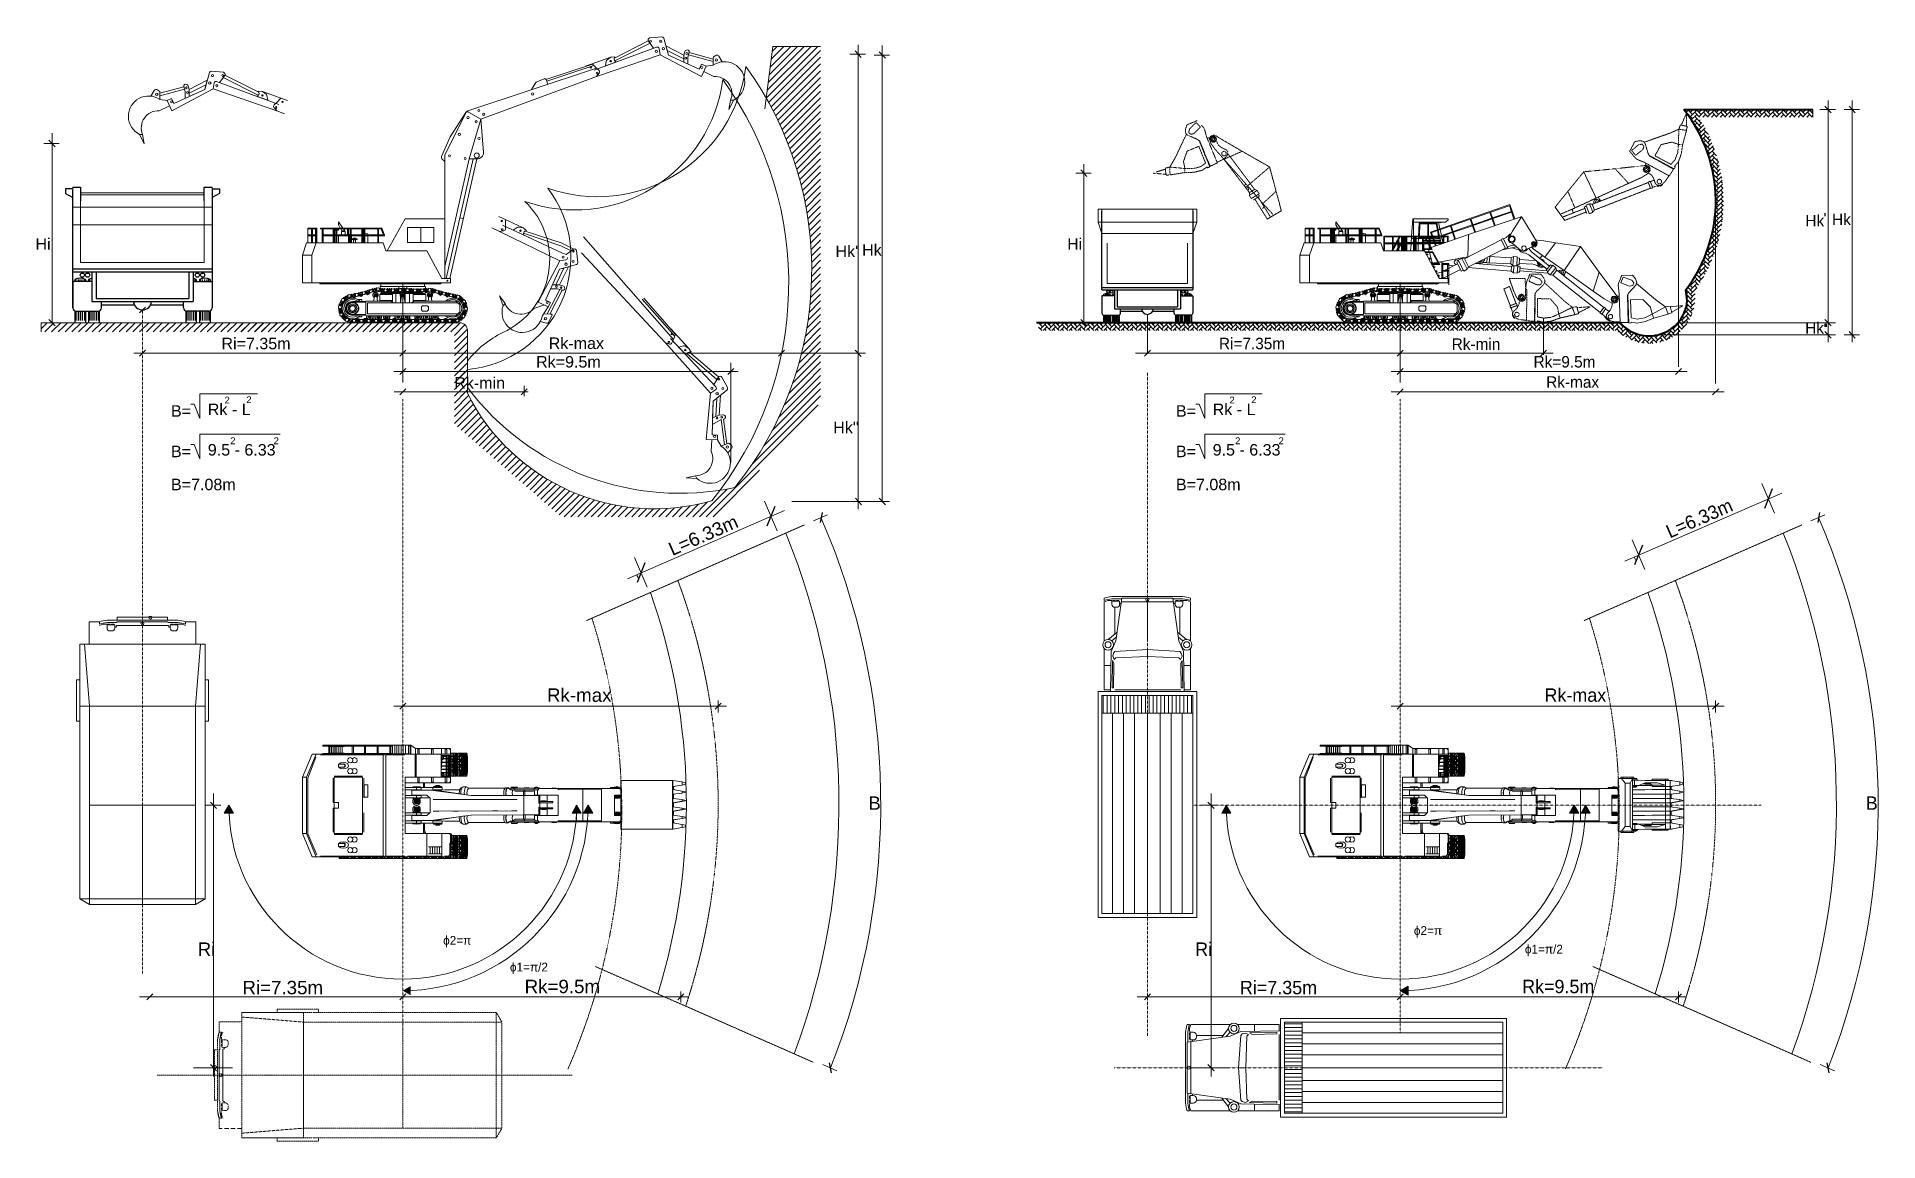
# Model space of a CAD drawing. Header units: millimetres. Extents: x -36433 to 17091, y -3786 to 28324.
import ezdxf

# ---------------------------------------------------------------- set-up
doc = ezdxf.new("R2010")
doc.units = ezdxf.units.MM
for name, pattern in [('DASHDOT', [1, 0.5, -0.25, 0, -0.25]), ('HIDDEN', [0.375, 0.25, -0.125]), ('HIDDEN2', [0.1875, 0.125, -0.0625])]:
    doc.linetypes.add(name, pattern=pattern)
doc.styles.get("Standard").update_dxf_attribs({"font": 'arial.ttf'})
pattern_1 = [(45, (-81853.27, -162104.54), (-98.40773, 98.40773), [])]
pattern_2 = [(45, (-10788.855, 3835.15), (4e-14, 125.9619), [267.2055, -89.0685]), (135, (-10725.87, 3898.13), (4e-14, 125.9619), [267.2055, -89.0685])]

msp = doc.modelspace()

# ---------------------------------------------------------------- texts
at = {"linetype": 'Continuous', "lineweight": 5, "attachment_point": 1}
for s, insert, char_height, width in [('{\\fYUZapfHumanR|b0|i0|c0|p2;Hk}', (14976, 23144), 334.01, 3251.01), ('{\\fYUZapfHumanR|b0|i0|c0|p2;Hk}', (15751, 23182), 334.01, 3251.01), ('Hi', (-36472, 22468), 334, 530.3), ('{\\fYUZapfHumanR|b0|i0|c0|p2;Hi}', (-6477, 22469), 334.01, 3251.01), ("Hk'", (-13217, 22255), 334, 634.46), ('Hk', (-12443, 22293), 334, 567.7), ('{\\fYUZapfHumanR|b0|i0|c0|p2;Hk}', (14970, 20025), 334.01, 3251.01), ('Ri=7.35m', (-31067, 19574), 334, 2128.02), ('Rk-max', (-21554, 19582), 334, 1678.96), ('{\\fYUZapfHumanR|b0|i0|c0|p2;Ri=7.35m}', (-2072, 19574), 334.01, 3251.01), ('{\\fYUZapfHumanR|b0|i0|c0|p2;Rk-min}', (4694, 19556), 334.01, 3251.01), ('Rk=9.5m', (-21921, 19042), 334, 1910.73), ('{\\fYUZapfHumanR|b0|i0|c0|p2;Rk=9.5m}', (7074, 19042), 334.01, 3251.01), ('Rk-min', (-24301, 18429), 334, 1545.95), ('{\\fYUZapfHumanR|b0|i0|c0|p2;Rk-max}', (7440, 18455), 334.01, 3251.01), ('Rk - L', (-31463, 17659), 334, 3251.01), ('2', (-30977, 17861), 198, 200.77), ('2', (-30344, 17871), 198, 174.64), ('Rk - L', (-2253, 17659), 334, 3251.01), ('2', (-1767, 17861), 198, 200.77), ('2', (-1133, 17871), 198, 174.64), ('B=', (-32533, 17612), 334, 3251.01), ("Hk''", (-13284, 17132), 334, 714.75), ('B=', (-3322, 17612), 334, 3251.01), ('2', (-30812, 16678), 198, 229.98), ('2', (-29550, 16678), 198, 211.2), ('2', (-1601, 16678), 198, 229.98), ('2', (-340, 16678), 198, 211.2), ('B=', (-32533, 16436), 334, 716.38), ('9.5 - 6.33', (-31463, 16483), 334, 3251.01), ('B=', (-3322, 16436), 334, 716.38), ('9.5 - 6.33', (-2253, 16483), 334, 3251.01), ('B=7.08m', (-32533, 15475), 334, 1949.11), ('B=7.08m', (-3322, 15475), 334, 1949.11), ('Rk-max', (-21604, 9379), 389.7, 1929.7), ('{\\fYUZapfHumanR|b0|i0|c0|p2;Rk-max}', (7391, 9379), 389.67, 3251.01), ('B', (-12264, 6240), 390, 428.57), ('{\\fYUZapfHumanR|b0|i0|c0|p2;B}', (16731, 6240), 389.67, 3251.01), ('{\\fSymbol|b0|i0|c2|p18;j2=p}', (-24623, 2181), 256.07, 3251.01), ('{\\fSymbol|b0|i0|c2|p18;j2=p}', (3595, 2466), 256.07, 3251.01), ('Ri', (-31758, 1992), 389.7, 547.46), ('{\\fYUZapfHumanR|b0|i0|c0|p2;Ri}', (-2763, 1992), 389.67, 3251.01), ('{\\fSymbol|b0|i0|c2|p18;j1=p/2}', (6822, 1926), 256.07, 3251.01), ('{\\fSymbol|b0|i0|c2|p18;j1=p/2}', (-22681, 1404), 256.07, 3251.01), ('Ri=7.35m', (-30457, 876), 389.7, 2433.15), ('Rk=9.5m', (-22254, 907), 389.7, 2181.19), ('{\\fYUZapfHumanR|b0|i0|c0|p2;Ri=7.35m}', (-1462, 876), 389.67, 3251.01), ('{\\fYUZapfHumanR|b0|i0|c0|p2;Rk=9.5m}', (6741, 907), 389.67, 3251.01)]:
    msp.add_mtext(s, dxfattribs=dict(at, insert=insert, char_height=char_height, width=width))
at = {"linetype": 'Continuous', "lineweight": 5, "attachment_point": 1, "rotation": 23.6202}
for s, insert, char_height, width in [('{\\fYUZapfHumanR|b0|i0|c0|p2;L=6.33m}', (10878, 14094), 389.67, 3251.01), ('L=6.33m', (-18117, 13583), 389.7, 2248.66)]:
    msp.add_mtext(s, dxfattribs=dict(at, insert=insert, char_height=char_height, width=width))

# ---------------------------------------------------------------- hatches: boundary and pattern name
at = {"linetype": 'Continuous', "lineweight": 5}
h = msp.add_hatch(dxfattribs=at)
h.set_pattern_fill('ANSI31', color=256, scale=1113.356419, angle=360, style=0)
h.set_pattern_definition(pattern_1)
h.paths.add_polyline_path([(-13650, 28042), (-15039, 28042), (-15232, 26542, -0.027303), (-14740, 25558), (-13650, 25756)])
h.paths.add_polyline_path([(-13650, 25756), (-14740, 25558, -0.082518), (-13940, 22352), (-13650, 22352)])
h = msp.add_hatch(dxfattribs=at)
h.set_pattern_fill('AR-HBONE', color=256, scale=22.267128, style=0)
h.set_pattern_definition(pattern_2)
h.paths.add_polyline_path([(15192, 26210), (11439, 26210, -0.163116), (12368, 23658), (12591, 23683, 0.13671), (11873, 25987), (15192, 25987)])
h = msp.add_hatch(dxfattribs=at)
h.set_pattern_fill('AR-HBONE', color=256, scale=22.267128, style=0)
h.set_pattern_definition(pattern_2)
h.paths.add_polyline_path([(11756, 20935, 0.163981), (12591, 23683), (12368, 23658, -0.17047), (11500, 20963), (11542, 20647, -0.659761), (9589, 20010), (7318, 20010), (7373, 19788), (9494, 19788, 0.715664)])
h = msp.add_hatch(dxfattribs=at)
h.set_pattern_fill('ANSI31', color=256, scale=1113.356419, angle=360, style=0)
h.set_pattern_definition(pattern_1)
h.paths.add_polyline_path([(-13650, 22352), (-13940, 22352, -0.080894), (-14205, 19122), (-13650, 19122)])
h.paths.add_polyline_path([(-13650, 19122), (-14205, 19122, -0.020992), (-14443, 18310), (-13650, 18189)])
h = msp.add_hatch(dxfattribs=at)
h.set_pattern_fill('ANSI31', color=256, scale=1113.356419, angle=360, style=0)
h.set_pattern_definition(pattern_1)
h.paths.add_polyline_path([(-35675, 20010), (-36309, 20010), (-36309, 19743), (-35622, 19743)])
h = msp.add_hatch(dxfattribs=at)
h.set_pattern_fill('ANSI31', color=256, scale=1113.356419, angle=360, style=0)
h.set_pattern_definition(pattern_1)
h.paths.add_polyline_path([(-33362, 20010), (-35675, 20010), (-35622, 19743), (-33362, 19743)])
h.paths.add_polyline_path([(-32716, 20010), (-33362, 20010), (-33362, 19743), (-32668, 19743)])
h.paths.add_polyline_path([(-29404, 20010), (-32716, 20010), (-32668, 19743), (-29404, 19743)])
h = msp.add_hatch(dxfattribs=at)
h.set_pattern_fill('ANSI31', color=256, scale=1113.356419, angle=360, style=0)
h.set_pattern_definition([(45, (-76742.4, -162104.54), (-98.40773, 98.40773), [])])
h.paths.add_polyline_path([(-28252, 20010), (-30564, 20010), (-30511, 19743), (-28252, 19743)])
h.paths.add_polyline_path([(-27605, 20010), (-28252, 20010), (-28252, 19743), (-27557, 19743)])
h.paths.add_polyline_path([(-24293, 20010), (-27605, 20010), (-27557, 19743), (-24293, 19743)])
h = msp.add_hatch(dxfattribs=at)
h.set_pattern_fill('ANSI31', color=256, scale=1113.356419, angle=360, style=0)
h.set_pattern_definition(pattern_1)
h.paths.add_polyline_path([(-28767, 20010), (-29404, 20010), (-29404, 19743), (-28767, 19743)])
h.paths.add_polyline_path([(-28102, 20010), (-28767, 20010), (-28767, 19743), (-28127, 19743)])
h = msp.add_hatch(dxfattribs=at)
h.set_pattern_fill('ANSI31', color=256, scale=1113.356419, angle=360, style=0)
h.set_pattern_definition(pattern_1)
h.paths.add_polyline_path([(-23916, 19788, 0.414214), (-24139, 20010), (-24295, 20010), (-24295, 19127), (-23916, 19127)])
h = msp.add_hatch(dxfattribs=at)
h.set_pattern_fill('AR-HBONE', color=256, scale=22.267128, style=0)
h.set_pattern_definition(pattern_2)
h.paths.add_polyline_path([(-2872, 20010), (-5999, 20010), (-5901, 19788), (-2791, 19788)])
h = msp.add_hatch(dxfattribs=at)
h.set_pattern_fill('AR-HBONE', color=256, scale=22.267128, style=0)
h.set_pattern_definition(pattern_2)
h.paths.add_polyline_path([(64, 20010), (-2872, 20010), (-2791, 19788), (139, 19788)])
h = msp.add_hatch(dxfattribs=at)
h.set_pattern_fill('AR-HBONE', color=256, scale=22.267128, style=0)
h.set_pattern_definition(pattern_2)
h.paths.add_polyline_path([(1503, 20010), (64, 20010), (139, 19788), (1596, 19788)])
h = msp.add_hatch(dxfattribs=at)
h.set_pattern_fill('AR-HBONE', color=256, scale=22.267128, style=0)
h.set_pattern_definition(pattern_2)
h.paths.add_polyline_path([(2584, 20010), (1725, 20010), (1725, 20010), (1722, 20010), (1503, 20010), (1596, 19788), (2610, 19788)])
h = msp.add_hatch(dxfattribs=at)
h.set_pattern_fill('AR-HBONE', color=256, scale=22.267128, style=0)
h.set_pattern_definition(pattern_2)
h.paths.add_polyline_path([(3555, 20010), (2584, 20010), (2610, 19788), (3607, 19788)])
h = msp.add_hatch(dxfattribs=at)
h.set_pattern_fill('AR-HBONE', color=256, scale=22.267128, style=0)
h.set_pattern_definition(pattern_2)
h.paths.add_polyline_path([(4717, 20010), (3555, 20010), (3607, 19788), (4690, 19788)])
h = msp.add_hatch(dxfattribs=at)
h.set_pattern_fill('AR-HBONE', color=256, scale=22.267128, style=0)
h.set_pattern_definition(pattern_2)
h.paths.add_polyline_path([(5394, 20010), (4717, 20010), (4690, 19788), (5402, 19788)])
h = msp.add_hatch(dxfattribs=at)
h.set_pattern_fill('AR-HBONE', color=256, scale=22.267128, style=0)
h.set_pattern_definition(pattern_2)
h.paths.add_polyline_path([(7318, 20010), (6303, 20010), (6332, 19788), (7373, 19788)])
h.paths.add_polyline_path([(6303, 20010), (5394, 20010), (5402, 19788), (6332, 19788)])
h = msp.add_hatch(dxfattribs=at)
h.set_pattern_fill('ANSI31', color=256, scale=1113.356419, angle=360, style=0)
h.set_pattern_definition(pattern_1)
h.paths.add_polyline_path([(-23916, 18897), (-23916, 19127), (-24295, 19127), (-24295, 18592), (-23916, 18592)])
h.paths.add_polyline_path([(-23916, 18592), (-24295, 18592), (-24295, 18000), (-23916, 18000)])
h.paths.add_polyline_path([(-24384, 18512), (-22840, 18512), (-22840, 17986), (-24384, 17986)], flags=9)
h = msp.add_hatch(dxfattribs=at)
h.set_pattern_fill('ANSI31', color=256, scale=1113.356419, angle=360, style=0)
h.set_pattern_definition(pattern_1)
h.paths.add_polyline_path([(-23916, 18592), (-24295, 18592), (-24295, 18000), (-23916, 18000)])
h.paths.add_polyline_path([(-24384, 18512), (-22840, 18512), (-22840, 17986), (-24384, 17986)], flags=9)
h = msp.add_hatch(dxfattribs=at)
h.set_pattern_fill('ANSI31', color=256, scale=1113.356419, angle=360, style=0)
h.set_pattern_definition(pattern_1)
h.paths.add_polyline_path([(-13650, 17701), (-13650, 18189), (-14443, 18310, -0.088169), (-16144, 15219), (-16039, 15036)])
h.paths.add_polyline_path([(-16039, 15036), (-16144, 15219, -0.014132), (-16574, 15141, -0.009658), (-16813, 14833, -0.109707), (-19451, 14682), (-19451, 14371), (-16635, 14371)])
h = msp.add_hatch(dxfattribs=at)
h.set_pattern_fill('ANSI31', color=256, scale=1113.356419, angle=360, style=0)
h.set_pattern_definition(pattern_1)
h.paths.add_polyline_path([(-23916, 17960), (-23916, 18000), (-24295, 18000), (-24295, 17059), (-23428, 16308), (-23055, 16681, -0.063504)])
h = msp.add_hatch(dxfattribs=at)
h.set_pattern_fill('ANSI31', color=256, scale=1113.356419, angle=360, style=0)
h.set_pattern_definition(pattern_1)
h.paths.add_polyline_path([(-23916, 17960), (-23916, 18000), (-24295, 18000), (-24295, 17581)])
h = msp.add_hatch(dxfattribs=at)
h.set_pattern_fill('ANSI31', color=256, scale=1113.356419, angle=360, style=0)
h.set_pattern_definition(pattern_1)
h.paths.add_polyline_path([(-23055, 16681), (-23428, 16308), (-22312, 15340), (-22016, 15739, -0.057757)])
h = msp.add_hatch(dxfattribs=at)
h.set_pattern_fill('ANSI31', color=256, scale=1113.356419, angle=360, style=0)
h.set_pattern_definition(pattern_1)
h.paths.add_polyline_path([(-22016, 15739), (-22312, 15340), (-21212, 14386), (-20877, 15097, -0.053792)])
h = msp.add_hatch(dxfattribs=at)
h.set_pattern_fill('ANSI31', color=256, scale=1113.356419, angle=360, style=0)
h.set_pattern_definition(pattern_1)
h.paths.add_polyline_path([(-20269, 14874, -0.026592), (-20877, 15097), (-21212, 14386), (-21195, 14371), (-20325, 14371)])
h = msp.add_hatch(dxfattribs=at)
h.set_pattern_fill('ANSI31', color=256, scale=1113.356419, angle=360, style=0)
h.set_pattern_definition(pattern_1)
h.paths.add_polyline_path([(-19451, 14682, -0.034536), (-20269, 14874), (-20325, 14371), (-19451, 14371)])
h = msp.add_hatch(dxfattribs=at)
h.set_pattern_fill('LINE', color=256, scale=890.685135, angle=90, style=0)
h.set_pattern_definition([(90, (-72233.73, -119219.69), (-111.33564, 3e-14), [])])
h.paths.add_polyline_path([(-2829, 8661), (-2829, 9177), (-5475, 9177), (-5475, 8661)])
for points in [[(-30719, 5749), (-30852, 5979), (-30985, 5749)], [(-20609, 5749), (-20742, 5979), (-20875, 5749)], [(-20275, 5749), (-20408, 5979), (-20541, 5749)], [(-1724, 5749), (-1857, 5979), (-1990, 5749)], [(8386, 5749), (8253, 5979), (8120, 5749)], [(8720, 5749), (8587, 5979), (8454, 5749)], [(-25567, 457), (-25797, 590), (-25567, 723)], [(3428, 723), (3198, 590), (3428, 457)]]:
    msp.add_hatch(color=256, dxfattribs=at).paths.add_polyline_path(points)
h = msp.add_hatch(dxfattribs=at)
h.set_pattern_fill('LINE', color=256, scale=890.685135, angle=180, style=0)
h.set_pattern_definition([(180, (128229.47, -69731.66), (-4e-14, -111.33564), [])])
h.paths.add_polyline_path([(349, -327), (-168, -327), (-168, -2973), (349, -2973)])

# ---------------------------------------------------------------- linework, layer by layer
for p, q in [((-20229, 27356), (-18421, 28023)), ((-18658, 28205), (-19644, 27708)), ((-19631, 27629), (-18609, 28136)), ((-18609, 28136), (-18658, 28205)), ((-18347, 27981), (-18315, 27805)), ((-17624, 27790), (-18148, 28058)), ((-18148, 28058), (-18148, 28058)), ((-18148, 28058), (-18072, 27788)), ((-18072, 27788), (-18110, 27923)), ((-18110, 27923), (-17624, 27688)), ((-17624, 27790), (-17596, 27893)), ((-17570, 27927), (-17550, 27939)), ((-17468, 27876), (-17508, 27731)), ((-17470, 27868), (-16773, 27679)), ((-15271, 26235), (-15039, 28042)), ((-13650, 28042), (-15039, 28042)), ((-23935, 26164), (-20165, 27414)), ((-21604, 27090), (-20282, 27530)), ((-21604, 27035), (-20240, 27489)), ((-20482, 27468), (-19750, 27734)), ((-20165, 27414), (-20289, 27538)), ((-20229, 27356), (-19389, 27666)), ((-20165, 27170), (-18315, 27805)), ((-20165, 27414), (-20091, 27340)), ((-19389, 27666), (-19904, 27476)), ((-19904, 27476), (-19880, 27620)), ((-19858, 27656), (-19750, 27734)), ((-19750, 27734), (-19627, 27746)), ((-19627, 27746), (-19647, 27700)), ((-19642, 27645), (-19601, 27588)), ((-18072, 27788), (-17624, 27586)), ((-17624, 27586), (-17624, 27790)), ((-17508, 27731), (-17508, 27533)), ((-17489, 27801), (-16773, 27607)), ((-16773, 27501), (-16772, 27703)), ((-16744, 27751), (-16683, 27786)), ((-16607, 27766), (-16510, 27598)), ((-33020, 26768), (-33116, 26600)), ((-32882, 26753), (-32944, 26788)), ((-32156, 26870), (-32854, 26681)), ((-32138, 26803), (-32854, 26609)), ((-32158, 26878), (-32119, 26733)), ((-32057, 26929), (-32077, 26941)), ((-32003, 26792), (-32031, 26895)), ((-32003, 26792), (-31479, 27060)), ((-32002, 26587), (-32003, 26792)), ((-31517, 26925), (-32002, 26690)), ((-31554, 26790), (-32002, 26587)), ((-31479, 27060), (-31554, 26790)), ((-31554, 26790), (-31517, 26925)), ((-31479, 27060), (-31479, 27060)), ((-31280, 26983), (-31311, 26807)), ((-29461, 26172), (-31311, 26807)), ((-29397, 26358), (-31206, 27025)), ((-31018, 27138), (-30968, 27207)), ((-29996, 26631), (-31018, 27138)), ((-30968, 27207), (-29983, 26710)), ((-20393, 27087), (-23529, 25930)), ((-22050, 26789), (-21931, 26995)), ((-21903, 27019), (-21688, 27103)), ((-21615, 27068), (-21575, 26947)), ((-20165, 27170), (-20393, 27087)), ((-20088, 27266), (-20165, 27170)), ((-32853, 26503), (-32854, 26705)), ((-32119, 26733), (-32118, 26535)), ((-29397, 26358), (-30237, 26668)), ((-30237, 26668), (-29722, 26478)), ((-29984, 26647), (-30025, 26590)), ((-29876, 26736), (-30000, 26748)), ((-30000, 26748), (-29979, 26702)), ((-29768, 26658), (-29876, 26736)), ((-29144, 26470), (-29876, 26736)), ((-29722, 26478), (-29746, 26622)), ((-29539, 26268), (-29461, 26172)), ((-29461, 26416), (-29535, 26342)), ((-29461, 26416), (-29337, 26540)), ((-16177, 26489), (-16316, 26207)), ((-16316, 26207), (-16268, 26481)), ((-16268, 26481), (-16178, 26486)), ((-29461, 26172), (-29234, 26088)), ((-24571, 24889), (-23935, 26164)), ((-24423, 25420), (-23964, 26120)), ((-23889, 26138), (-23529, 25930)), ((-23529, 25930), (-23869, 24772)), ((-23446, 24966), (-23529, 25930)), ((-33449, 25491), (-33310, 25209)), ((-33358, 25482), (-33448, 25488)), ((-33310, 25209), (-33358, 25482)), ((-24668, 24842), (-24423, 25420)), ((-24577, 24702), (-24656, 24781)), ((-24577, 23032), (-24577, 24864)), ((-23869, 24772), (-24577, 21644)), ((-24577, 23032), (-24577, 24702)), ((-23746, 24772), (-24533, 21295)), ((-23640, 24772), (-24428, 21295)), ((-23869, 24772), (-23640, 24772)), ((-23649, 24772), (-23746, 24772)), ((-25722, 23032), (-26254, 22097)), ((-25408, 23032), (-25722, 23032)), ((-25408, 23032), (-24577, 23032)), ((-24577, 23032), (-24763, 23032)), ((-24577, 23032), (-24577, 22625)), ((-24034, 23033), (-24133, 23060)), ((-24133, 23060), (-24133, 23060)), ((-22999, 23101), (-22294, 22771)), ((-25275, 22784), (-25275, 22341)), ((-24577, 22625), (-24577, 21765)), ((-22986, 22666), (-23206, 22768)), ((-22863, 22679), (-22986, 22666)), ((-22986, 22666), (-21228, 21807)), ((-22899, 22843), (-21149, 22036)), ((-22899, 22843), (-22086, 22468)), ((-22813, 22839), (-22813, 23014)), ((-22813, 22839), (-22813, 22734)), ((-22585, 22698), (-22466, 22783)), ((-22086, 22468), (-22585, 22698)), ((-22424, 22793), (-22294, 22771)), ((-22294, 22771), (-22198, 22692)), ((-22280, 22632), (-22292, 22562)), ((-22283, 22613), (-21202, 22248)), ((-22198, 22692), (-22245, 22675)), ((-21188, 22332), (-22236, 22678)), ((-20542, 22512), (-17931, 19519)), ((-21202, 22248), (-20898, 22101)), ((-21188, 22332), (-20828, 22150)), ((-21149, 22036), (-21042, 21997)), ((-20898, 22101), (-20828, 22150)), ((-18321, 19602), (-20601, 22047)), ((-24577, 21765), (-24577, 21295)), ((-21245, 21564), (-21448, 21116)), ((-21110, 21602), (-21346, 21116)), ((-20975, 21639), (-21245, 21564)), ((-21245, 21564), (-21110, 21602)), ((-21243, 21116), (-20975, 21639)), ((-21053, 21838), (-21228, 21807)), ((-20975, 21639), (-20975, 21639)), ((-21230, 20980), (-21597, 20265)), ((-21165, 20962), (-21525, 20264)), ((-21303, 20999), (-21501, 21000)), ((-21448, 21116), (-21243, 21116)), ((-21158, 20960), (-21303, 20999)), ((-21243, 21116), (-21140, 21088)), ((-21106, 21062), (-21095, 21042)), ((-22881, 20499), (-22982, 20796)), ((-22982, 20796), (-22823, 20569)), ((-22823, 20569), (-22882, 20501)), ((-18837, 20699), (-17891, 19617)), ((-18786, 20721), (-17869, 19671)), ((-36309, 20010), (-24139, 20010)), ((-36309, 20010), (-36309, 19743)), ((-21618, 19997), (-21805, 20048)), ((-21704, 20265), (-21502, 20264)), ((-21455, 20238), (-21550, 20036)), ((-18004, 19832), (-17476, 19260)), ((-7199, 19895), (-7314, 20010)), ((-7217, 19788), (-7314, 19884)), ((-7262, 19958), (-7210, 20010)), ((-7262, 19832), (-7084, 20010)), ((-7180, 19788), (-7073, 19895)), ((-6965, 19788), (-7136, 19958)), ((-7091, 19788), (-7136, 19832)), ((-6947, 19895), (-7062, 20010)), ((-7010, 19958), (-6958, 20010)), ((-7010, 19832), (-6832, 20010)), ((-6929, 19788), (-6821, 19895)), ((-6714, 19788), (-6884, 19958)), ((-6839, 19788), (-6884, 19832)), ((-6695, 19895), (-6810, 20010)), ((-6758, 19958), (-6706, 20010)), ((-6758, 19832), (-6580, 20010)), ((-6677, 19788), (-6569, 19895)), ((-6462, 19788), (-6632, 19958)), ((-6588, 19788), (-6632, 19832)), ((-6443, 19895), (-6558, 20010)), ((-6506, 19958), (-6454, 20010)), ((-6506, 19832), (-6328, 20010)), ((-6425, 19788), (-6317, 19895)), ((-6210, 19788), (-6380, 19958)), ((-6336, 19788), (-6380, 19832)), ((-6191, 19895), (-6306, 20010)), ((-6254, 19958), (-6202, 20010)), ((-6254, 19832), (-6076, 20010)), ((-6173, 19788), (-6065, 19895)), ((-5958, 19788), (-6128, 19958)), ((-6084, 19788), (-6128, 19832)), ((-5955, 19911), (-6054, 20010)), ((-6002, 19958), (-5984, 19976)), ((-6002, 19832), (-5946, 19889)), ((-23916, 19788), (-23916, 18897)), ((-18156, 19425), (-18321, 19602)), ((-18156, 19425), (-16855, 17964)), ((-18038, 19390), (-18156, 19425)), ((-18010, 19555), (-16695, 18146)), ((-18010, 19555), (-17399, 18900)), ((-17931, 19519), (-17971, 19423)), ((-17931, 19519), (-17865, 19681)), ((-17774, 19302), (-17631, 19336)), ((-17399, 18900), (-17774, 19302)), ((-17589, 19329), (-17476, 19260)), ((-5921, 19788), (-5907, 19802)), ((-25797, 19127), (-33609, 19127)), ((-23916, 18897), (-23916, 17960)), ((-17516, 19126), (-17553, 19066)), ((-17526, 19109), (-16664, 18363)), ((-17476, 19260), (-17417, 19151)), ((-17417, 19151), (-17467, 19152)), ((-16619, 18435), (-17458, 19152)), ((-16256, 15946), (-16256, 18844)), ((-16664, 18363), (-16619, 18435)), ((-22271, 18180), (-22271, 17876)), ((-16706, 18061), (-16855, 17964)), ((-16777, 17733), (-16791, 17242)), ((-16557, 17908), (-16777, 17733)), ((-16777, 17733), (-16667, 17820)), ((-16667, 17820), (-16696, 17281)), ((-16602, 17321), (-16557, 17908)), ((-16557, 17908), (-16557, 17908)), ((-16539, 17200), (-16796, 17052)), ((-16791, 17242), (-16602, 17321)), ((-16602, 17321), (-16496, 17335)), ((-16539, 17200), (-16441, 16465)), ((-16471, 17209), (-16375, 16493)), ((-16455, 17324), (-16436, 17310)), ((-16540, 16424), (-16353, 16502)), ((-16231, 16373), (-16349, 16220)), ((-16298, 16495), (-16241, 16451)), ((-17556, 15503), (-17285, 15564)), ((-17285, 15564), (-17245, 15483)), ((-17243, 15483), (-17556, 15503)), ((-34615, 11316), (-34915, 11316)), ((-34915, 10661), (-34915, 11316)), ((-34393, 11361), (-33363, 11361)), ((-34103, 11316), (-34107, 11294)), ((-34094, 11361), (-34094, 11446)), ((-34094, 11446), (-33363, 11446)), ((-33363, 11361), (-34094, 11361)), ((-32631, 11446), (-33363, 11446)), ((-32333, 11361), (-33363, 11361)), ((-33363, 11361), (-32631, 11361)), ((-32631, 11361), (-32631, 11446)), ((-32622, 11316), (-32618, 11294)), ((-32110, 11316), (-31810, 11316)), ((-31810, 10661), (-31810, 11316)), ((-34121, 11205), (-34129, 11160)), ((-32604, 11205), (-32596, 11160)), ((-35187, 8600), (-35187, 10661)), ((-35187, 10661), (-31858, 10661)), ((-35187, 10661), (-34915, 10661)), ((-35187, 10661), (-35187, 8862)), ((-34905, 8862), (-35051, 10661)), ((-31538, 10661), (-34867, 10661)), ((-31820, 8862), (-31674, 10661)), ((-31538, 10661), (-31810, 10661)), ((-31538, 8600), (-31538, 10661)), ((-31538, 10661), (-31538, 8862)), ((-35187, 8600), (-35187, 9806)), ((-31538, 8600), (-31538, 9806)), ((-35187, 9630), (-35283, 9630)), ((-35283, 9630), (-35283, 8425)), ((-31538, 9630), (-31442, 9630)), ((-31442, 9630), (-31442, 8425)), ((-35187, 8862), (-33363, 8862)), ((-35187, 8862), (-34905, 8862)), ((-35187, 8600), (-35187, 3260)), ((-34905, 8862), (-34905, 3097)), ((-31538, 8862), (-33363, 8862)), ((-31538, 8862), (-31820, 8862)), ((-31820, 8862), (-31820, 3097)), ((-31538, 8600), (-31538, 3260)), ((-35283, 8425), (-35187, 8425)), ((-31442, 8425), (-31538, 8425)), ((-17955, 6702), (-19458, 6702)), ((-34905, 5979), (-33363, 5979)), ((-31820, 5979), (-33363, 5979)), ((-33363, 5979), (-33363, 3097)), ((-17945, 5288), (-19457, 5288)), ((-34905, 3097), (-35187, 3260)), ((-35187, 3260), (-34905, 3260)), ((-34905, 3260), (-31538, 3260)), ((-31820, 3097), (-31538, 3260)), ((-34905, 3097), (-31820, 3097)), ((-28680, -3408), (-28680, -323)), ((-31179, -836), (-31134, -613)), ((-31134, -613), (-31067, -613)), ((-31067, -613), (-31112, -836)), ((-31112, -836), (-31112, -1122)), ((-31112, -1122), (-31134, -1125)), ((-31134, -1125), (-31134, -2606)), ((-31023, -2624), (-31023, -1107)), ((-31134, -2606), (-31112, -2612)), ((-31112, -2612), (-31112, -2896)), ((-31045, -2896), (-31045, -2673)), ((-31134, -3118), (-31179, -2896)), ((-31067, -3118), (-31134, -3118)), ((-31112, -2896), (-31067, -3118))]:
    msp.add_line(p, q, dxfattribs=at)
at = {"color": 0, "linetype": 'HIDDEN', "lineweight": 5}
for p, q in [((-3006, 25763), (-3040, 25641)), ((-2926, 25648), (-2734, 25831)), ((-2798, 25510), (-2608, 25702)), ((-2608, 25702), (-2798, 25511)), ((-2734, 25831), (-2608, 25702)), ((-2513, 25678), (-2582, 25758)), ((11296, 25638), (11344, 25766)), ((11344, 25766), (11543, 25715)), ((11478, 26013), (11370, 25760)), ((11525, 26097), (11478, 26013)), ((11516, 25605), (11543, 25715)), ((11517, 25721), (11525, 26097)), ((11518, 25721), (11517, 25722)), ((11544, 25717), (11544, 25716)), ((-3158, 25201), (-3199, 25111)), ((-3044, 25431), (-3158, 25201)), ((-3013, 25500), (-3044, 25431)), ((-3040, 25641), (-3043, 25532)), ((-3043, 25532), (-2978, 25462)), ((-3042, 25531), (-3043, 25531)), ((-2702, 25346), (-2978, 25462)), ((-2952, 25543), (-2953, 25545)), ((-2952, 25544), (-2926, 25648)), ((-2891, 25489), (-2952, 25544)), ((-2798, 25511), (-2891, 25489)), ((-2891, 25488), (-2891, 25489)), ((-2891, 25489), (-2891, 25488)), ((-2636, 25302), (-2702, 25346)), ((-2641, 25297), (-2695, 25341)), ((-2643, 25298), (-2642, 25297)), ((-2337, 24543), (-2643, 25298)), ((-2642, 25298), (-2641, 25297)), ((-2642, 25297), (-2641, 25297)), ((-2642, 25297), (-2642, 25297)), ((-2636, 25301), (-2636, 25303)), ((-2328, 24560), (-2636, 25302)), ((-2513, 25678), (-2512, 25677)), ((-2479, 25595), (-2513, 25678)), ((-2437, 25432), (-2479, 25595)), ((-2118, 24659), (-2437, 25432)), ((-2410, 25369), (-2349, 25392)), ((-2323, 25420), (-2348, 25350)), ((-2348, 25350), (-2329, 25284)), ((-2329, 25284), (-2300, 25220)), ((-2266, 25460), (-2323, 25420)), ((-2311, 25383), (-2320, 25337)), ((-2320, 25337), (-2305, 25294)), ((-2282, 25418), (-2311, 25383)), ((-2305, 25294), (-2269, 25264)), ((-2300, 25220), (-2257, 25159)), ((-2298, 25340), (-2292, 25373)), ((-2286, 25307), (-2298, 25340)), ((-2292, 25373), (-2269, 25400)), ((-2260, 25285), (-2286, 25307)), ((-2238, 25434), (-2282, 25418)), ((-2269, 25400), (-2236, 25411)), ((-2269, 25264), (-2224, 25257)), ((-2212, 25462), (-2266, 25460)), ((-2264, 25343), (-2262, 25359)), ((-2264, 25343), (-2259, 25326)), ((-2262, 25359), (-2250, 25372)), ((-2226, 25278), (-2260, 25285)), ((-2259, 25326), (-2245, 25315)), ((-2257, 25160), (-2184, 25054)), ((-2257, 25159), (-2257, 25160)), ((-2250, 25372), (-2234, 25378)), ((-2245, 25315), (-2229, 25312)), ((-2193, 25425), (-2238, 25434)), ((-2236, 25411), (-2203, 25405)), ((-2234, 25378), (-2217, 25375)), ((-2229, 25312), (-2212, 25318)), ((-2193, 25290), (-2226, 25278)), ((-2224, 25257), (-2180, 25272)), ((-2217, 25375), (-2204, 25364)), ((-2158, 25444), (-2212, 25462)), ((-2212, 25318), (-2201, 25331)), ((-2204, 25364), (-2198, 25348)), ((-2203, 25405), (-2176, 25383)), ((-2201, 25331), (-2198, 25348)), ((-2158, 25395), (-2193, 25425)), ((-2171, 25316), (-2193, 25290)), ((-2180, 25272), (-2151, 25307)), ((-2176, 25383), (-2165, 25351)), ((-2165, 25351), (-2171, 25316)), ((-2058, 25380), (-2158, 25444)), ((-2142, 25352), (-2158, 25395)), ((-2151, 25307), (-2142, 25352)), ((-2132, 25284), (-2120, 25240)), ((-2120, 25240), (-2086, 25174)), ((-2086, 25174), (-2004, 25108)), ((-1397, 24995), (-2058, 25380)), ((10128, 25189), (9924, 25018)), ((10021, 25281), (10146, 25302)), ((10233, 25204), (10128, 25189)), ((10146, 25302), (10256, 25292)), ((10282, 25136), (10233, 25204)), ((10234, 25203), (10233, 25204)), ((10256, 25292), (10318, 25220)), ((10256, 25291), (10256, 25292)), ((10284, 25259), (10356, 25282)), ((10402, 24933), (10318, 25220)), ((10356, 25282), (10597, 25370)), ((10597, 25370), (10691, 25401)), ((10779, 25188), (10602, 24865)), ((10691, 25401), (11025, 25517)), ((11089, 25261), (10779, 25188)), ((11025, 25517), (11296, 25638)), ((11286, 25197), (11089, 25261)), ((11266, 24960), (11286, 25197)), ((11285, 25197), (11286, 25197)), ((11296, 25638), (11286, 25197)), ((11286, 25197), (11405, 25182)), ((11297, 25638), (11295, 25639)), ((11295, 25639), (11296, 25638)), ((11296, 25638), (11520, 25604)), ((11405, 25182), (11367, 24920)), ((11405, 25181), (11520, 25604)), ((-3350, 24791), (-3501, 24535)), ((-3199, 25111), (-3350, 24791)), ((-3103, 24699), (-2997, 25000)), ((-3061, 24497), (-3103, 24699)), ((-2997, 25000), (-2656, 25140)), ((-2656, 25140), (-2459, 24650)), ((-2461, 24650), (-2606, 24548)), ((-2460, 24650), (-2461, 24650)), ((-2460, 24651), (-2460, 24650)), ((-2459, 24649), (-2460, 24651)), ((-2459, 24650), (-2459, 24649)), ((-2459, 24649), (-2458, 24649)), ((-2118, 24659), (-2330, 24561)), ((-2184, 25055), (-1926, 24765)), ((-1953, 24760), (-2123, 24672)), ((-2005, 25108), (-1850, 25037)), ((-2004, 25108), (-2005, 25108)), ((-1979, 24970), (-1992, 24939)), ((-1992, 24939), (-1987, 24905)), ((-1987, 24905), (-1966, 24877)), ((-1952, 24991), (-1979, 24970)), ((-1966, 24877), (-1935, 24864)), ((-1186, 23795), (-1966, 24811)), ((-1888, 24812), (-1953, 24760)), ((-1917, 24996), (-1952, 24991)), ((-1935, 24864), (-1901, 24868)), ((-1925, 24766), (-1397, 24995)), ((-1925, 24766), (-1208, 23954)), ((-1885, 24983), (-1917, 24996)), ((-1901, 24868), (-1873, 24889)), ((-1852, 24847), (-1888, 24812)), ((-1864, 24956), (-1885, 24983)), ((-1873, 24889), (-1860, 24921)), ((-1860, 24921), (-1864, 24956)), ((-1823, 24892), (-1852, 24847)), ((-1850, 25037), (-1812, 24975)), ((-1812, 24975), (-1823, 24892)), ((-1034, 23890), (-1817, 24933)), ((-599, 24541), (-1397, 24995)), ((9904, 24952), (9866, 24997)), ((9866, 24997), (9867, 24996)), ((9904, 24950), (9867, 24996)), ((9939, 24919), (9904, 24952)), ((9924, 25018), (10039, 24879)), ((9980, 24859), (9938, 24921)), ((9938, 24921), (9939, 24919)), ((10052, 24781), (9980, 24859)), ((10039, 24879), (10249, 25046)), ((10250, 25046), (10039, 24879)), ((10131, 24739), (10052, 24781)), ((10052, 24781), (10053, 24780)), ((10288, 24679), (10131, 24739)), ((10249, 25046), (10282, 25136)), ((10281, 25137), (10282, 25136)), ((10282, 25136), (10282, 25136)), ((11022, 24277), (10288, 24679)), ((10348, 24645), (10318, 24587)), ((10439, 24862), (10402, 24933)), ((10445, 24867), (10407, 24925)), ((10440, 24862), (10439, 24863)), ((11143, 24475), (10439, 24862)), ((11160, 24482), (10444, 24869)), ((10444, 24869), (10445, 24868)), ((10444, 24868), (10445, 24867)), ((10445, 24868), (10445, 24868)), ((10445, 24868), (10445, 24867)), ((10602, 24865), (11068, 24615)), ((11068, 24617), (11185, 24751)), ((11285, 24691), (11173, 24558)), ((11185, 24751), (11266, 24960)), ((11284, 24690), (11285, 24691)), ((11285, 24690), (11284, 24690)), ((11284, 24690), (11284, 24690)), ((11367, 24921), (11285, 24690)), ((11285, 24689), (11285, 24689)), ((11367, 24920), (11367, 24921)), ((-3608, 24324), (-3982, 24358)), ((-3893, 24395), (-3630, 24475)), ((-3501, 24535), (-3633, 24502)), ((-3633, 24502), (-3604, 24298)), ((-3607, 24324), (-3608, 24325)), ((-3607, 24297), (-3606, 24298)), ((-3492, 24313), (-3604, 24298)), ((-3501, 24536), (-3501, 24535)), ((-3501, 24535), (-3501, 24536)), ((-3501, 24535), (-3492, 24309)), ((-3501, 24535), (-3061, 24497)), ((-3058, 24377), (-3492, 24309)), ((-3062, 24498), (-3061, 24497)), ((-3061, 24497), (-3060, 24377)), ((-2823, 24491), (-3061, 24497)), ((-3060, 24377), (-2795, 24386)), ((-2606, 24548), (-2823, 24491)), ((-2796, 24386), (-2557, 24443)), ((-2795, 24386), (-2796, 24386)), ((-2558, 24443), (-2414, 24539)), ((-2557, 24443), (-2558, 24443)), ((-2557, 24443), (-2557, 24443)), ((-2557, 24443), (-2557, 24443)), ((-2556, 24442), (-2556, 24442)), ((-2416, 24537), (-2414, 24539)), ((-2415, 24537), (-2416, 24537)), ((-2413, 24538), (-2415, 24537)), ((-2414, 24539), (-2405, 24516)), ((-2405, 24516), (-2338, 24544)), ((-2338, 24544), (-2337, 24543)), ((-1238, 23991), (-599, 24541)), ((-411, 23834), (-599, 24541)), ((8072, 23830), (8533, 24399)), ((8533, 24399), (9446, 24489)), ((8892, 23636), (8533, 24399)), ((8779, 23455), (10407, 24088)), ((9446, 24489), (10207, 24570)), ((9835, 24064), (9446, 24489)), ((9446, 24489), (9447, 24488)), ((9447, 24488), (9446, 24489)), ((10189, 24223), (9836, 24063)), ((10190, 24222), (10189, 24223)), ((10298, 24288), (10190, 24221)), ((10190, 24221), (10190, 24222)), ((10207, 24570), (10325, 24588)), ((10262, 24466), (10273, 24511)), ((10274, 24422), (10262, 24466)), ((10273, 24511), (10304, 24544)), ((10308, 24390), (10274, 24422)), ((10292, 24500), (10284, 24466)), ((10284, 24466), (10293, 24433)), ((10316, 24525), (10292, 24500)), ((10293, 24433), (10319, 24409)), ((10363, 24326), (10298, 24287)), ((10298, 24287), (10298, 24288)), ((10304, 24544), (10348, 24557)), ((10352, 24378), (10308, 24390)), ((10349, 24535), (10316, 24525)), ((10317, 24467), (10322, 24484)), ((10322, 24451), (10317, 24467)), ((10319, 24409), (10352, 24401)), ((10334, 24497), (10322, 24484)), ((10335, 24439), (10322, 24451)), ((10325, 24588), (10380, 24583)), ((10350, 24501), (10334, 24497)), ((10352, 24435), (10335, 24439)), ((10348, 24557), (10393, 24546)), ((10383, 24526), (10349, 24535)), ((10367, 24497), (10350, 24501)), ((10368, 24440), (10352, 24435)), ((10352, 24401), (10386, 24411)), ((10397, 24392), (10352, 24378)), ((10415, 24372), (10363, 24326)), ((10379, 24485), (10367, 24497)), ((10380, 24452), (10368, 24440)), ((10384, 24468), (10379, 24485)), ((10380, 24583), (10430, 24558)), ((10380, 24452), (10384, 24468)), ((10408, 24503), (10383, 24526)), ((10386, 24411), (10410, 24436)), ((10393, 24546), (10427, 24514)), ((10429, 24425), (10397, 24392)), ((10402, 24360), (10444, 24342)), ((10404, 24099), (10466, 24123)), ((10476, 23911), (10404, 24099)), ((10418, 24469), (10408, 24503)), ((10410, 24436), (10418, 24469)), ((10459, 24425), (10415, 24372)), ((10427, 24514), (10440, 24470)), ((10440, 24470), (10429, 24425)), ((10430, 24558), (10465, 24498)), ((10444, 24342), (10506, 24301)), ((10465, 24498), (10459, 24425)), ((10538, 23936), (10466, 24123)), ((10470, 24113), (10552, 24145)), ((10506, 24301), (10563, 24213)), ((10552, 24145), (10579, 24165)), ((10563, 24213), (10563, 24214)), ((10563, 24214), (10616, 24052)), ((10665, 24114), (10673, 24148)), ((10674, 24081), (10665, 24114)), ((10673, 24148), (10697, 24173)), ((10697, 24173), (10730, 24182)), ((10730, 24182), (10763, 24174)), ((10763, 24174), (10788, 24150)), ((10788, 24150), (10798, 24117)), ((10798, 24117), (10790, 24084)), ((10845, 24066), (10903, 24124)), ((10903, 24124), (11009, 24284)), ((11022, 24277), (11142, 24477)), ((11069, 24615), (11067, 24616)), ((11067, 24616), (11068, 24616)), ((11068, 24616), (11068, 24617)), ((11068, 24615), (11069, 24615)), ((11069, 24615), (11068, 24614)), ((11195, 24547), (11160, 24483)), ((11160, 24483), (11160, 24482)), ((11173, 24558), (11195, 24547)), ((11175, 24560), (11174, 24558)), ((11174, 24558), (11175, 24559)), ((11175, 24559), (11175, 24560)), ((-1306, 24029), (-1336, 24001)), ((-1289, 24048), (-1306, 24029)), ((-1306, 24029), (-1290, 24048)), ((-1298, 23969), (-1258, 23962)), ((-1278, 23922), (-1295, 23925)), ((-1290, 24047), (-1289, 24048)), ((-1290, 24048), (-1290, 24047)), ((-1290, 24047), (-1290, 24047)), ((-1264, 23910), (-1278, 23922)), ((-1259, 23894), (-1264, 23910)), ((-1262, 23877), (-1259, 23894)), ((-1228, 23935), (-1258, 23962)), ((-1239, 23990), (-1238, 23991)), ((-1238, 23991), (-794, 23477)), ((-1230, 23980), (-1228, 23979)), ((-1214, 23897), (-1228, 23935)), ((-1221, 23857), (-1214, 23897)), ((-1212, 23959), (-1211, 23958)), ((-1208, 23954), (-1115, 23847)), ((-1188, 23716), (-961, 23856)), ((-1186, 23796), (-1188, 23716)), ((-1129, 23621), (-1188, 23716)), ((-1186, 23795), (-1034, 23890)), ((-1129, 23621), (-902, 23762)), ((-1065, 23582), (-895, 23688)), ((-961, 23856), (-1034, 23890)), ((-1028, 23605), (-675, 23038)), ((-902, 23762), (-961, 23856)), ((-580, 23098), (-933, 23664)), ((-895, 23688), (-931, 23744)), ((-794, 23477), (-411, 23834)), ((-411, 23834), (-320, 23502)), ((7854, 23564), (7767, 23452)), ((8072, 23830), (7854, 23564)), ((8276, 23348), (8072, 23830)), ((8892, 23636), (8276, 23348)), ((8849, 23615), (8721, 23555)), ((8822, 23521), (8832, 23560)), ((8832, 23560), (8860, 23590)), ((8843, 23287), (10472, 23922)), ((9835, 24064), (8849, 23615)), ((8855, 23617), (8854, 23617)), ((8860, 23590), (8898, 23601)), ((8871, 23539), (8883, 23552)), ((8880, 23629), (8878, 23629)), ((8883, 23552), (8900, 23557)), ((8892, 23635), (8892, 23636)), ((8938, 23592), (8898, 23601)), ((8900, 23557), (8917, 23553)), ((8917, 23553), (8929, 23541)), ((8967, 23563), (8938, 23592)), ((8969, 23643), (8962, 23667)), ((8962, 23667), (8962, 23666)), ((8963, 23666), (8962, 23667)), ((8962, 23667), (8969, 23643)), ((8962, 23666), (8963, 23666)), ((8967, 23563), (8977, 23531)), ((9004, 23556), (8969, 23643)), ((8969, 23643), (8985, 23605)), ((9017, 23569), (8984, 23608)), ((8985, 23605), (9004, 23556)), ((8994, 23585), (8993, 23586)), ((9006, 23577), (8994, 23585)), ((9001, 23541), (9004, 23556)), ((9014, 23571), (9006, 23577)), ((9017, 23569), (9014, 23571)), ((9017, 23569), (9021, 23548)), ((9836, 24063), (9835, 24064)), ((9835, 24064), (9836, 24064)), ((9836, 24064), (9835, 24064)), ((9836, 24063), (9836, 24062)), ((10476, 23911), (10538, 23936)), ((10618, 23979), (10535, 23946)), ((10616, 24052), (10674, 24008)), ((10618, 23979), (10734, 23988)), ((10699, 24057), (10674, 24081)), ((10674, 24008), (10757, 24009)), ((10733, 24049), (10699, 24057)), ((10766, 24059), (10733, 24049)), ((10733, 23988), (10762, 23986)), ((10759, 23995), (10753, 24008)), ((10757, 24009), (10805, 24034)), ((10762, 23987), (10759, 23995)), ((10762, 23986), (10761, 23986)), ((10761, 23986), (10762, 23986)), ((10762, 23986), (10827, 24025)), ((10790, 24084), (10766, 24059)), ((10805, 24034), (10845, 24066)), ((10827, 24025), (10837, 24059)), ((-805, 23326), (-780, 23361)), ((-794, 23477), (-650, 23319)), ((-565, 23229), (-793, 23476)), ((-780, 23360), (-787, 23351)), ((-780, 23360), (-739, 23415)), ((-780, 23361), (-780, 23360)), ((-739, 23416), (-739, 23416)), ((-739, 23415), (-739, 23416)), ((-565, 23229), (-508, 23167)), ((-320, 23502), (-286, 23364)), ((-286, 23364), (-259, 23268)), ((7767, 23452), (7703, 23375)), ((7966, 23214), (7890, 23182)), ((7940, 23092), (8563, 23334)), ((7966, 23214), (8276, 23347)), ((8603, 23230), (7980, 22987)), ((8276, 23348), (8081, 23262)), ((8201, 23314), (8202, 23315)), ((8217, 23246), (8201, 23314)), ((8202, 23315), (8202, 23315)), ((8225, 23206), (8217, 23247)), ((8217, 23247), (8217, 23246)), ((8217, 23246), (8220, 23235)), ((8547, 23376), (8608, 23399)), ((8619, 23189), (8547, 23376)), ((8597, 23431), (8700, 23471)), ((8693, 23182), (8597, 23431)), ((8693, 23182), (8797, 23222)), ((8700, 23471), (8779, 23455)), ((8797, 23222), (8700, 23471)), ((8843, 23287), (8779, 23455)), ((8844, 23288), (8797, 23222)), ((8822, 23521), (8834, 23482)), ((8834, 23482), (8838, 23477)), ((8867, 23522), (8871, 23539)), ((8867, 23522), (8872, 23505)), ((8872, 23505), (8883, 23495)), ((8929, 23541), (8934, 23524)), ((8934, 23524), (8932, 23514)), ((6942, 21369), (6966, 21424)), ((6944, 21370), (6967, 21425)), ((7290, 21420), (7366, 21319)), ((6212, 20993), (6397, 20509)), ((6368, 21300), (6368, 21299)), ((6368, 21300), (6369, 21300)), ((6495, 20932), (6368, 21300)), ((6369, 21299), (6369, 21300)), ((6370, 21300), (6369, 21299)), ((6374, 21067), (6563, 20573)), ((6550, 20818), (6493, 20933)), ((6833, 21300), (6839, 20883)), ((6839, 20883), (6846, 20764)), ((6862, 21160), (6861, 21158)), ((6861, 21071), (6862, 21160)), ((6881, 20904), (6861, 21071)), ((6862, 21160), (6897, 21260)), ((6867, 20067), (6881, 20904)), ((6897, 21260), (6932, 21326)), ((6931, 21325), (6944, 21370)), ((6932, 21326), (6931, 21325)), ((7011, 21384), (6942, 21217)), ((7188, 21108), (6942, 21217)), ((6942, 21217), (7188, 21109)), ((7258, 21283), (7011, 21384)), ((7114, 20855), (7160, 20921)), ((7121, 20853), (7154, 20913)), ((7160, 20921), (7374, 21129)), ((7188, 21109), (7283, 21122)), ((7320, 21196), (7258, 21283)), ((7283, 21122), (7320, 21196)), ((7283, 21123), (7283, 21122)), ((7283, 21122), (7283, 21122)), ((7320, 21196), (7320, 21197)), ((7366, 21319), (7409, 21218)), ((7409, 21218), (7374, 21129)), ((7392, 21177), (7446, 21124)), ((7446, 21124), (7637, 20952)), ((7637, 20952), (7708, 20883)), ((7708, 20883), (7966, 20642)), ((6385, 20505), (6574, 20576)), ((6385, 20505), (6410, 20443)), ((6410, 20443), (6598, 20514)), ((6453, 20363), (6420, 20446)), ((6453, 20363), (6461, 20247)), ((6598, 20444), (6479, 20321)), ((6549, 20818), (6550, 20818)), ((6581, 20750), (6549, 20818)), ((6574, 20576), (6598, 20514)), ((6622, 20694), (6581, 20750)), ((6587, 20510), (6606, 20460)), ((6649, 20534), (6597, 20443)), ((6597, 20443), (6598, 20444)), ((6672, 20645), (6622, 20694)), ((6635, 20751), (6647, 20796)), ((6645, 20707), (6635, 20751)), ((6678, 20673), (6645, 20707)), ((6647, 20796), (6680, 20827)), ((6656, 20609), (6649, 20534)), ((6652, 20654), (6656, 20609)), ((6666, 20784), (6657, 20750)), ((6657, 20750), (6665, 20717)), ((6665, 20717), (6690, 20692)), ((6691, 20808), (6666, 20784)), ((6744, 20632), (6672, 20645)), ((6722, 20660), (6678, 20673)), ((6680, 20827), (6725, 20839)), ((6690, 20692), (6723, 20683)), ((6725, 20817), (6691, 20808)), ((6691, 20750), (6695, 20767)), ((6695, 20734), (6691, 20750)), ((6695, 20767), (6708, 20779)), ((6707, 20721), (6695, 20734)), ((6724, 20716), (6707, 20721)), ((6708, 20779), (6725, 20783)), ((6767, 20672), (6722, 20660)), ((6723, 20683), (6756, 20691)), ((6724, 20716), (6740, 20720)), ((6725, 20839), (6769, 20826)), ((6758, 20807), (6725, 20817)), ((6741, 20778), (6725, 20783)), ((6740, 20720), (6752, 20733)), ((6753, 20766), (6741, 20778)), ((6807, 20662), (6744, 20632)), ((6752, 20733), (6757, 20749)), ((6757, 20749), (6753, 20766)), ((6756, 20691), (6781, 20716)), ((6782, 20782), (6758, 20807)), ((6800, 20704), (6767, 20672)), ((6769, 20826), (6801, 20793)), ((6781, 20716), (6790, 20749)), ((6790, 20749), (6782, 20782)), ((6813, 20748), (6800, 20704)), ((6801, 20793), (6813, 20748)), ((6836, 20709), (6807, 20662)), ((6846, 20764), (6836, 20709)), ((6879, 20834), (6842, 20834)), ((7099, 20052), (7114, 20855)), ((7113, 20040), (7122, 20854)), ((7114, 20854), (7114, 20856)), ((7121, 20853), (7121, 20852)), ((7122, 20853), (7121, 20853)), ((7122, 20854), (7122, 20853)), ((7122, 20853), (7122, 20853)), ((7192, 20712), (7188, 20183)), ((7560, 20706), (7192, 20712)), ((7770, 20465), (7560, 20706)), ((7805, 20262), (7770, 20465)), ((8200, 20458), (7805, 20262)), ((7966, 20642), (8200, 20458)), ((8200, 20458), (8335, 20476)), ((8200, 20459), (8200, 20458)), ((8200, 20458), (8200, 20459)), ((8200, 20458), (8274, 20244)), ((8335, 20476), (8382, 20275)), ((8616, 20471), (8342, 20450)), ((8376, 20301), (8713, 20469)), ((8713, 20469), (8616, 20471)), ((6461, 20248), (6459, 20219)), ((6459, 20219), (6497, 20154)), ((6459, 20219), (6459, 20219)), ((6459, 20219), (6459, 20219)), ((6460, 20219), (6468, 20222)), ((6479, 20321), (6467, 20249)), ((6467, 20249), (6507, 20176)), ((6468, 20222), (6481, 20227)), ((6497, 20154), (6531, 20143)), ((6507, 20176), (6551, 20145)), ((6523, 20250), (6532, 20283)), ((6531, 20217), (6523, 20250)), ((6555, 20192), (6531, 20217)), ((6532, 20283), (6557, 20307)), ((6551, 20145), (6598, 20125)), ((6589, 20182), (6555, 20192)), ((6557, 20307), (6591, 20316)), ((6622, 20191), (6589, 20182)), ((6591, 20316), (6624, 20306)), ((6598, 20125), (6676, 20101)), ((6647, 20215), (6622, 20191)), ((6624, 20306), (6648, 20281)), ((6656, 20248), (6647, 20215)), ((6648, 20281), (6656, 20248)), ((6676, 20101), (6868, 20082)), ((6867, 20067), (7100, 20054)), ((7114, 20040), (7113, 20040)), ((7187, 20040), (7114, 20040)), ((7188, 20183), (7187, 20183)), ((7187, 20064), (7187, 20040)), ((7356, 20027), (7187, 20064)), ((7190, 20063), (7187, 20063)), ((7187, 20063), (7189, 20063)), ((7188, 20185), (7189, 20184)), ((7188, 20183), (7188, 20185)), ((7188, 20183), (7188, 20183)), ((7189, 20185), (7363, 20143)), ((7189, 20184), (7189, 20185)), ((7189, 20063), (7190, 20063)), ((7354, 20026), (7354, 20026)), ((7598, 20061), (7355, 20026)), ((7355, 20027), (7356, 20027)), ((7355, 20027), (7355, 20027)), ((7355, 20026), (7355, 20027)), ((7363, 20143), (7585, 20169)), ((7585, 20169), (7805, 20262)), ((7847, 20150), (7597, 20061)), ((7597, 20061), (7598, 20061)), ((7805, 20263), (7804, 20261)), ((7805, 20262), (7847, 20150)), ((7846, 20149), (8274, 20244)), ((8273, 20249), (8382, 20275)), ((8376, 20300), (8376, 20302)), ((8385, 20276), (8384, 20276)), ((-31067, -613), (-31134, -613)), ((-31112, -1122), (-31112, -836)), ((-30956, -836), (-31045, -836)), ((-31045, -836), (-31045, -1058)), ((-30956, -1058), (-31045, -1058)), ((-30978, -1058), (-30978, -1100)), ((-30867, -925), (-30867, -969)), ((-31134, -1866), (-31134, -1125)), ((-31023, -1107), (-31023, -1866)), ((-31134, -1866), (-31134, -2606)), ((-31023, -2624), (-31023, -1866)), ((-29599, -1866), (-29810, -1866)), ((-29599, -1866), (-29810, -1866)), ((-31112, -2610), (-31112, -2896)), ((-30956, -2673), (-31045, -2673)), ((-31045, -2896), (-31045, -2673)), ((-30978, -2673), (-30978, -2632)), ((-31067, -3118), (-31134, -3118)), ((-30956, -2896), (-31045, -2896)), ((-30867, -2807), (-30867, -2762))]:
    msp.add_line(p, q, dxfattribs=at)
for p, q in [((-35388, 23906), (-35597, 23906)), ((-35597, 23906), (-35597, 23771)), ((-35597, 23771), (-35388, 23650)), ((-35388, 23951), (-35159, 23951)), ((-35159, 23951), (-35159, 23560)), ((-31566, 23560), (-31566, 23951)), ((-31566, 23951), (-31337, 23951)), ((-31337, 23906), (-31128, 23906)), ((-31128, 23771), (-31337, 23650)), ((-31128, 23906), (-31128, 23771)), ((-34711, 21487), (-34711, 20718)), ((-32014, 21487), (-32014, 20718)), ((-35296, 21210), (-35296, 21268)), ((-35234, 21272), (-35234, 21210)), ((-35173, 21210), (-35173, 21272)), ((-35111, 21210), (-35111, 21272)), ((-35050, 21210), (-35050, 21272)), ((-34896, 21210), (-34896, 21272)), ((-31829, 21210), (-31829, 21272)), ((-31675, 21210), (-31675, 21272)), ((-31614, 21210), (-31614, 21272)), ((-31552, 21210), (-31552, 21272)), ((-31491, 21272), (-31491, 21210)), ((-31429, 21210), (-31429, 21268)), ((-5031, 20972), (-5031, 20471)), ((-3274, 20972), (-3274, 20471)), ((-35296, 20349), (-35296, 20072)), ((-35234, 20349), (-35234, 20072)), ((-35173, 20349), (-35173, 20072)), ((-35111, 20349), (-35111, 20072)), ((-35050, 20349), (-35050, 20072)), ((-34896, 20349), (-34896, 20072)), ((-34834, 20349), (-34834, 20072)), ((-34773, 20349), (-34773, 20072)), ((-34711, 20718), (-33946, 20718)), ((-34711, 20718), (-32014, 20718)), ((-34711, 20349), (-34711, 20072)), ((-34650, 20349), (-34650, 20072)), ((-34557, 20533), (-33602, 20533)), ((-33123, 20533), (-32167, 20533)), ((-33002, 20718), (-32014, 20718)), ((-32075, 20349), (-32075, 20072)), ((-32014, 20349), (-32014, 20072)), ((-31952, 20349), (-31952, 20072)), ((-31891, 20349), (-31891, 20072)), ((-31829, 20349), (-31829, 20072)), ((-31675, 20349), (-31675, 20072)), ((-31614, 20349), (-31614, 20072)), ((-31552, 20349), (-31552, 20072)), ((-31491, 20349), (-31491, 20072)), ((-31429, 20349), (-31429, 20072)), ((-5412, 20792), (-5412, 20830)), ((-5371, 20832), (-5371, 20792)), ((-5331, 20792), (-5331, 20832)), ((-5291, 20792), (-5291, 20832)), ((-5251, 20792), (-5251, 20832)), ((-5151, 20792), (-5151, 20832)), ((-5031, 20471), (-4532, 20471)), ((-5031, 20471), (-3274, 20471)), ((-4931, 20351), (-4308, 20351)), ((-3996, 20351), (-3374, 20351)), ((-3917, 20471), (-3274, 20471)), ((-3153, 20792), (-3153, 20832)), ((-3053, 20792), (-3053, 20832)), ((-3013, 20792), (-3013, 20832)), ((-2973, 20792), (-2973, 20832)), ((-2933, 20832), (-2933, 20792)), ((-2893, 20792), (-2893, 20830)), ((-5412, 20231), (-5412, 20051)), ((-5371, 20231), (-5371, 20051)), ((-5331, 20231), (-5331, 20051)), ((-5291, 20231), (-5291, 20051)), ((-5251, 20231), (-5251, 20051)), ((-5151, 20231), (-5151, 20051)), ((-5111, 20231), (-5111, 20051)), ((-5071, 20231), (-5071, 20051)), ((-5031, 20231), (-5031, 20051)), ((-4991, 20231), (-4991, 20051)), ((-3314, 20231), (-3314, 20051)), ((-3274, 20231), (-3274, 20051)), ((-3233, 20231), (-3233, 20051)), ((-3193, 20231), (-3193, 20051)), ((-3153, 20231), (-3153, 20051)), ((-3053, 20231), (-3053, 20051)), ((-3013, 20231), (-3013, 20051)), ((-2973, 20231), (-2973, 20051)), ((-2933, 20231), (-2933, 20051)), ((-2893, 20231), (-2893, 20051))]:
    msp.add_line(p, q)
at = {"color": 0, "linetype": 'ByBlock'}
for p, q in [((-35388, 20441), (-35388, 23861)), ((-31337, 23861), (-31337, 20441)), ((-5472, 20972), (-5472, 23257)), ((-2833, 23257), (-2833, 20972)), ((-35388, 21580), (-33946, 21580)), ((-35388, 21580), (-33723, 21580)), ((-35388, 21580), (-31337, 21580)), ((-35388, 21487), (-33946, 21487)), ((-34834, 21487), (-34834, 20626)), ((-34711, 21487), (-33723, 21487)), ((-34711, 21487), (-31337, 21487)), ((-31891, 21487), (-31891, 20626)), ((-35388, 21210), (-35388, 20441)), ((-34834, 21210), (-35388, 21210)), ((-35327, 21272), (-35327, 21210)), ((-35019, 21272), (-35019, 21210)), ((-34927, 21272), (-34927, 21210)), ((-31891, 21210), (-31337, 21210)), ((-31798, 21272), (-31798, 21210)), ((-31706, 21272), (-31706, 21210)), ((-31398, 21272), (-31398, 21210)), ((-31337, 21210), (-31337, 20441)), ((-5472, 21033), (-4532, 21033)), ((-5472, 21033), (-4387, 21033)), ((-5472, 21033), (-2833, 21033)), ((-5472, 20972), (-4532, 20972)), ((-5111, 20972), (-5111, 20411)), ((-5031, 20972), (-4387, 20972)), ((-5031, 20972), (-2833, 20972)), ((-3193, 20972), (-3193, 20411)), ((-35327, 20349), (-35327, 20010)), ((-35296, 20349), (-34650, 20349)), ((-35019, 20349), (-35019, 20010)), ((-34927, 20349), (-34927, 20010)), ((-34834, 20626), (-33946, 20626)), ((-34619, 20349), (-34619, 20010)), ((-34557, 20441), (-34557, 20626)), ((-34127, 20626), (-32841, 20626)), ((-33002, 20626), (-31891, 20626)), ((-32167, 20441), (-32167, 20626)), ((-32106, 20349), (-32106, 20010)), ((-31429, 20349), (-32075, 20349)), ((-31798, 20349), (-31798, 20010)), ((-31706, 20349), (-31706, 20010)), ((-31398, 20349), (-31398, 20010)), ((-5472, 20792), (-5472, 20291)), ((-5111, 20792), (-5472, 20792)), ((-5432, 20832), (-5432, 20792)), ((-5231, 20832), (-5231, 20792)), ((-5171, 20832), (-5171, 20792)), ((-5111, 20411), (-4532, 20411)), ((-4931, 20291), (-4931, 20411)), ((-4650, 20411), (-3813, 20411)), ((-3917, 20411), (-3193, 20411)), ((-3374, 20291), (-3374, 20411)), ((-3193, 20792), (-2833, 20792)), ((-3133, 20832), (-3133, 20792)), ((-3073, 20832), (-3073, 20792)), ((-2873, 20832), (-2873, 20792)), ((-2833, 20792), (-2833, 20291)), ((-5432, 20231), (-5432, 20010)), ((-5412, 20231), (-4991, 20231)), ((-5231, 20231), (-5231, 20010)), ((-5171, 20231), (-5171, 20010)), ((-4971, 20231), (-4971, 20010)), ((-3334, 20231), (-3334, 20010)), ((-2893, 20231), (-3314, 20231)), ((-3133, 20231), (-3133, 20010)), ((-3073, 20231), (-3073, 20010)), ((-2873, 20231), (-2873, 20010))]:
    msp.add_line(p, q, dxfattribs=at)
at = {"color": 7, "linetype": 'Continuous', "lineweight": 0}
for p, q in [((-26254, 22097), (-25722, 23032)), ((-25722, 23032), (-25408, 23032)), ((-25408, 23032), (-24577, 23032)), ((-24577, 23032), (-24577, 22625)), ((-24577, 22625), (-24577, 21765)), ((-24577, 21765), (-24577, 21295)), ((-32167, 20533), (-33123, 20533)), ((-35675, 20010), (-36309, 20010)), ((-36309, 20010), (-36309, 19743)), ((-26458, 20037), (-26458, 20014)), ((-25797, 20082), (-25797, 20093)), ((-25797, 20093), (-25797, 20082))]:
    msp.add_line(p, q, dxfattribs=at)
at = {"color": 0, "linetype": 'Continuous', "lineweight": 5}
for p, q in [((3529, 22531), (3566, 23032)), ((3566, 23032), (4590, 23032)), ((3587, 23032), (3587, 22531)), ((6384, 23444), (4080, 22648)), ((4086, 22627), (6391, 23422)), ((4590, 23032), (4590, 22998)), ((5187, 22573), (6716, 23094)), ((5234, 23023), (5234, 23022)), ((5367, 22634), (5234, 23023)), ((5234, 23022), (5234, 23022)), ((5255, 23030), (5388, 22642)), ((5861, 23051), (5313, 22862)), ((5320, 22841), (5868, 23030)), ((5802, 23219), (5802, 23219)), ((5802, 23219), (5937, 22829)), ((5957, 22837), (5823, 23227)), ((5860, 23050), (5860, 23051)), ((6429, 23247), (5881, 23058)), ((5888, 23037), (6436, 23226)), ((6371, 23415), (6505, 23026)), ((6383, 23443), (6383, 23444)), ((6526, 23033), (6384, 23444)), ((6436, 23225), (6435, 23225)), ((6436, 23226), (6436, 23225)), ((6724, 23086), (6462, 22670)), ((6504, 23026), (6504, 23026)), ((6505, 23026), (6526, 23033)), ((6716, 23094), (6716, 23095)), ((6716, 23094), (6722, 23084)), ((6722, 23084), (6723, 23086)), ((6722, 23084), (6722, 23084)), ((6723, 23085), (6723, 23086)), ((6723, 23086), (6723, 23085)), ((6736, 23082), (6724, 23086)), ((6993, 22656), (6736, 23082)), ((-28558, 22765), (-28558, 22331)), ((-28558, 22765), (-28298, 22765)), ((-28298, 22742), (-28558, 22742)), ((-28554, 22564), (-28554, 22542)), ((-28432, 22564), (-28554, 22564)), ((-28554, 22542), (-28432, 22542)), ((-28447, 22564), (-28447, 22742)), ((-28447, 22331), (-28447, 22542)), ((-28438, 22742), (-28438, 22564)), ((-28438, 22541), (-28438, 22331)), ((-28432, 22331), (-28432, 22742)), ((-28423, 22742), (-28423, 22331)), ((-28423, 22564), (-28307, 22564)), ((-28307, 22542), (-28423, 22542)), ((-28331, 22564), (-28331, 22742)), ((-28331, 22331), (-28331, 22542)), ((-28323, 22742), (-28323, 22564)), ((-28323, 22541), (-28323, 22331)), ((-28307, 22331), (-28307, 22742)), ((-28298, 22765), (-28298, 22331)), ((-28191, 22765), (-26409, 22765)), ((-28191, 22742), (-28191, 22765)), ((-26398, 22742), (-28191, 22742)), ((-28135, 22331), (-28135, 22742)), ((-28113, 22742), (-28113, 22331)), ((-28113, 22564), (-27734, 22564)), ((-27734, 22542), (-28113, 22542)), ((-27823, 22742), (-27823, 22564)), ((-27790, 22720), (-27823, 22720)), ((-27823, 22698), (-27790, 22698)), ((-27823, 22542), (-27823, 22331)), ((-27790, 22564), (-27790, 22742)), ((-27790, 22331), (-27790, 22542)), ((-27768, 22742), (-27768, 22564)), ((-27735, 22720), (-27768, 22720)), ((-27768, 22698), (-27734, 22698)), ((-27768, 22541), (-27768, 22331)), ((-27734, 22331), (-27734, 22742)), ((-27667, 22720), (-27713, 22720)), ((-27712, 22742), (-27712, 22331)), ((-27712, 22698), (-27667, 22698)), ((-27322, 22564), (-27712, 22564)), ((-27712, 22542), (-27322, 22542)), ((-27667, 22943), (-27537, 22765)), ((-27667, 22854), (-27667, 22943)), ((-27615, 22764), (-27667, 22854)), ((-27667, 22720), (-27667, 22698)), ((-27667, 22331), (-27667, 22542)), ((-27601, 22742), (-27567, 22686)), ((-27578, 22665), (-27567, 22686)), ((-27578, 22665), (-27578, 22564)), ((-27467, 22665), (-27578, 22665)), ((-27567, 22686), (-27478, 22686)), ((-27520, 22742), (-27478, 22686)), ((-27478, 22686), (-27467, 22665)), ((-27467, 22665), (-27467, 22563)), ((-27400, 22564), (-27400, 22742)), ((-27322, 22586), (-27400, 22564)), ((-27400, 22542), (-27356, 22531)), ((-27378, 22570), (-27378, 22742)), ((-27378, 22536), (-27378, 22331)), ((-27356, 22531), (-27322, 22531)), ((-27356, 22331), (-27356, 22531)), ((-27322, 22331), (-27322, 22742)), ((-27244, 22564), (-27300, 22580)), ((-27299, 22742), (-27299, 22331)), ((-26921, 22564), (-27299, 22564)), ((-27299, 22542), (-26921, 22542)), ((-27299, 22531), (-27289, 22531)), ((-27289, 22531), (-27244, 22542)), ((-27289, 22531), (-27289, 22331)), ((-26988, 22742), (-26988, 22564)), ((-26988, 22331), (-26988, 22542)), ((-26966, 22564), (-26966, 22742)), ((-26966, 22331), (-26966, 22541)), ((-26933, 22742), (-26933, 22564)), ((-26933, 22542), (-26933, 22331)), ((-26921, 22331), (-26921, 22742)), ((-26900, 22615), (-26810, 22597)), ((-26899, 22742), (-26899, 22331)), ((-26899, 22564), (-26521, 22564)), ((-26521, 22542), (-26899, 22542)), ((-26810, 22597), (-26810, 22564)), ((-26810, 22542), (-26810, 22331)), ((-26521, 22742), (-26521, 22331)), ((-26498, 22331), (-26498, 22742)), ((-26498, 22564), (-26331, 22564)), ((-26331, 22542), (-26498, 22542)), ((-26354, 22553), (-26421, 22742)), ((-26398, 22742), (-26409, 22765)), ((-26331, 22553), (-26398, 22742)), ((-26354, 22553), (-26331, 22553)), ((-26331, 22564), (-26331, 22542)), ((437, 22765), (437, 22331)), ((437, 22765), (697, 22765)), ((697, 22742), (437, 22742)), ((441, 22564), (441, 22542)), ((563, 22564), (441, 22564)), ((441, 22542), (563, 22542)), ((548, 22564), (548, 22742)), ((548, 22331), (548, 22542)), ((557, 22742), (557, 22564)), ((557, 22541), (557, 22331)), ((563, 22331), (563, 22742)), ((572, 22742), (572, 22331)), ((572, 22564), (688, 22564)), ((688, 22542), (572, 22542)), ((664, 22564), (664, 22742)), ((664, 22331), (664, 22542)), ((671, 22742), (671, 22564)), ((671, 22541), (671, 22331)), ((688, 22331), (688, 22742)), ((697, 22765), (697, 22331)), ((804, 22765), (2586, 22765)), ((804, 22742), (804, 22765)), ((2597, 22742), (804, 22742)), ((860, 22331), (860, 22742)), ((882, 22742), (882, 22331)), ((882, 22564), (1261, 22564)), ((1261, 22542), (882, 22542)), ((1172, 22742), (1172, 22564)), ((1205, 22720), (1172, 22720)), ((1172, 22698), (1205, 22698)), ((1172, 22542), (1172, 22331)), ((1205, 22564), (1205, 22742)), ((1205, 22331), (1205, 22542)), ((1227, 22742), (1227, 22564)), ((1260, 22720), (1227, 22720)), ((1227, 22698), (1261, 22698)), ((1227, 22541), (1227, 22331)), ((1261, 22331), (1261, 22742)), ((1328, 22720), (1282, 22720)), ((1283, 22742), (1283, 22331)), ((1283, 22698), (1328, 22698)), ((1673, 22564), (1283, 22564)), ((1283, 22542), (1673, 22542)), ((1328, 22943), (1458, 22765)), ((1328, 22854), (1328, 22943)), ((1380, 22764), (1328, 22854)), ((1328, 22720), (1328, 22698)), ((1328, 22331), (1328, 22542)), ((1394, 22742), (1428, 22686)), ((1417, 22665), (1428, 22686)), ((1417, 22665), (1417, 22564)), ((1528, 22665), (1417, 22665)), ((1428, 22686), (1517, 22686)), ((1475, 22742), (1517, 22686)), ((1517, 22686), (1528, 22665)), ((1528, 22665), (1528, 22563)), ((1595, 22564), (1595, 22742)), ((1673, 22586), (1595, 22564)), ((1595, 22542), (1639, 22531)), ((1617, 22570), (1617, 22742)), ((1617, 22536), (1617, 22331)), ((1639, 22531), (1673, 22531)), ((1639, 22331), (1639, 22531)), ((1673, 22331), (1673, 22742)), ((1751, 22564), (1694, 22580)), ((1695, 22742), (1695, 22331)), ((2074, 22564), (1695, 22564)), ((1695, 22542), (2074, 22542)), ((1695, 22531), (1706, 22531)), ((1706, 22531), (1751, 22542)), ((1706, 22531), (1706, 22331)), ((2007, 22742), (2007, 22564)), ((2007, 22331), (2007, 22542)), ((2029, 22564), (2029, 22742)), ((2029, 22331), (2029, 22541)), ((2062, 22742), (2062, 22564)), ((2062, 22542), (2062, 22331)), ((2074, 22331), (2074, 22742)), ((2095, 22615), (2185, 22597)), ((2096, 22742), (2096, 22331)), ((2096, 22564), (2474, 22564)), ((2474, 22542), (2096, 22542)), ((2185, 22597), (2185, 22564)), ((2185, 22542), (2185, 22331)), ((2474, 22742), (2474, 22331)), ((2497, 22331), (2497, 22742)), ((2497, 22564), (2664, 22564)), ((2664, 22542), (2497, 22542)), ((2641, 22553), (2574, 22742)), ((2597, 22742), (2586, 22765)), ((2664, 22553), (2597, 22742)), ((2641, 22553), (2664, 22553)), ((2664, 22564), (2664, 22542)), ((2719, 22531), (4119, 22531)), ((2719, 22097), (2719, 22531)), ((4127, 22508), (2719, 22508)), ((2741, 22508), (2741, 22097)), ((2975, 22508), (2975, 22097)), ((2997, 22097), (2997, 22508)), ((3174, 22508), (3075, 22331)), ((3101, 22331), (3198, 22508)), ((3231, 22508), (3231, 22097)), ((3254, 22097), (3254, 22531)), ((3265, 22097), (3265, 22531)), ((3287, 22097), (3287, 22508)), ((3299, 22342), (3299, 22508)), ((3320, 22508), (3320, 22341)), ((3331, 22531), (3331, 22097)), ((3354, 22097), (3354, 22508)), ((3365, 22508), (3365, 22342)), ((3388, 22341), (3388, 22508)), ((3516, 22341), (3528, 22508)), ((4511, 22932), (3558, 22932)), ((3587, 22097), (3587, 22508)), ((3610, 22508), (3610, 22097)), ((3644, 22508), (3644, 22331)), ((3665, 22330), (3665, 22508)), ((3725, 22464), (3727, 22508)), ((3754, 22486), (3725, 22464)), ((3728, 22530), (3745, 22909)), ((3745, 22909), (3766, 22887)), ((4260, 22909), (3745, 22909)), ((3754, 22508), (3754, 22486)), ((3844, 22486), (3754, 22486)), ((3843, 22486), (3754, 22486)), ((3755, 22531), (3766, 22887)), ((3999, 22887), (3766, 22887)), ((3766, 22887), (4245, 22887)), ((3844, 22097), (3844, 22508)), ((3911, 22486), (3865, 22486)), ((3866, 22097), (3866, 22508)), ((3911, 22486), (3866, 22486)), ((3900, 22508), (4101, 22141)), ((3921, 22508), (3912, 22531)), ((4124, 22141), (3921, 22508)), ((3999, 22486), (3933, 22486)), ((4043, 22486), (3933, 22486)), ((3999, 22531), (3999, 22887)), ((3999, 22486), (3999, 22508)), ((4022, 22887), (4245, 22887)), ((4022, 22887), (4022, 22531)), ((4022, 22508), (4022, 22486)), ((4044, 22486), (4022, 22486)), ((4044, 22508), (4044, 22286)), ((4135, 22486), (4066, 22486)), ((4067, 22245), (4067, 22508)), ((4135, 22486), (4067, 22486)), ((4220, 22238), (4080, 22648)), ((4080, 22648), (4080, 22648)), ((4080, 22648), (4080, 22648)), ((4094, 22194), (5187, 22573)), ((4107, 22634), (4107, 22634)), ((4108, 22634), (4241, 22245)), ((4143, 22531), (4354, 22531)), ((4289, 22508), (4151, 22508)), ((4224, 22486), (4159, 22486)), ((4224, 22486), (4159, 22486)), ((4165, 22466), (4713, 22655)), ((4720, 22634), (4173, 22445)), ((4245, 22887), (4260, 22909)), ((4245, 22887), (4277, 22716)), ((4312, 22932), (4260, 22909)), ((4299, 22724), (4260, 22909)), ((4281, 22694), (4314, 22531)), ((4323, 22486), (4293, 22486)), ((4323, 22486), (4293, 22486)), ((4340, 22530), (4304, 22702)), ((4351, 22742), (4312, 22932)), ((4312, 22932), (4351, 22742)), ((4318, 22900), (4313, 22932)), ((4317, 22910), (4318, 22901)), ((4321, 22495), (4323, 22486)), ((4355, 22464), (4323, 22486)), ((4344, 22932), (4344, 22926)), ((4344, 22926), (4378, 22920)), ((4346, 22504), (4381, 22341)), ((4394, 22544), (4356, 22720)), ((4356, 22720), (4394, 22544)), ((4590, 22508), (4357, 22508)), ((4378, 22920), (4378, 22932)), ((4378, 22920), (4378, 22932)), ((4437, 22342), (4402, 22508)), ((4437, 22342), (4402, 22508)), ((4422, 22531), (4590, 22531)), ((4445, 22315), (4445, 22508)), ((4467, 22508), (4467, 22323)), ((4590, 22998), (4511, 22932)), ((4545, 22531), (4545, 22508)), ((4568, 22358), (4568, 22508)), ((4590, 22531), (4590, 22365)), ((4655, 22823), (4655, 22823)), ((4655, 22823), (4788, 22435)), ((4809, 22442), (4676, 22831)), ((4734, 22662), (5292, 22854)), ((4734, 22662), (4742, 22641)), ((4735, 22657), (4734, 22662)), ((4741, 22641), (4741, 22641)), ((4742, 22641), (4741, 22641)), ((5299, 22833), (4742, 22641)), ((5187, 22573), (5161, 21927)), ((5291, 22854), (5291, 22854)), ((5292, 22854), (5299, 22833)), ((5937, 22830), (5957, 22837)), ((5956, 22837), (5957, 22837)), ((6197, 22448), (6276, 22488)), ((6276, 22488), (6360, 22568)), ((6352, 22485), (6340, 22435)), ((6347, 22486), (6342, 22446)), ((6380, 22535), (6347, 22486)), ((6387, 22523), (6352, 22485)), ((6360, 22568), (6379, 22590)), ((6372, 22475), (6399, 22504)), ((6379, 22590), (6425, 22605)), ((6379, 22590), (6383, 22581)), ((6400, 22562), (6380, 22535)), ((6383, 22581), (6395, 22556)), ((6437, 22538), (6387, 22523)), ((6399, 22504), (6438, 22516)), ((6462, 22670), (6400, 22562)), ((6437, 22538), (6487, 22526)), ((6477, 22507), (6438, 22516)), ((6506, 22479), (6477, 22507)), ((6487, 22526), (6526, 22491)), ((6526, 22491), (6541, 22441)), ((7079, 22507), (6993, 22656)), ((7153, 22393), (7079, 22507)), ((-28591, 22331), (-28714, 21974)), ((-28714, 21172), (-28714, 21974)), ((-28714, 21974), (-28435, 21974)), ((-26364, 22331), (-28591, 22331)), ((-28435, 21974), (-28313, 22331)), ((-28435, 21974), (-28435, 21172)), ((-27278, 22453), (-27200, 22475)), ((-27278, 22431), (-27278, 22453)), ((-27122, 22453), (-27278, 22453)), ((-27278, 22431), (-27233, 22420)), ((-27122, 22431), (-27278, 22431)), ((-27233, 22420), (-27166, 22420)), ((-27233, 22331), (-27233, 22420)), ((-27200, 22475), (-27122, 22453)), ((-27166, 22420), (-27122, 22431)), ((-27166, 22420), (-27166, 22331)), ((-27122, 22431), (-27122, 22453)), ((-26286, 22097), (-26364, 22331)), ((-25095, 22097), (-26286, 22097)), ((-26021, 22096), (-26020, 22098)), ((-24661, 21295), (-25095, 22097)), ((-25071, 22052), (-25080, 22074)), ((404, 22331), (281, 21974)), ((281, 21172), (281, 21974)), ((281, 21974), (560, 21974)), ((2630, 22331), (404, 22331)), ((560, 21974), (682, 22331)), ((560, 21974), (560, 21172)), ((1717, 22453), (1795, 22475)), ((1717, 22431), (1717, 22453)), ((1873, 22453), (1717, 22453)), ((1717, 22431), (1762, 22420)), ((1873, 22431), (1717, 22431)), ((1762, 22420), (1829, 22420)), ((1762, 22331), (1762, 22420)), ((1795, 22475), (1873, 22453)), ((1829, 22420), (1873, 22431)), ((1829, 22420), (1829, 22331)), ((1873, 22431), (1873, 22453)), ((2709, 22097), (2630, 22331)), ((3900, 22097), (2709, 22097)), ((2741, 22331), (2975, 22331)), ((2975, 22308), (2741, 22308)), ((2975, 22149), (2946, 22096)), ((2973, 22096), (2974, 22098)), ((3089, 22308), (2996, 22138)), ((2997, 22331), (3231, 22331)), ((3063, 22308), (2997, 22188)), ((3231, 22308), (2997, 22308)), ((3132, 22186), (3083, 22097)), ((3107, 22097), (3132, 22141)), ((3153, 22420), (3132, 22386)), ((3132, 22386), (3132, 22331)), ((3132, 22308), (3132, 22096)), ((3153, 22331), (3153, 22420)), ((3192, 22308), (3153, 22230)), ((3153, 22096), (3153, 22308)), ((3221, 22297), (3153, 22174)), ((3221, 22297), (3209, 22308)), ((3231, 22297), (3221, 22297)), ((3265, 22319), (3254, 22319)), ((3254, 22297), (3265, 22297)), ((3331, 22342), (3287, 22342)), ((3287, 22319), (3331, 22319)), ((3287, 22297), (3320, 22297)), ((3299, 22097), (3299, 22319)), ((3320, 22319), (3320, 22097)), ((3587, 22342), (3353, 22342)), ((3354, 22331), (3587, 22331)), ((3587, 22308), (3354, 22308)), ((3365, 22308), (3365, 22097)), ((3388, 22097), (3388, 22308)), ((3498, 22097), (3513, 22308)), ((3587, 22464), (3525, 22464)), ((3644, 22342), (3609, 22342)), ((3610, 22464), (3643, 22464)), ((3610, 22331), (3844, 22331)), ((3844, 22308), (3610, 22308)), ((3644, 22308), (3644, 22097)), ((3665, 22464), (3844, 22464)), ((3665, 22342), (3844, 22342)), ((3665, 22097), (3665, 22308)), ((3723, 22308), (3722, 22097)), ((3725, 22464), (3724, 22341)), ((3843, 22464), (3725, 22464)), ((3828, 22097), (3843, 22102)), ((3865, 22464), (3923, 22464)), ((3954, 22408), (3865, 22408)), ((3865, 22342), (3991, 22342)), ((3865, 22110), (3946, 22141)), ((3877, 22386), (3866, 22397)), ((3866, 22331), (3996, 22331)), ((4008, 22308), (3866, 22308)), ((3867, 22163), (3866, 22190)), ((3866, 22163), (4089, 22163)), ((4099, 22141), (3866, 22141)), ((3869, 22130), (3867, 22110)), ((3869, 22130), (3868, 22141)), ((3878, 22141), (3869, 22130)), ((3917, 22130), (3869, 22130)), ((3877, 22386), (3879, 22342)), ((3967, 22386), (3877, 22386)), ((3888, 22163), (3880, 22308)), ((4334, 21295), (3900, 22097)), ((3924, 22052), (3914, 22074)), ((3914, 22074), (4145, 22074)), ((4133, 22052), (3924, 22052)), ((4044, 22464), (3946, 22464)), ((3999, 22008), (3947, 22008)), ((3959, 21985), (3999, 21985)), ((4043, 22408), (3976, 22408)), ((3989, 22386), (4043, 22386)), ((3999, 21985), (3999, 22008)), ((4003, 22319), (4002, 22319)), ((4005, 22163), (4076, 22188)), ((4013, 22342), (4044, 22342)), ((4017, 22163), (4016, 22167)), ((4040, 22074), (4023, 22140)), ((4044, 22319), (4025, 22319)), ((4044, 22246), (4044, 22176)), ((4123, 21763), (4046, 22051)), ((4066, 22386), (4169, 22386)), ((4143, 22464), (4067, 22464)), ((4067, 22408), (4162, 22408)), ((4184, 22342), (4067, 22342)), ((4067, 22319), (4192, 22319)), ((4067, 22184), (4067, 22204)), ((4089, 22163), (4099, 22141)), ((4101, 22141), (4124, 22141)), ((4122, 22074), (4324, 21707)), ((4123, 22074), (4133, 22052)), ((4346, 21707), (4145, 22074)), ((4165, 22466), (4173, 22445)), ((4172, 22445), (4172, 22445)), ((4173, 22445), (4172, 22445)), ((4185, 22408), (4367, 22408)), ((4193, 22386), (4344, 22386)), ((4445, 22342), (4208, 22342)), ((4216, 22319), (4445, 22319)), ((4355, 22464), (4228, 22464)), ((4344, 22386), (4367, 22408)), ((4344, 22386), (4354, 22342)), ((4360, 22319), (4367, 22289)), ((4386, 22319), (4391, 22297)), ((4442, 22315), (4441, 22319)), ((4442, 22315), (4441, 22319)), ((4467, 22342), (4519, 22342)), ((6136, 22418), (5065, 21873)), ((5186, 21635), (6257, 22179)), ((5786, 21747), (5798, 21946)), ((6192, 22458), (6131, 22427)), ((6263, 22170), (6131, 22427)), ((6578, 22219), (6169, 22134)), ((6192, 22458), (6322, 22200)), ((6322, 22200), (6263, 22170)), ((6317, 22210), (6396, 22250)), ((6340, 22435), (6355, 22385)), ((6341, 22433), (6340, 22421)), ((6349, 22402), (6340, 22421)), ((6355, 22385), (6392, 22350)), ((6363, 22435), (6372, 22475)), ((6374, 22397), (6363, 22435)), ((6380, 22346), (6363, 22377)), ((6403, 22369), (6374, 22397)), ((6454, 22325), (6380, 22346)), ((6392, 22350), (6443, 22338)), ((6396, 22250), (6511, 22271)), ((6443, 22360), (6403, 22369)), ((6442, 22191), (6645, 22132)), ((6442, 22190), (6442, 22191)), ((6443, 22190), (6442, 22190)), ((6481, 22371), (6443, 22360)), ((6443, 22338), (6493, 22353)), ((6707, 22111), (6454, 22325)), ((6509, 22401), (6481, 22371)), ((6493, 22353), (6529, 22391)), ((6518, 22440), (6506, 22479)), ((6509, 22401), (6518, 22440)), ((6511, 22271), (6517, 22271)), ((6541, 22441), (6529, 22391)), ((6667, 22122), (6644, 22131)), ((6645, 22132), (6667, 22122)), ((6668, 22114), (6665, 22145)), ((6667, 22122), (6667, 22122)), ((6668, 22115), (6668, 22114)), ((6706, 22072), (6668, 22115)), ((6668, 22114), (6705, 22072)), ((6705, 22072), (6768, 22043)), ((6705, 22072), (6705, 22072)), ((6705, 22072), (6705, 22072)), ((6706, 22072), (6711, 22078)), ((6768, 22044), (6706, 22072)), ((6771, 22085), (6707, 22111)), ((6711, 22078), (6725, 22097)), ((6725, 22097), (6729, 22102)), ((6729, 22177), (6737, 22211)), ((6739, 22143), (6729, 22177)), ((6737, 22211), (6761, 22236)), ((6764, 22120), (6739, 22143)), ((6761, 22236), (6794, 22246)), ((6798, 22112), (6764, 22120)), ((6835, 22037), (6768, 22044)), ((6851, 22099), (6771, 22085)), ((6794, 22246), (6827, 22238)), ((6831, 22122), (6798, 22112)), ((6798, 22112), (6798, 22111)), ((6827, 22238), (6853, 22214)), ((6831, 22122), (6855, 22147)), ((6835, 22037), (6941, 21987)), ((6835, 22036), (6835, 22037)), ((6940, 21987), (6835, 22036)), ((6878, 22128), (6851, 22099)), ((6853, 22214), (6863, 22181)), ((6855, 22147), (6863, 22181)), ((6905, 22161), (6878, 22128)), ((7018, 22213), (6905, 22161)), ((6937, 22165), (6933, 22174)), ((6937, 22165), (7010, 22074)), ((7465, 21573), (6940, 21987)), ((7010, 22074), (7534, 21660)), ((7015, 22211), (7062, 22163)), ((7016, 22308), (7024, 22341)), ((7026, 22275), (7016, 22308)), ((7018, 22213), (7065, 22214)), ((7024, 22341), (7048, 22366)), ((7026, 22275), (7052, 22251)), ((7044, 22331), (7039, 22308)), ((7039, 22308), (7045, 22286)), ((7060, 22348), (7044, 22331)), ((7062, 22271), (7045, 22286)), ((7048, 22366), (7081, 22376)), ((7085, 22243), (7052, 22251)), ((7081, 22354), (7060, 22348)), ((7061, 22309), (7064, 22320)), ((7064, 22298), (7061, 22309)), ((7062, 22271), (7084, 22265)), ((7129, 22114), (7062, 22163)), ((7064, 22320), (7071, 22329)), ((7072, 22290), (7064, 22298)), ((7065, 22214), (7123, 22221)), ((7071, 22329), (7082, 22332)), ((7083, 22287), (7072, 22290)), ((7081, 22376), (7115, 22368)), ((7081, 22354), (7104, 22349)), ((7082, 22332), (7093, 22329)), ((7095, 22290), (7083, 22287)), ((7084, 22265), (7106, 22272)), ((7118, 22253), (7085, 22243)), ((7093, 22329), (7102, 22321)), ((7102, 22299), (7095, 22290)), ((7102, 22321), (7105, 22310)), ((7105, 22310), (7102, 22299)), ((7121, 22333), (7104, 22349)), ((7106, 22272), (7122, 22288)), ((7115, 22368), (7140, 22344)), ((7142, 22278), (7118, 22253)), ((7128, 22311), (7121, 22333)), ((7122, 22288), (7128, 22311)), ((7123, 22221), (7171, 22263)), ((7129, 22114), (7400, 21914)), ((7233, 22406), (7134, 22422)), ((7140, 22344), (7150, 22311)), ((7150, 22311), (7142, 22278)), ((7153, 22393), (7179, 22340)), ((7171, 22263), (7179, 22340)), ((7401, 21914), (7228, 22039)), ((7373, 22388), (7233, 22406)), ((7283, 21914), (7333, 21962)), ((7333, 21962), (7334, 21962)), ((7334, 21962), (7334, 21962)), ((7713, 22335), (7373, 22388)), ((7401, 21914), (7713, 22335)), ((7713, 22335), (8436, 22226)), ((7961, 21529), (8436, 22226)), ((8436, 22226), (8977, 21484)), ((-24902, 21736), (-24902, 21737)), ((-24901, 21737), (-24902, 21736)), ((-24900, 21737), (-24901, 21737)), ((-24896, 21729), (-24890, 21716)), ((4067, 21885), (4013, 21885)), ((4026, 21863), (4067, 21863)), ((4067, 21863), (4067, 21885)), ((4133, 21763), (4080, 21763)), ((4092, 21740), (4133, 21740)), ((4093, 21737), (4122, 21739)), ((4093, 21736), (4093, 21737)), ((4094, 21737), (4093, 21736)), ((4095, 21737), (4094, 21737)), ((4128, 21740), (4095, 21737)), ((4099, 21729), (4105, 21716)), ((4099, 21729), (4312, 21729)), ((4322, 21707), (4110, 21707)), ((4289, 21769), (4133, 21741)), ((4133, 21740), (4133, 21763)), ((4146, 21640), (4200, 21640)), ((4188, 21706), (4153, 21640)), ((4200, 21618), (4159, 21618)), ((4215, 21755), (4200, 21728)), ((4200, 21640), (4200, 21618)), ((4213, 21517), (4267, 21517)), ((4267, 21495), (4225, 21495)), ((4246, 21455), (4277, 21453)), ((4267, 21517), (4267, 21495)), ((4277, 21453), (4390, 21481)), ((5176, 21929), (4310, 21773)), ((4322, 21707), (4312, 21729)), ((4324, 21707), (4346, 21707)), ((4489, 21729), (4343, 21779)), ((4390, 21481), (4411, 21491)), ((4401, 21761), (4464, 21738)), ((4412, 21729), (4412, 21295)), ((4412, 21729), (4612, 21729)), ((4612, 21707), (4412, 21707)), ((4433, 21503), (4440, 21506)), ((4434, 21295), (4434, 21707)), ((4612, 21529), (4434, 21529)), ((4434, 21506), (4612, 21506)), ((4946, 21563), (4470, 21321)), ((4484, 21529), (4866, 21722)), ((4523, 21707), (4523, 21729)), ((4523, 21529), (4523, 21506)), ((4629, 21681), (4554, 21707)), ((4568, 21729), (4568, 21295)), ((4612, 21117), (4612, 21729)), ((4745, 21661), (4629, 21681)), ((4777, 21802), (4769, 21768)), ((4769, 21768), (4779, 21736)), ((4801, 21827), (4777, 21802)), ((4779, 21736), (4805, 21712)), ((4834, 21838), (4801, 21827)), ((4805, 21712), (4832, 21705)), ((4834, 21838), (4834, 21837)), ((4867, 21830), (4834, 21838)), ((4901, 21802), (4842, 21772)), ((4842, 21772), (4972, 21513)), ((4867, 21830), (4893, 21806)), ((5039, 21904), (4881, 21875)), ((4886, 21832), (4985, 21882)), ((5046, 21514), (4886, 21832)), ((4893, 21806), (4895, 21799)), ((4972, 21514), (5031, 21544)), ((4985, 21882), (5146, 21565)), ((5065, 21873), (4985, 21882)), ((5070, 21910), (4991, 21894)), ((4991, 21894), (4992, 21881)), ((5046, 21514), (5146, 21564)), ((5186, 21635), (5065, 21873)), ((5146, 21564), (5145, 21564)), ((5146, 21564), (5186, 21635)), ((5146, 21565), (5146, 21564)), ((6425, 21510), (5176, 21618)), ((5381, 21734), (5382, 21734)), ((6436, 21643), (5381, 21734)), ((5382, 21734), (5408, 21747)), ((5500, 21738), (5408, 21747)), ((5419, 21747), (5491, 21732)), ((5456, 21772), (5497, 21763)), ((5496, 21786), (5486, 21788)), ((5491, 21732), (5518, 21741)), ((5491, 21732), (5491, 21739)), ((5496, 21786), (5534, 21797)), ((5546, 21778), (5497, 21763)), ((5499, 21738), (5499, 21738)), ((5584, 21754), (5500, 21738)), ((5518, 21741), (5533, 21744)), ((5534, 21797), (5561, 21825)), ((5582, 21816), (5546, 21778)), ((5587, 21838), (5582, 21816)), ((5584, 21754), (5650, 21828)), ((5586, 21757), (5631, 21767)), ((5631, 21767), (5719, 21762)), ((5650, 21828), (5659, 21875)), ((5719, 21751), (5728, 21911)), ((5786, 21747), (5719, 21751)), ((5786, 21757), (6409, 21719)), ((6420, 21897), (5797, 21935)), ((6420, 21897), (6409, 21719)), ((6409, 21719), (6472, 21670)), ((6489, 21937), (6420, 21897)), ((6436, 21643), (6425, 21510)), ((6425, 21510), (6487, 21460)), ((6483, 21670), (6436, 21643)), ((6472, 21670), (6489, 21937)), ((6584, 21664), (6472, 21670)), ((6487, 21460), (6505, 21668)), ((6598, 21451), (6487, 21460)), ((6601, 21930), (6489, 21937)), ((6584, 21664), (6601, 21930)), ((6618, 21673), (6584, 21676)), ((6652, 21693), (6586, 21696)), ((6665, 21892), (6598, 21896)), ((6618, 21673), (6598, 21451)), ((6601, 21483), (6667, 21479)), ((6681, 21633), (6615, 21639)), ((6652, 21693), (6665, 21892)), ((6655, 21736), (7066, 21711)), ((6662, 21848), (7073, 21823)), ((6667, 21479), (6681, 21633)), ((7491, 21452), (6671, 21522)), ((7458, 21521), (6677, 21589)), ((6967, 21425), (6966, 21424)), ((7066, 21711), (7178, 21678)), ((7073, 21823), (7136, 21832)), ((7178, 21678), (7233, 21639)), ((7183, 21777), (7189, 21791)), ((7196, 21713), (7183, 21777)), ((7245, 21669), (7196, 21713)), ((7206, 21778), (7205, 21773)), ((7205, 21773), (7219, 21729)), ((7219, 21729), (7252, 21697)), ((7233, 21639), (7299, 21618)), ((7246, 21746), (7245, 21746)), ((7337, 21649), (7245, 21669)), ((7268, 21726), (7246, 21746)), ((7249, 21743), (7250, 21741)), ((7252, 21886), (7250, 21884)), ((7252, 21886), (7284, 21915)), ((7252, 21697), (7297, 21687)), ((7272, 21725), (7268, 21726)), ((7283, 21914), (7275, 21906)), ((7279, 21861), (7292, 21865)), ((7284, 21915), (7283, 21914)), ((7292, 21865), (7336, 21854)), ((7297, 21687), (7315, 21692)), ((7299, 21626), (7301, 21649)), ((7299, 21618), (7299, 21626)), ((7299, 21618), (7355, 21626)), ((7301, 21649), (7301, 21656)), ((7336, 21854), (7370, 21823)), ((7386, 21635), (7337, 21649)), ((7355, 21626), (7370, 21640)), ((7370, 21823), (7382, 21780)), ((7370, 21640), (7386, 21635)), ((7384, 21635), (7464, 21572)), ((7400, 21913), (7401, 21914)), ((7400, 21914), (7400, 21913)), ((7961, 21529), (7401, 21914)), ((7437, 21539), (7562, 21695)), ((7437, 21539), (7490, 21497)), ((7469, 21471), (7635, 21680)), ((7469, 21471), (7557, 21401)), ((7557, 21401), (7722, 21612)), ((7562, 21695), (7613, 21654)), ((7635, 21680), (7722, 21612)), ((7636, 21395), (7747, 21535)), ((7722, 21612), (7747, 21535)), ((7747, 21535), (9118, 20452)), ((7799, 21502), (7797, 21496)), ((7827, 21531), (7799, 21502)), ((7921, 21556), (7805, 21636)), ((7827, 21531), (7865, 21543)), ((7838, 21481), (7834, 21466)), ((7850, 21493), (7838, 21481)), ((7850, 21493), (7867, 21498)), ((7865, 21543), (7905, 21534)), ((7867, 21498), (7884, 21494)), ((7886, 21436), (7876, 21433)), ((7884, 21494), (7897, 21483)), ((7898, 21449), (7886, 21436)), ((7897, 21483), (7902, 21466)), ((7902, 21466), (7898, 21449)), ((7905, 21534), (7934, 21506)), ((7936, 21428), (7914, 21403)), ((8808, 20933), (7921, 21556)), ((7926, 21552), (7925, 21552)), ((7946, 21467), (7934, 21506)), ((7936, 21428), (7946, 21467)), ((7949, 21536), (7948, 21538)), ((7949, 21392), (8006, 21467)), ((7982, 21434), (7949, 21392)), ((7960, 21529), (7961, 21529)), ((7967, 21388), (7984, 21436)), ((7968, 21401), (7969, 21416)), ((7969, 21416), (7969, 21417)), ((8006, 21467), (7982, 21434)), ((8023, 21485), (8006, 21467)), ((8006, 21467), (8023, 21484)), ((8022, 21484), (8023, 21484)), ((8023, 21484), (8022, 21484)), ((8023, 21484), (8023, 21485)), ((8808, 20933), (8977, 21484)), ((8977, 21483), (8977, 21484)), ((8977, 21484), (8977, 21483)), ((8977, 21484), (9433, 20870)), ((-24405, 21172), (-28714, 21172)), ((-28203, 21172), (-28203, 21139)), ((-28203, 21139), (-24884, 21139)), ((-27097, 20880), (-27075, 20885)), ((-27092, 20858), (-27097, 20880)), ((-27092, 20858), (-26973, 20887)), ((-27070, 20863), (-27075, 20885)), ((-27043, 20893), (-27022, 20898)), ((-27038, 20871), (-27043, 20893)), ((-27022, 20898), (-27016, 20877)), ((-26967, 20912), (-26989, 20906)), ((-26983, 20885), (-26989, 20906)), ((-26983, 20885), (-26962, 20890)), ((-26978, 20909), (-26978, 20909)), ((-26973, 20887), (-26956, 20822)), ((-26967, 20912), (-26962, 20890)), ((-26962, 20890), (-26967, 20866)), ((-26890, 20921), (-26965, 20901)), ((-26883, 20898), (-26916, 20913)), ((-26892, 20932), (-26871, 20938)), ((-26886, 20911), (-26892, 20932)), ((-26886, 20911), (-26768, 20944)), ((-26886, 20911), (-26869, 20892)), ((-26883, 20898), (-26875, 20866)), ((-26854, 20839), (-26875, 20913)), ((-26865, 20916), (-26871, 20938)), ((-26865, 20875), (-26854, 20839)), ((-26753, 20891), (-26860, 20860)), ((-26784, 20916), (-26848, 20898)), ((-26848, 20898), (-26842, 20877)), ((-26842, 20877), (-26778, 20895)), ((-26817, 20953), (-26839, 20947)), ((-26839, 20947), (-26832, 20926)), ((-26811, 20932), (-26817, 20953)), ((-26764, 20969), (-26785, 20963)), ((-26785, 20963), (-26779, 20941)), ((-26778, 20895), (-26784, 20916)), ((-26779, 20941), (-26758, 20947)), ((-26775, 20965), (-26775, 20966)), ((-26747, 20869), (-26768, 20944)), ((-26764, 20969), (-26758, 20947)), ((-26758, 20947), (-26762, 20923)), ((-26712, 20972), (-26761, 20957)), ((-26752, 20885), (-26750, 20880)), ((-26750, 20880), (-26751, 20880)), ((-26750, 20880), (-26691, 20897)), ((-26731, 20981), (-26748, 20961)), ((-26683, 20990), (-26731, 20981)), ((-26680, 20958), (-26712, 20972)), ((-26670, 20926), (-26691, 20897)), ((-26662, 21005), (-26684, 21001)), ((-26684, 21001), (-26680, 20979)), ((-26657, 20915), (-26681, 20911)), ((-26680, 20979), (-26548, 21004)), ((-26680, 20979), (-26665, 20959)), ((-26680, 20958), (-26670, 20926)), ((-26673, 21003), (-26673, 21003)), ((-26669, 20981), (-26654, 20905)), ((-26658, 20983), (-26662, 21005)), ((-26633, 20879), (-26662, 20840)), ((-26549, 20947), (-26659, 20926)), ((-26654, 20905), (-26545, 20925)), ((-26577, 20976), (-26643, 20963)), ((-26638, 20942), (-26643, 20963)), ((-26638, 20942), (-26573, 20954)), ((-26588, 20894), (-26633, 20879)), ((-26608, 21015), (-26629, 21011)), ((-26629, 21011), (-26625, 20990)), ((-26617, 20889), (-26629, 20909)), ((-26574, 20897), (-26617, 20889)), ((-26603, 20994), (-26608, 21015)), ((-26541, 20879), (-26588, 20894)), ((-26577, 20976), (-26573, 20954)), ((-26552, 21026), (-26574, 21022)), ((-26574, 21022), (-26570, 21000)), ((-26571, 20920), (-26574, 20897)), ((-26545, 20925), (-26559, 21001)), ((-26555, 20980), (-26548, 21004)), ((-26548, 20936), (-26554, 20974)), ((-26548, 21004), (-26552, 21026)), ((-26550, 21015), (-26501, 21024)), ((-26548, 20936), (-26547, 20936)), ((-26547, 20936), (-26548, 20936)), ((-26487, 20947), (-26547, 20936)), ((-26514, 20840), (-26541, 20879)), ((-26513, 20921), (-26533, 20938)), ((-26451, 20918), (-26513, 20921)), ((-26501, 21024), (-26470, 21007)), ((-26463, 20974), (-26487, 20947)), ((-26470, 21007), (-26463, 20974)), ((-26468, 20997), (-26460, 20996)), ((-26459, 21008), (-26460, 20986)), ((-26460, 20986), (-26449, 20963)), ((-26460, 20986), (-26327, 20981)), ((-26459, 21008), (-26438, 21007)), ((-26453, 21061), (-25140, 21061)), ((-26453, 21007), (-26453, 21061)), ((-26451, 20930), (-26449, 20986)), ((-26451, 20930), (-26451, 20907)), ((-26340, 20926), (-26451, 20930)), ((-26451, 20907), (-26341, 20903)), ((-26438, 20985), (-26438, 21007)), ((-26433, 21139), (-26433, 21061)), ((-26428, 20963), (-26429, 20940)), ((-26361, 20950), (-26429, 20950)), ((-26361, 20938), (-26429, 20940)), ((-26360, 20960), (-26428, 20963)), ((-26419, 20884), (-26426, 20906)), ((-26421, 20860), (-26377, 20882)), ((-26374, 20882), (-26419, 20884)), ((-26405, 20984), (-26404, 21006)), ((-26404, 21006), (-26381, 21005)), ((-26381, 21005), (-26382, 20983)), ((-26367, 20904), (-26374, 20882)), ((-26374, 20884), (-26354, 20894)), ((-26360, 20960), (-26361, 20938)), ((-26354, 20894), (-26354, 20903)), ((-26354, 20894), (-26208, 20894)), ((-26349, 20982), (-26349, 21004)), ((-26349, 21004), (-26326, 21003)), ((-26341, 20903), (-26338, 20982)), ((-26340, 20915), (-26341, 20903)), ((-26341, 20915), (-26340, 20915)), ((-26340, 20915), (-26341, 20915)), ((-26340, 20950), (-26339, 20959)), ((-26340, 20953), (-26340, 20950)), ((-26279, 20913), (-26340, 20915)), ((-26327, 20981), (-26339, 20959)), ((-26326, 21003), (-26327, 20981)), ((-26327, 20992), (-26276, 20990)), ((-26292, 20991), (-26249, 20991)), ((-26251, 20934), (-26279, 20913)), ((-26237, 20913), (-26279, 20913)), ((-26276, 20990), (-26249, 20967)), ((-26249, 20967), (-26251, 20934)), ((-26248, 21002), (-26226, 21002)), ((-26248, 20980), (-26248, 21002)), ((-26248, 20980), (-26125, 20980)), ((-26237, 20957), (-26248, 20980)), ((-26237, 20980), (-26237, 20902)), ((-26125, 20924), (-26237, 20924)), ((-26237, 20902), (-26125, 20902)), ((-26226, 21002), (-26225, 20980)), ((-26148, 20958), (-26214, 20957)), ((-26214, 20936), (-26214, 20957)), ((-26149, 20950), (-26214, 20950)), ((-26148, 20936), (-26214, 20936)), ((-26203, 20880), (-26211, 20902)), ((-26159, 20880), (-26203, 20880)), ((-26192, 21002), (-26170, 21002)), ((-26192, 20980), (-26192, 21002)), ((-26170, 21002), (-26170, 20980)), ((-26152, 20901), (-26159, 20880)), ((-26154, 20894), (-25992, 20894)), ((-26148, 20958), (-26148, 20936)), ((-26136, 20980), (-26136, 21002)), ((-26136, 21002), (-26114, 21002)), ((-26114, 20980), (-26136, 20980)), ((-26125, 20958), (-26114, 20980)), ((-26125, 20980), (-26125, 20902)), ((-26125, 20913), (-26064, 20913)), ((-26036, 20993), (-26115, 20991)), ((-26114, 21002), (-26114, 20980)), ((-26036, 20969), (-26064, 20992)), ((-26064, 20913), (-26036, 20936)), ((-26022, 20915), (-26064, 20913)), ((-26036, 21004), (-26014, 21005)), ((-26035, 20982), (-26036, 21004)), ((-26036, 20936), (-26036, 20969)), ((-26035, 20982), (-25913, 20986)), ((-26035, 20982), (-26023, 20960)), ((-26021, 20905), (-26024, 20982)), ((-26024, 20960), (-26023, 20954)), ((-26023, 20960), (-26024, 20960)), ((-25911, 20931), (-26022, 20926)), ((-25910, 20909), (-26021, 20905)), ((-26014, 21005), (-26014, 20982)), ((-25934, 20963), (-26001, 20961)), ((-26001, 20938), (-26001, 20961)), ((-26001, 20950), (-25934, 20950)), ((-26001, 20938), (-25933, 20942)), ((-25987, 20884), (-25996, 20905)), ((-25942, 20885), (-25987, 20884)), ((-25981, 21006), (-25958, 21007)), ((-25980, 20984), (-25981, 21006)), ((-25958, 21007), (-25957, 20985)), ((-25936, 20907), (-25942, 20885)), ((-25940, 20894), (-25782, 20894)), ((-25934, 20963), (-25933, 20942)), ((-25925, 21008), (-25903, 21009)), ((-25925, 20986), (-25925, 21008)), ((-25902, 20987), (-25925, 20986)), ((-25913, 20986), (-25910, 20909)), ((-25912, 20965), (-25902, 20987)), ((-25911, 21009), (-25911, 21061)), ((-25849, 20922), (-25911, 20920)), ((-25911, 20920), (-25910, 20909)), ((-25894, 20894), (-25905, 20860)), ((-25903, 21009), (-25902, 20987)), ((-25903, 20998), (-25852, 21000)), ((-25894, 20894), (-25894, 20920)), ((-25867, 21011), (-25885, 20998)), ((-25843, 20879), (-25871, 20840)), ((-25818, 21007), (-25867, 21011)), ((-25852, 21000), (-25824, 20979)), ((-25822, 20945), (-25849, 20922)), ((-25797, 20894), (-25843, 20879)), ((-25813, 20928), (-25841, 20930)), ((-25824, 20979), (-25822, 20945)), ((-25818, 20996), (-25817, 21018)), ((-25696, 20987), (-25818, 20996)), ((-25809, 20973), (-25818, 20996)), ((-25817, 21018), (-25794, 21017)), ((-25807, 20996), (-25813, 20918)), ((-25811, 20940), (-25813, 20918)), ((-25813, 20918), (-25813, 20928)), ((-25813, 20918), (-25701, 20909)), ((-25811, 20950), (-25811, 20950)), ((-25700, 20932), (-25811, 20940)), ((-25805, 21017), (-25806, 21017)), ((-25797, 21061), (-25797, 21139)), ((-25751, 20879), (-25797, 20894)), ((-25794, 21017), (-25796, 20994)), ((-25788, 20949), (-25786, 20971)), ((-25721, 20950), (-25788, 20950)), ((-25788, 20949), (-25721, 20944)), ((-25781, 20893), (-25788, 20916)), ((-25720, 20967), (-25786, 20971)), ((-25737, 20889), (-25781, 20893)), ((-25763, 20992), (-25762, 21014)), ((-25762, 21014), (-25739, 21013)), ((-25723, 20840), (-25751, 20879)), ((-25739, 21013), (-25741, 20990)), ((-25728, 20911), (-25737, 20889)), ((-25736, 20894), (-25569, 20894)), ((-25720, 20967), (-25721, 20944)), ((-25705, 21010), (-25707, 20988)), ((-25707, 20988), (-25685, 20986)), ((-25683, 21009), (-25705, 21010)), ((-25701, 20909), (-25696, 20987)), ((-25701, 20920), (-25701, 20909)), ((-25640, 20916), (-25701, 20920)), ((-25700, 20894), (-25700, 20920)), ((-25688, 20860), (-25700, 20894)), ((-25698, 20966), (-25698, 20959)), ((-25697, 20965), (-25698, 20966)), ((-25685, 20986), (-25697, 20965)), ((-25685, 20986), (-25683, 21009)), ((-25606, 20993), (-25685, 20997)), ((-25682, 20997), (-25682, 21061)), ((-25660, 20917), (-25659, 20917)), ((-25659, 20917), (-25657, 20916)), ((-25640, 20916), (-25610, 20936)), ((-25640, 20916), (-25640, 20916)), ((-25597, 20915), (-25640, 20916)), ((-25608, 20970), (-25634, 20994)), ((-25610, 20936), (-25608, 20970)), ((-25606, 20982), (-25605, 21005)), ((-25606, 20982), (-25473, 20978)), ((-25606, 20982), (-25595, 20960)), ((-25584, 21004), (-25605, 21005)), ((-25597, 20904), (-25595, 20982)), ((-25597, 20915), (-25597, 20904)), ((-25487, 20901), (-25597, 20904)), ((-25596, 20950), (-25596, 20950)), ((-25486, 20923), (-25596, 20926)), ((-25584, 20982), (-25584, 21004)), ((-25575, 20937), (-25574, 20959)), ((-25507, 20950), (-25575, 20950)), ((-25507, 20935), (-25575, 20937)), ((-25574, 20959), (-25507, 20957)), ((-25572, 20903), (-25565, 20881)), ((-25565, 20881), (-25520, 20880)), ((-25550, 21003), (-25551, 20980)), ((-25528, 21002), (-25550, 21003)), ((-25528, 20980), (-25528, 21002)), ((-25520, 20880), (-25513, 20901)), ((-25515, 20894), (-25354, 20894)), ((-25507, 20957), (-25507, 20935)), ((-25495, 21001), (-25495, 20979)), ((-25472, 21001), (-25495, 21001)), ((-25484, 20978), (-25487, 20901)), ((-25486, 20912), (-25487, 20912)), ((-25487, 20901), (-25486, 20912)), ((-25486, 20950), (-25486, 20950)), ((-25486, 20912), (-25424, 20910)), ((-25473, 20978), (-25485, 20957)), ((-25485, 20957), (-25485, 20951)), ((-25473, 20978), (-25472, 21001)), ((-25422, 20988), (-25473, 20989)), ((-25395, 20988), (-25444, 20988)), ((-25432, 20910), (-25444, 20910)), ((-25424, 20910), (-25396, 20932)), ((-25382, 20911), (-25424, 20910)), ((-25395, 20965), (-25422, 20988)), ((-25396, 20932), (-25395, 20965)), ((-25395, 21000), (-25394, 20978)), ((-25372, 21000), (-25395, 21000)), ((-25394, 20978), (-25383, 20955)), ((-25394, 20978), (-25372, 20978)), ((-25271, 20979), (-25383, 20978)), ((-25383, 20978), (-25382, 20900)), ((-25383, 20911), (-25382, 20911)), ((-25382, 20900), (-25383, 20911)), ((-25271, 20924), (-25382, 20922)), ((-25382, 20922), (-25382, 20900)), ((-25382, 20900), (-25270, 20901)), ((-25372, 20978), (-25372, 21000)), ((-25360, 20956), (-25294, 20957)), ((-25360, 20934), (-25360, 20956)), ((-25294, 20950), (-25360, 20950)), ((-25293, 20934), (-25360, 20934)), ((-25357, 20900), (-25348, 20878)), ((-25348, 20878), (-25304, 20878)), ((-25338, 21001), (-25338, 20978)), ((-25317, 21001), (-25338, 21001)), ((-25338, 20978), (-25316, 20978)), ((-25316, 20978), (-25317, 21001)), ((-25304, 20878), (-25297, 20901)), ((-25299, 20894), (-25241, 20894)), ((-25294, 20957), (-25293, 20934)), ((-25294, 20950), (-25294, 20950)), ((-25283, 21001), (-25283, 20979)), ((-25260, 21001), (-25283, 21001)), ((-25283, 20979), (-25260, 20979)), ((-25271, 20957), (-25260, 20979)), ((-25271, 20979), (-25271, 20924)), ((-25270, 20901), (-25271, 20951)), ((-25271, 20913), (-25210, 20913)), ((-25260, 20979), (-25260, 21001)), ((-25211, 20991), (-25260, 20990)), ((-25241, 20913), (-25241, 20894)), ((-25241, 20894), (-25173, 20860)), ((-25218, 20913), (-25229, 20913)), ((-25183, 20993), (-25224, 20990)), ((-25182, 20969), (-25211, 20991)), ((-25210, 20913), (-25182, 20936)), ((-25167, 20916), (-25210, 20913)), ((-25183, 21004), (-25161, 21005)), ((-25182, 20982), (-25183, 21004)), ((-25060, 20988), (-25182, 20982)), ((-25169, 20960), (-25182, 20982)), ((-25182, 20936), (-25182, 20969)), ((-25172, 21004), (-25172, 21005)), ((-25170, 20982), (-25166, 20905)), ((-25169, 20950), (-25169, 20950)), ((-25057, 20933), (-25167, 20927)), ((-25167, 20916), (-25167, 20916)), ((-25166, 20905), (-25056, 20911)), ((-25161, 21139), (-25161, 21061)), ((-25161, 21005), (-25160, 20983)), ((-25148, 20961), (-25080, 20965)), ((-25146, 20940), (-25148, 20961)), ((-25140, 20950), (-25147, 20950)), ((-25080, 20943), (-25146, 20940)), ((-25132, 20884), (-25141, 20906)), ((-25140, 21061), (-25140, 20984)), ((-25140, 20961), (-25140, 20950)), ((-25087, 20887), (-25132, 20884)), ((-25128, 21007), (-25105, 21009)), ((-25126, 20985), (-25128, 21007)), ((-25105, 21009), (-25104, 20986)), ((-25082, 20909), (-25087, 20887)), ((-25080, 20965), (-25080, 20943)), ((-25080, 20840), (-25052, 20879)), ((-25072, 21010), (-25050, 21011)), ((-25071, 20988), (-25072, 21010)), ((-25049, 20989), (-25071, 20988)), ((-25056, 20911), (-25060, 20988)), ((-25049, 20989), (-25059, 20967)), ((-25059, 20967), (-25059, 20961)), ((-25056, 20922), (-25057, 20921)), ((-25056, 20922), (-24995, 20925)), ((-25056, 20911), (-25056, 20922)), ((-25052, 20879), (-25006, 20894)), ((-25050, 21011), (-25049, 20989)), ((-24999, 21003), (-25050, 21000)), ((-25035, 21001), (-25001, 21014)), ((-25006, 20894), (-24961, 20879)), ((-25001, 21014), (-24955, 20999)), ((-24970, 20982), (-24999, 21003)), ((-24995, 20925), (-24968, 20949)), ((-24967, 20921), (-24991, 20928)), ((-24970, 20911), (-24946, 20985)), ((-24968, 20949), (-24970, 20982)), ((-24863, 20878), (-24970, 20911)), ((-24967, 20920), (-24967, 20921)), ((-24967, 20921), (-24967, 20920)), ((-24857, 20899), (-24963, 20932)), ((-24961, 20879), (-24932, 20840)), ((-24951, 21010), (-24957, 20988)), ((-24957, 20988), (-24953, 20964)), ((-24957, 20988), (-24936, 20982)), ((-24929, 21003), (-24951, 21010)), ((-24946, 20985), (-24829, 20949)), ((-24945, 20903), (-24944, 20880)), ((-24944, 20880), (-24902, 20866)), ((-24941, 21006), (-24940, 21007)), ((-24938, 20936), (-24932, 20957)), ((-24875, 20916), (-24938, 20936)), ((-24936, 20982), (-24929, 21003)), ((-24932, 20957), (-24868, 20938)), ((-24898, 20993), (-24904, 20972)), ((-24904, 20972), (-24883, 20965)), ((-24902, 20866), (-24889, 20885)), ((-24876, 20986), (-24898, 20993)), ((-24884, 21139), (-24807, 21145)), ((-24883, 20965), (-24876, 20986)), ((-24868, 20938), (-24875, 20916)), ((-24840, 20952), (-24863, 20878)), ((-24845, 21156), (-24862, 21172)), ((-24802, 20870), (-24860, 20888)), ((-24844, 20976), (-24851, 20955)), ((-24847, 20931), (-24829, 20949)), ((-24784, 21139), (-24845, 21156)), ((-24823, 20970), (-24844, 20976)), ((-24829, 20949), (-24823, 20970)), ((-24751, 20937), (-24826, 20959)), ((-24821, 20876), (-24820, 20876)), ((-24820, 20876), (-24815, 20874)), ((-24768, 20883), (-24802, 20870)), ((-24799, 20951), (-24800, 20950)), ((-24754, 21128), (-24789, 21140)), ((-24784, 21139), (-24784, 21171)), ((-24784, 21139), (-24723, 21156)), ((-24778, 20944), (-24758, 20915)), ((-24758, 20915), (-24768, 20883)), ((-24758, 20870), (-24743, 20924)), ((-24755, 21128), (-24755, 21128)), ((-24754, 21128), (-24700, 21144)), ((-24754, 20926), (-24748, 20948)), ((-24636, 20894), (-24754, 20926)), ((-24754, 20926), (-24749, 20902)), ((-24748, 20948), (-24727, 20942)), ((-24739, 21150), (-24743, 21150)), ((-24737, 21152), (-24739, 21150)), ((-24734, 20875), (-24728, 20896)), ((-24669, 20857), (-24734, 20875)), ((-24701, 21143), (-24733, 21135)), ((-24733, 20920), (-24727, 20942)), ((-24728, 20896), (-24663, 20879)), ((-24723, 21156), (-24707, 21172)), ((-24696, 21172), (-24717, 21161)), ((-24700, 21144), (-24711, 21164)), ((-24702, 21143), (-24701, 21143)), ((-24701, 21143), (-24701, 21143)), ((-24668, 21171), (-24700, 21144)), ((-24700, 20912), (-24694, 20934)), ((-24678, 20906), (-24700, 20912)), ((-24694, 20934), (-24673, 20928)), ((-24673, 20928), (-24678, 20906)), ((-24669, 20857), (-24663, 20879)), ((-24661, 21295), (-24405, 21295)), ((-24656, 20819), (-24636, 20894)), ((-24641, 20918), (-24647, 20897)), ((-24647, 20897), (-24625, 20891)), ((-24642, 20873), (-24625, 20891)), ((-24619, 20913), (-24641, 20918)), ((-24625, 20891), (-24619, 20913)), ((-24623, 20902), (-24547, 20882)), ((-24553, 20860), (-24573, 20889)), ((-24549, 20872), (-24544, 20893)), ((-24544, 20893), (-24522, 20889)), ((-24534, 20891), (-24533, 20891)), ((-24522, 20889), (-24527, 20867)), ((-24489, 20881), (-24494, 20859)), ((-24468, 20876), (-24489, 20881)), ((-24473, 20854), (-24468, 20876)), ((-24405, 21295), (-24405, 21172)), ((4590, 21172), (281, 21172)), ((792, 21172), (792, 21139)), ((792, 21139), (4111, 21139)), ((1898, 20880), (1920, 20885)), ((1903, 20858), (1898, 20880)), ((1903, 20858), (2022, 20887)), ((1925, 20863), (1920, 20885)), ((1951, 20893), (1973, 20898)), ((1957, 20871), (1951, 20893)), ((1973, 20898), (1979, 20877)), ((2028, 20912), (2006, 20906)), ((2012, 20885), (2006, 20906)), ((2012, 20885), (2033, 20890)), ((2017, 20909), (2017, 20909)), ((2022, 20887), (2038, 20822)), ((2028, 20912), (2033, 20890)), ((2033, 20890), (2028, 20866)), ((2105, 20921), (2030, 20901)), ((2112, 20898), (2079, 20913)), ((2103, 20932), (2124, 20938)), ((2109, 20911), (2103, 20932)), ((2109, 20911), (2227, 20944)), ((2109, 20911), (2126, 20892)), ((2112, 20898), (2119, 20866)), ((2141, 20839), (2119, 20913)), ((2130, 20916), (2124, 20938)), ((2130, 20875), (2141, 20839)), ((2242, 20891), (2135, 20860)), ((2211, 20916), (2147, 20898)), ((2147, 20898), (2153, 20877)), ((2153, 20877), (2217, 20895)), ((2178, 20953), (2156, 20947)), ((2156, 20947), (2163, 20926)), ((2184, 20932), (2178, 20953)), ((2231, 20969), (2210, 20963)), ((2210, 20963), (2216, 20941)), ((2217, 20895), (2211, 20916)), ((2216, 20941), (2237, 20947)), ((2220, 20965), (2220, 20966)), ((2248, 20869), (2227, 20944)), ((2231, 20969), (2237, 20947)), ((2237, 20947), (2233, 20923)), ((2283, 20972), (2234, 20957)), ((2243, 20885), (2245, 20880)), ((2245, 20880), (2244, 20880)), ((2245, 20880), (2304, 20897)), ((2264, 20981), (2247, 20961)), ((2312, 20990), (2264, 20981)), ((2315, 20958), (2283, 20972)), ((2325, 20926), (2304, 20897)), ((2333, 21005), (2311, 21001)), ((2311, 21001), (2315, 20979)), ((2338, 20915), (2314, 20911)), ((2315, 20979), (2447, 21004)), ((2315, 20979), (2330, 20959)), ((2315, 20958), (2325, 20926)), ((2322, 21003), (2322, 21003)), ((2326, 20981), (2341, 20905)), ((2337, 20983), (2333, 21005)), ((2362, 20879), (2333, 20840)), ((2446, 20947), (2336, 20926)), ((2341, 20905), (2450, 20925)), ((2418, 20976), (2352, 20963)), ((2357, 20942), (2352, 20963)), ((2357, 20942), (2422, 20954)), ((2407, 20894), (2362, 20879)), ((2387, 21015), (2366, 21011)), ((2366, 21011), (2370, 20990)), ((2377, 20889), (2366, 20909)), ((2421, 20897), (2377, 20889)), ((2392, 20994), (2387, 21015)), ((2454, 20879), (2407, 20894)), ((2418, 20976), (2422, 20954)), ((2443, 21026), (2421, 21022)), ((2421, 21022), (2425, 21000)), ((2424, 20920), (2421, 20897)), ((2450, 20925), (2436, 21001)), ((2440, 20980), (2447, 21004)), ((2447, 20936), (2441, 20974)), ((2447, 21004), (2443, 21026)), ((2445, 21015), (2494, 21024)), ((2447, 20936), (2448, 20936)), ((2448, 20936), (2447, 20936)), ((2508, 20947), (2448, 20936)), ((2481, 20840), (2454, 20879)), ((2482, 20921), (2461, 20938)), ((2544, 20918), (2482, 20921)), ((2494, 21024), (2525, 21007)), ((2532, 20974), (2508, 20947)), ((2525, 21007), (2532, 20974)), ((2527, 20997), (2535, 20996)), ((2536, 21008), (2535, 20986)), ((2535, 20986), (2545, 20963)), ((2535, 20986), (2668, 20981)), ((2536, 21008), (2557, 21007)), ((2542, 21061), (3855, 21061)), ((2542, 21007), (2542, 21061)), ((2544, 20930), (2545, 20986)), ((2544, 20930), (2544, 20907)), ((2655, 20926), (2544, 20930)), ((2544, 20907), (2654, 20903)), ((2557, 20985), (2557, 21007)), ((2562, 21139), (2562, 21061)), ((2567, 20963), (2566, 20940)), ((2633, 20950), (2566, 20950)), ((2633, 20938), (2566, 20940)), ((2634, 20960), (2567, 20963)), ((2576, 20884), (2569, 20906)), ((2574, 20860), (2618, 20882)), ((2621, 20882), (2576, 20884)), ((2590, 20984), (2591, 21006)), ((2591, 21006), (2614, 21005)), ((2614, 21005), (2613, 20983)), ((2628, 20904), (2621, 20882)), ((2621, 20884), (2641, 20894)), ((2634, 20960), (2633, 20938)), ((2641, 20894), (2641, 20903)), ((2641, 20894), (2787, 20894)), ((2646, 20982), (2646, 21004)), ((2646, 21004), (2669, 21003)), ((2654, 20903), (2657, 20982)), ((2655, 20915), (2654, 20903)), ((2654, 20915), (2655, 20915)), ((2655, 20915), (2654, 20915)), ((2655, 20950), (2656, 20959)), ((2655, 20953), (2655, 20950)), ((2716, 20913), (2655, 20915)), ((2668, 20981), (2656, 20959)), ((2669, 21003), (2668, 20981)), ((2668, 20992), (2718, 20990)), ((2703, 20991), (2746, 20991)), ((2744, 20934), (2716, 20913)), ((2758, 20913), (2716, 20913)), ((2718, 20990), (2746, 20967)), ((2746, 20967), (2744, 20934)), ((2747, 21002), (2769, 21002)), ((2747, 20980), (2747, 21002)), ((2747, 20980), (2870, 20980)), ((2758, 20957), (2747, 20980)), ((2758, 20980), (2758, 20902)), ((2870, 20924), (2758, 20924)), ((2758, 20902), (2870, 20902)), ((2769, 21002), (2770, 20980)), ((2847, 20958), (2781, 20957)), ((2781, 20936), (2781, 20957)), ((2846, 20950), (2781, 20950)), ((2847, 20936), (2781, 20936)), ((2792, 20880), (2784, 20902)), ((2836, 20880), (2792, 20880)), ((2802, 21002), (2825, 21002)), ((2802, 20980), (2802, 21002)), ((2825, 21002), (2825, 20980)), ((2843, 20901), (2836, 20880)), ((2841, 20894), (3003, 20894)), ((2847, 20958), (2847, 20936)), ((2859, 20980), (2859, 21002)), ((2859, 21002), (2881, 21002)), ((2881, 20980), (2859, 20980)), ((2870, 20958), (2881, 20980)), ((2870, 20980), (2870, 20902)), ((2870, 20913), (2931, 20913)), ((2959, 20993), (2880, 20991)), ((2881, 21002), (2881, 20980)), ((2959, 20969), (2931, 20992)), ((2931, 20913), (2959, 20936)), ((2972, 20915), (2931, 20913)), ((2959, 21004), (2981, 21005)), ((2960, 20982), (2959, 21004)), ((2959, 20936), (2959, 20969)), ((2960, 20982), (3082, 20986)), ((2960, 20982), (2971, 20960)), ((2973, 20905), (2971, 20982)), ((2971, 20960), (2971, 20954)), ((2971, 20960), (2971, 20960)), ((3084, 20931), (2972, 20926)), ((3085, 20909), (2973, 20905)), ((2981, 21005), (2981, 20982)), ((3060, 20963), (2994, 20961)), ((2994, 20938), (2994, 20961)), ((2994, 20950), (3060, 20950)), ((2994, 20938), (3061, 20942)), ((3008, 20884), (2999, 20905)), ((3053, 20885), (3008, 20884)), ((3014, 21006), (3037, 21007)), ((3015, 20984), (3014, 21006)), ((3037, 21007), (3038, 20985)), ((3058, 20907), (3053, 20885)), ((3055, 20894), (3213, 20894)), ((3060, 20963), (3061, 20942)), ((3070, 21008), (3092, 21009)), ((3070, 20986), (3070, 21008)), ((3093, 20987), (3070, 20986)), ((3082, 20986), (3085, 20909)), ((3083, 20965), (3093, 20987)), ((3084, 21009), (3084, 21061)), ((3145, 20922), (3084, 20920)), ((3084, 20920), (3085, 20909)), ((3101, 20894), (3090, 20860)), ((3092, 21009), (3093, 20987)), ((3092, 20998), (3142, 21000)), ((3101, 20894), (3101, 20920)), ((3128, 21011), (3110, 20998)), ((3152, 20879), (3124, 20840)), ((3177, 21007), (3128, 21011)), ((3142, 21000), (3171, 20979)), ((3173, 20945), (3145, 20922)), ((3198, 20894), (3152, 20879)), ((3182, 20928), (3154, 20930)), ((3171, 20979), (3173, 20945)), ((3177, 20996), (3178, 21018)), ((3299, 20987), (3177, 20996)), ((3186, 20973), (3177, 20996)), ((3178, 21018), (3201, 21017)), ((3188, 20996), (3182, 20918)), ((3184, 20940), (3182, 20918)), ((3182, 20918), (3182, 20928)), ((3182, 20918), (3294, 20909)), ((3184, 20950), (3184, 20950)), ((3295, 20932), (3184, 20940)), ((3190, 21017), (3189, 21017)), ((3198, 21061), (3198, 21139)), ((3244, 20879), (3198, 20894)), ((3201, 21017), (3199, 20994)), ((3207, 20949), (3209, 20971)), ((3274, 20950), (3207, 20950)), ((3207, 20949), (3274, 20944)), ((3214, 20893), (3207, 20916)), ((3275, 20967), (3209, 20971)), ((3258, 20889), (3214, 20893)), ((3232, 20992), (3233, 21014)), ((3233, 21014), (3256, 21013)), ((3272, 20840), (3244, 20879)), ((3256, 21013), (3254, 20990)), ((3267, 20911), (3258, 20889)), ((3259, 20894), (3426, 20894)), ((3275, 20967), (3274, 20944)), ((3290, 21010), (3288, 20988)), ((3288, 20988), (3310, 20986)), ((3312, 21009), (3290, 21010)), ((3294, 20909), (3299, 20987)), ((3294, 20920), (3294, 20909)), ((3355, 20916), (3294, 20920)), ((3295, 20894), (3295, 20920)), ((3307, 20860), (3295, 20894)), ((3297, 20966), (3297, 20959)), ((3298, 20965), (3297, 20966)), ((3310, 20986), (3298, 20965)), ((3310, 20986), (3312, 21009)), ((3389, 20993), (3310, 20997)), ((3313, 20997), (3313, 21061)), ((3335, 20917), (3336, 20917)), ((3336, 20917), (3338, 20916)), ((3355, 20916), (3385, 20936)), ((3355, 20916), (3355, 20916)), ((3398, 20915), (3355, 20916)), ((3387, 20970), (3361, 20994)), ((3385, 20936), (3387, 20970)), ((3389, 20982), (3390, 21005)), ((3389, 20982), (3522, 20978)), ((3389, 20982), (3399, 20960)), ((3411, 21004), (3390, 21005)), ((3398, 20904), (3399, 20982)), ((3398, 20950), (3398, 20950)), ((3509, 20923), (3398, 20926)), ((3398, 20915), (3398, 20904)), ((3508, 20901), (3398, 20904)), ((3411, 20982), (3411, 21004)), ((3420, 20937), (3421, 20959)), ((3487, 20950), (3420, 20950)), ((3487, 20935), (3420, 20937)), ((3421, 20959), (3488, 20957)), ((3423, 20903), (3430, 20881)), ((3430, 20881), (3475, 20880)), ((3445, 21003), (3444, 20980)), ((3467, 21002), (3445, 21003)), ((3467, 20980), (3467, 21002)), ((3475, 20880), (3482, 20901)), ((3480, 20894), (3641, 20894)), ((3488, 20957), (3487, 20935)), ((3500, 21001), (3500, 20979)), ((3523, 21001), (3500, 21001)), ((3511, 20978), (3508, 20901)), ((3509, 20912), (3508, 20912)), ((3508, 20901), (3509, 20912)), ((3509, 20950), (3509, 20950)), ((3509, 20912), (3570, 20910)), ((3522, 20978), (3510, 20957)), ((3510, 20957), (3510, 20951)), ((3522, 20978), (3523, 21001)), ((3572, 20988), (3522, 20989)), ((3600, 20988), (3551, 20988)), ((3563, 20910), (3551, 20910)), ((3570, 20910), (3599, 20932)), ((3613, 20911), (3570, 20910)), ((3600, 20965), (3572, 20988)), ((3599, 20932), (3600, 20965)), ((3600, 21000), (3601, 20978)), ((3623, 21000), (3600, 21000)), ((3601, 20978), (3612, 20955)), ((3601, 20978), (3623, 20978)), ((3724, 20979), (3612, 20978)), ((3612, 20978), (3613, 20900)), ((3612, 20911), (3613, 20911)), ((3613, 20900), (3612, 20911)), ((3724, 20924), (3613, 20922)), ((3613, 20922), (3613, 20900)), ((3613, 20900), (3725, 20901)), ((3623, 20978), (3623, 21000)), ((3635, 20956), (3701, 20957)), ((3635, 20934), (3635, 20956)), ((3701, 20950), (3635, 20950)), ((3702, 20934), (3635, 20934)), ((3638, 20900), (3647, 20878)), ((3647, 20878), (3691, 20878)), ((3656, 21001), (3656, 20978)), ((3678, 21001), (3656, 21001)), ((3656, 20978), (3679, 20978)), ((3679, 20978), (3678, 21001)), ((3691, 20878), (3698, 20901)), ((3696, 20894), (3754, 20894)), ((3701, 20957), (3702, 20934)), ((3701, 20950), (3701, 20950)), ((3712, 21001), (3712, 20979)), ((3735, 21001), (3712, 21001)), ((3712, 20979), (3735, 20979)), ((3724, 20957), (3735, 20979)), ((3724, 20979), (3724, 20924)), ((3725, 20901), (3724, 20951)), ((3724, 20913), (3785, 20913)), ((3735, 20979), (3735, 21001)), ((3784, 20991), (3735, 20990)), ((3754, 20913), (3754, 20894)), ((3754, 20894), (3822, 20860)), ((3777, 20913), (3766, 20913)), ((3812, 20993), (3771, 20990)), ((3813, 20969), (3784, 20991)), ((3785, 20913), (3813, 20936)), ((3827, 20916), (3785, 20913)), ((3812, 21004), (3834, 21005)), ((3813, 20982), (3812, 21004)), ((3935, 20988), (3813, 20982)), ((3825, 20960), (3813, 20982)), ((3813, 20936), (3813, 20969)), ((3823, 21004), (3823, 21005)), ((3824, 20982), (3828, 20905)), ((3825, 20950), (3825, 20950)), ((3938, 20933), (3827, 20927)), ((3827, 20916), (3827, 20916)), ((3828, 20905), (3939, 20911)), ((3834, 21139), (3834, 21061)), ((3834, 21005), (3835, 20983)), ((3847, 20961), (3914, 20965)), ((3849, 20940), (3847, 20961)), ((3855, 20950), (3848, 20950)), ((3915, 20943), (3849, 20940)), ((3863, 20884), (3854, 20906)), ((3855, 21061), (3855, 20984)), ((3855, 20961), (3855, 20950)), ((3908, 20887), (3863, 20884)), ((3867, 21007), (3890, 21009)), ((3869, 20985), (3867, 21007)), ((3890, 21009), (3891, 20986)), ((3912, 20909), (3908, 20887)), ((3914, 20965), (3915, 20943)), ((3914, 20840), (3943, 20879)), ((3923, 21010), (3945, 21011)), ((3924, 20988), (3923, 21010)), ((3946, 20989), (3924, 20988)), ((3939, 20911), (3935, 20988)), ((3946, 20989), (3936, 20967)), ((3936, 20967), (3936, 20961)), ((3939, 20922), (3938, 20921)), ((3939, 20922), (4000, 20925)), ((3939, 20911), (3939, 20922)), ((3943, 20879), (3989, 20894)), ((3945, 21011), (3946, 20989)), ((3995, 21003), (3945, 21000)), ((3960, 21001), (3994, 21014)), ((3989, 20894), (4034, 20879)), ((3994, 21014), (4040, 20999)), ((4025, 20982), (3995, 21003)), ((4000, 20925), (4027, 20949)), ((4028, 20921), (4004, 20928)), ((4025, 20911), (4049, 20985)), ((4027, 20949), (4025, 20982)), ((4132, 20878), (4025, 20911)), ((4028, 20920), (4028, 20921)), ((4028, 20921), (4028, 20920)), ((4138, 20899), (4032, 20932)), ((4034, 20879), (4063, 20840)), ((4044, 21010), (4038, 20988)), ((4038, 20988), (4042, 20964)), ((4038, 20988), (4059, 20982)), ((4066, 21003), (4044, 21010)), ((4049, 20985), (4165, 20949)), ((4050, 20903), (4051, 20880)), ((4051, 20880), (4093, 20866)), ((4054, 21006), (4055, 21007)), ((4057, 20936), (4063, 20957)), ((4120, 20916), (4057, 20936)), ((4059, 20982), (4066, 21003)), ((4063, 20957), (4127, 20938)), ((4097, 20993), (4091, 20972)), ((4091, 20972), (4112, 20965)), ((4093, 20866), (4106, 20885)), ((4119, 20986), (4097, 20993)), ((4111, 21139), (4188, 21145)), ((4112, 20965), (4119, 20986)), ((4127, 20938), (4120, 20916)), ((4155, 20952), (4132, 20878)), ((4150, 21156), (4133, 21172)), ((4193, 20870), (4135, 20888)), ((4151, 20976), (4144, 20955)), ((4148, 20931), (4165, 20949)), ((4211, 21139), (4150, 21156)), ((4172, 20970), (4151, 20976)), ((4165, 20949), (4172, 20970)), ((4244, 20937), (4168, 20959)), ((4174, 20876), (4175, 20876)), ((4175, 20876), (4180, 20874)), ((4227, 20883), (4193, 20870)), ((4196, 20951), (4195, 20950)), ((4241, 21128), (4206, 21140)), ((4211, 21139), (4211, 21171)), ((4211, 21139), (4272, 21156)), ((4217, 20944), (4237, 20915)), ((4237, 20915), (4227, 20883)), ((4237, 20870), (4251, 20924)), ((4240, 21128), (4240, 21128)), ((4241, 21128), (4295, 21144)), ((4241, 20926), (4247, 20948)), ((4359, 20894), (4241, 20926)), ((4241, 20926), (4246, 20902)), ((4247, 20948), (4268, 20942)), ((4255, 21150), (4251, 21150)), ((4258, 21152), (4255, 21150)), ((4261, 20875), (4267, 20896)), ((4326, 20857), (4261, 20875)), ((4294, 21143), (4262, 21135)), ((4262, 20920), (4268, 20942)), ((4267, 20896), (4332, 20879)), ((4272, 21156), (4288, 21172)), ((4299, 21172), (4278, 21161)), ((4279, 21395), (4334, 21395)), ((4295, 21144), (4284, 21164)), ((4334, 21373), (4291, 21373)), ((4293, 21143), (4294, 21143)), ((4294, 21143), (4294, 21143)), ((4327, 21171), (4295, 21144)), ((4295, 20912), (4301, 20934)), ((4317, 20906), (4295, 20912)), ((4321, 21368), (4298, 21359)), ((4301, 20934), (4322, 20928)), ((4307, 21343), (4334, 21317)), ((4322, 20928), (4317, 20906)), ((4321, 21368), (4332, 21372)), ((4326, 20857), (4332, 20879)), ((4334, 21395), (4334, 21373)), ((4334, 21317), (4336, 21294)), ((4334, 21295), (4590, 21295)), ((4338, 20819), (4359, 20894)), ((4354, 20918), (4348, 20897)), ((4348, 20897), (4370, 20891)), ((4353, 20873), (4370, 20891)), ((4376, 20913), (4354, 20918)), ((4370, 20891), (4376, 20913)), ((4372, 20902), (4448, 20882)), ((4442, 20860), (4421, 20889)), ((4471, 21322), (4438, 21294)), ((4446, 20872), (4451, 20893)), ((4451, 20893), (4473, 20889)), ((4461, 20891), (4462, 20891)), ((4473, 20889), (4468, 20867)), ((4470, 21321), (4471, 21322)), ((4506, 20881), (4501, 20859)), ((4527, 20876), (4506, 20881)), ((4522, 20854), (4527, 20876)), ((4590, 21295), (4590, 21172)), ((7408, 21217), (7409, 21217)), ((7637, 21395), (7557, 21401)), ((7636, 21395), (9009, 20312)), ((7934, 21387), (7949, 21392)), ((7967, 21388), (7951, 21374)), ((7967, 21391), (7968, 21401)), ((7967, 21388), (7967, 21391)), ((8807, 20932), (8808, 20933)), ((8807, 20932), (8807, 20932)), ((9124, 20708), (8807, 20932)), ((8808, 20934), (8808, 20932)), ((8808, 20932), (8808, 20933)), ((9537, 21110), (9536, 21108)), ((9537, 21110), (9567, 21211)), ((9539, 21021), (9537, 21110)), ((9567, 20855), (9539, 21021)), ((9567, 21211), (9599, 21279)), ((9598, 21278), (9609, 21324)), ((9599, 21279), (9598, 21278)), ((9607, 21322), (9627, 21378)), ((9609, 21324), (9628, 21380)), ((9675, 21340), (9614, 21171)), ((9865, 21073), (9614, 21171)), ((9614, 21171), (9865, 21074)), ((9628, 21380), (9627, 21378)), ((9926, 21251), (9675, 21340)), ((9802, 20817), (9845, 20885)), ((9809, 20815), (9840, 20877)), ((9845, 20885), (10050, 21103)), ((9865, 21074), (9959, 21092)), ((9992, 21168), (9926, 21251)), ((9952, 21390), (10033, 21292)), ((9959, 21092), (9992, 21168)), ((9959, 21091), (9959, 21092)), ((9959, 21092), (9959, 21091)), ((9992, 21167), (9992, 21168)), ((10033, 21292), (10080, 21193)), ((10080, 21193), (10050, 21103)), ((10065, 21152), (10122, 21102)), ((10079, 21193), (10080, 21193)), ((10122, 21102), (10320, 20938)), ((10320, 20938), (10394, 20873)), ((-27667, 20426), (-27645, 20430)), ((-27663, 20404), (-27667, 20426)), ((-27665, 20415), (-27665, 20415)), ((-27664, 20478), (-27646, 20509)), ((-27656, 20428), (-27664, 20478)), ((-27641, 20408), (-27663, 20404)), ((-27641, 20536), (-27662, 20491)), ((-27662, 20491), (-27661, 20484)), ((-27658, 20372), (-27637, 20375)), ((-27654, 20349), (-27658, 20372)), ((-27633, 20353), (-27654, 20349)), ((-27641, 20561), (-27651, 20541)), ((-27651, 20541), (-27631, 20532)), ((-27646, 20509), (-27614, 20514)), ((-27645, 20430), (-27624, 20298)), ((-27645, 20430), (-27622, 20422)), ((-27566, 20432), (-27643, 20419)), ((-27622, 20551), (-27641, 20561)), ((-27574, 20652), (-27631, 20532)), ((-27631, 20532), (-27606, 20532)), ((-27618, 20611), (-27628, 20591)), ((-27628, 20591), (-27608, 20582)), ((-27555, 20509), (-27627, 20542)), ((-27598, 20602), (-27618, 20611)), ((-27618, 20401), (-27596, 20404)), ((-27607, 20335), (-27618, 20401)), ((-27614, 20514), (-27587, 20490)), ((-27604, 20642), (-27594, 20662)), ((-27604, 20642), (-27584, 20632)), ((-27597, 20552), (-27568, 20613)), ((-27576, 20543), (-27597, 20552)), ((-27596, 20404), (-27585, 20338)), ((-27574, 20652), (-27594, 20662)), ((-27588, 20428), (-27570, 20318)), ((-27587, 20490), (-27577, 20430)), ((-27585, 20657), (-27563, 20702)), ((-27585, 20474), (-27566, 20513)), ((-27579, 20642), (-27508, 20609)), ((-27529, 20619), (-27576, 20518)), ((-27576, 20543), (-27549, 20603)), ((-27574, 20652), (-27558, 20633)), ((-27549, 20603), (-27568, 20613)), ((-27549, 20321), (-27566, 20432)), ((-27563, 20702), (-27531, 20718)), ((-27562, 20405), (-27553, 20404)), ((-27557, 20705), (-27554, 20712)), ((-27546, 20504), (-27556, 20426)), ((-27546, 20348), (-27556, 20426)), ((-27508, 20609), (-27555, 20509)), ((-27512, 20738), (-27554, 20712)), ((-27553, 20347), (-27547, 20350)), ((-27516, 20577), (-27546, 20504)), ((-27516, 20276), (-27546, 20348)), ((-27545, 20532), (-27536, 20530)), ((-27531, 20718), (-27501, 20704)), ((-27520, 20585), (-27514, 20580)), ((-27492, 20669), (-27519, 20614)), ((-27497, 20759), (-27517, 20748)), ((-27517, 20748), (-27505, 20728)), ((-27516, 20577), (-27468, 20639)), ((-27511, 20426), (-27503, 20493)), ((-27511, 20426), (-27503, 20360)), ((-27390, 20796), (-27505, 20728)), ((-27505, 20728), (-27484, 20715)), ((-27503, 20493), (-27477, 20555)), ((-27503, 20360), (-27477, 20298)), ((-27501, 20704), (-27492, 20669)), ((-27463, 20676), (-27500, 20654)), ((-27486, 20740), (-27497, 20759)), ((-27495, 20734), (-27456, 20667)), ((-27481, 20710), (-27485, 20715)), ((-27437, 20607), (-27477, 20555)), ((-27450, 20787), (-27468, 20775)), ((-27468, 20775), (-27458, 20756)), ((-27468, 20686), (-27372, 20743)), ((-27468, 20639), (-27405, 20687)), ((-27466, 20726), (-27407, 20760)), ((-27466, 20726), (-27454, 20707)), ((-27465, 20449), (-27455, 20493)), ((-27463, 20404), (-27465, 20449)), ((-27457, 20360), (-27463, 20404)), ((-27440, 20326), (-27457, 20360)), ((-27360, 20723), (-27456, 20667)), ((-27455, 20493), (-27441, 20526)), ((-27396, 20741), (-27454, 20707)), ((-27438, 20768), (-27450, 20787)), ((-27441, 20526), (-27425, 20549)), ((-27383, 20648), (-27437, 20607)), ((-27434, 20679), (-27425, 20672)), ((-27434, 20430), (-27428, 20469)), ((-27434, 20404), (-27433, 20449)), ((-27434, 20426), (-27434, 20430)), ((-27427, 20380), (-27434, 20423)), ((-27422, 20360), (-27434, 20404)), ((-27433, 20449), (-27421, 20493)), ((-27410, 20339), (-27427, 20380)), ((-27414, 20505), (-27426, 20474)), ((-27425, 20549), (-27391, 20582)), ((-27417, 20470), (-27422, 20426)), ((-27422, 20426), (-27417, 20383)), ((-27402, 20326), (-27422, 20360)), ((-27401, 20815), (-27421, 20804)), ((-27409, 20785), (-27421, 20804)), ((-27421, 20493), (-27383, 20549)), ((-27400, 20510), (-27417, 20470)), ((-27417, 20383), (-27400, 20343)), ((-27411, 20809), (-27411, 20810)), ((-27407, 20760), (-27396, 20741)), ((-27333, 20717), (-27405, 20687)), ((-27390, 20796), (-27401, 20815)), ((-27374, 20545), (-27400, 20510)), ((-27400, 20343), (-27374, 20308)), ((-27360, 20723), (-27399, 20791)), ((-27353, 20831), (-27396, 20805)), ((-27391, 20582), (-27354, 20605)), ((-27388, 20772), (-27390, 20796)), ((-27381, 20697), (-27383, 20710)), ((-27383, 20648), (-27321, 20674)), ((-27383, 20549), (-27345, 20582)), ((-27374, 20459), (-27378, 20426)), ((-27374, 20395), (-27378, 20426)), ((-27377, 20749), (-27370, 20739)), ((-27339, 20571), (-27374, 20545)), ((-27374, 20459), (-27362, 20488)), ((-27362, 20365), (-27374, 20395)), ((-27366, 20733), (-27313, 20764)), ((-27362, 20488), (-27342, 20513)), ((-27342, 20340), (-27362, 20365)), ((-27359, 20571), (-27345, 20581)), ((-27354, 20605), (-27255, 20630)), ((-27317, 20826), (-27353, 20831)), ((-27335, 20737), (-27348, 20743)), ((-27345, 20582), (-27275, 20605)), ((-27345, 20581), (-27331, 20587)), ((-27345, 20426), (-27341, 20449)), ((-27345, 20426), (-27341, 20403)), ((-27316, 20532), (-27342, 20513)), ((-27342, 20340), (-27316, 20320)), ((-27332, 20471), (-27341, 20449)), ((-27341, 20403), (-27332, 20382)), ((-27298, 20588), (-27339, 20571)), ((-27335, 20737), (-27275, 20750)), ((-27255, 20727), (-27333, 20717)), ((-27331, 20447), (-27333, 20426)), ((-27333, 20426), (-27331, 20406)), ((-27318, 20489), (-27332, 20471)), ((-27332, 20382), (-27318, 20364)), ((-27331, 20447), (-27323, 20466)), ((-27323, 20387), (-27331, 20406)), ((-27310, 20482), (-27323, 20466)), ((-27310, 20372), (-27323, 20387)), ((-27321, 20674), (-27255, 20683)), ((-27318, 20489), (-27299, 20503)), ((-27318, 20364), (-27299, 20349)), ((-27300, 20797), (-27317, 20826)), ((-27287, 20545), (-27316, 20532)), ((-27302, 20824), (-27315, 20821)), ((-27300, 20797), (-27313, 20764)), ((-27295, 20494), (-27310, 20482)), ((-27295, 20359), (-27310, 20372)), ((-27282, 20839), (-27304, 20835)), ((-27299, 20813), (-27304, 20835)), ((-27299, 20813), (-27278, 20818)), ((-27284, 20793), (-27299, 20813)), ((-27299, 20503), (-27279, 20513)), ((-27299, 20349), (-27279, 20341)), ((-27255, 20594), (-27298, 20588)), ((-27276, 20502), (-27295, 20494)), ((-27276, 20351), (-27295, 20359)), ((-27180, 20838), (-27289, 20815)), ((-27289, 20815), (-27273, 20739)), ((-27289, 20600), (-27255, 20605)), ((-27255, 20549), (-27287, 20545)), ((-27273, 20739), (-27283, 20788)), ((-27278, 20818), (-27282, 20839)), ((-27279, 20513), (-27255, 20516)), ((-27279, 20341), (-27255, 20337)), ((-27168, 20783), (-27277, 20761)), ((-27255, 20505), (-27276, 20502)), ((-27255, 20348), (-27276, 20351)), ((-27275, 20605), (-26866, 20605)), ((-27273, 20739), (-27163, 20762)), ((-27262, 20798), (-27197, 20812)), ((-27258, 20776), (-27262, 20798)), ((-27192, 20790), (-27258, 20776)), ((-27178, 20717), (-27255, 20727)), ((-27255, 20683), (-27189, 20674)), ((-27255, 20630), (-26866, 20638)), ((-27255, 20605), (-27232, 20602)), ((-27212, 20588), (-27255, 20594)), ((-27223, 20545), (-27255, 20549)), ((-27255, 20516), (-27232, 20513)), ((-27235, 20502), (-27255, 20505)), ((-27235, 20351), (-27255, 20348)), ((-27255, 20337), (-27232, 20341)), ((-27249, 20846), (-27227, 20851)), ((-27245, 20824), (-27249, 20846)), ((-27236, 20724), (-27247, 20744)), ((-27241, 20605), (-27171, 20582)), ((-27234, 20724), (-27236, 20724)), ((-27216, 20494), (-27235, 20502)), ((-27216, 20359), (-27235, 20351)), ((-27192, 20733), (-27234, 20724)), ((-27211, 20503), (-27232, 20513)), ((-27232, 20341), (-27211, 20349)), ((-27227, 20851), (-27223, 20829)), ((-27223, 20545), (-27194, 20532)), ((-27201, 20482), (-27216, 20494)), ((-27201, 20372), (-27216, 20359)), ((-27212, 20588), (-27172, 20571)), ((-27193, 20489), (-27211, 20503)), ((-27211, 20349), (-27193, 20364)), ((-27188, 20466), (-27201, 20482)), ((-27188, 20387), (-27201, 20372)), ((-27197, 20812), (-27192, 20790)), ((-27173, 20862), (-27195, 20858)), ((-27191, 20835), (-27195, 20858)), ((-27194, 20532), (-27169, 20513)), ((-27194, 20320), (-27169, 20340)), ((-27178, 20471), (-27193, 20489)), ((-27193, 20364), (-27178, 20382)), ((-27190, 20756), (-27192, 20733)), ((-27169, 20840), (-27191, 20835)), ((-27189, 20674), (-27127, 20648)), ((-27180, 20447), (-27188, 20466)), ((-27180, 20406), (-27188, 20387)), ((-27180, 20838), (-27163, 20762)), ((-27178, 20426), (-27180, 20447)), ((-27178, 20426), (-27180, 20406)), ((-27105, 20687), (-27178, 20717)), ((-27169, 20449), (-27178, 20471)), ((-27178, 20382), (-27169, 20403)), ((-27174, 20810), (-27176, 20816)), ((-27169, 20840), (-27175, 20816)), ((-27169, 20840), (-27173, 20862)), ((-27172, 20571), (-27137, 20545)), ((-27122, 20861), (-27171, 20851)), ((-27171, 20582), (-27116, 20538)), ((-27149, 20488), (-27169, 20513)), ((-27166, 20426), (-27169, 20449)), ((-27169, 20403), (-27166, 20426)), ((-27169, 20340), (-27149, 20365)), ((-27166, 20773), (-27106, 20785)), ((-27149, 20488), (-27137, 20459)), ((-27149, 20365), (-27137, 20395)), ((-27095, 20868), (-27141, 20857)), ((-27111, 20510), (-27137, 20545)), ((-27132, 20426), (-27137, 20459)), ((-27132, 20426), (-27137, 20395)), ((-27111, 20343), (-27137, 20308)), ((-27127, 20781), (-27125, 20781)), ((-27127, 20648), (-27108, 20632)), ((-27090, 20845), (-27122, 20861)), ((-27122, 20542), (-27108, 20524)), ((-27116, 20538), (-27088, 20493)), ((-27111, 20510), (-27094, 20470)), ((-27111, 20343), (-27094, 20383)), ((-27088, 20360), (-27111, 20326)), ((-27083, 20812), (-27106, 20785)), ((-27106, 20785), (-27065, 20796)), ((-27105, 20687), (-27042, 20639)), ((-26988, 20683), (-27099, 20683)), ((-27083, 20472), (-27099, 20510)), ((-27083, 20380), (-27098, 20346)), ((-27094, 20470), (-27088, 20426)), ((-27094, 20383), (-27088, 20426)), ((-27075, 20839), (-27092, 20858)), ((-27090, 20845), (-27083, 20812)), ((-27088, 20493), (-27077, 20449)), ((-27077, 20404), (-27088, 20360)), ((-27077, 20426), (-27083, 20472)), ((-27077, 20426), (-27083, 20380)), ((-27062, 20785), (-27081, 20860)), ((-27077, 20449), (-27077, 20404)), ((-27067, 20806), (-26959, 20833)), ((-27065, 20796), (-27065, 20796)), ((-26955, 20812), (-27062, 20785)), ((-26989, 20860), (-27054, 20844)), ((-27054, 20844), (-27048, 20823)), ((-26984, 20839), (-27048, 20823)), ((-27042, 20639), (-27040, 20634)), ((-27038, 20791), (-27025, 20772)), ((-27025, 20772), (-26981, 20782)), ((-26984, 20839), (-26989, 20860)), ((-26988, 20635), (-26988, 20683)), ((-26981, 20782), (-26979, 20805)), ((-26959, 20833), (-26955, 20812)), ((-26957, 20822), (-26956, 20822)), ((-26956, 20822), (-26897, 20837)), ((-26917, 20832), (-26916, 20832)), ((-26916, 20832), (-26902, 20836)), ((-26897, 20837), (-26875, 20866)), ((-26857, 20849), (-26897, 20837)), ((-26866, 20638), (-26131, 20638)), ((-26866, 20605), (-26866, 20248)), ((-26747, 20869), (-26854, 20839)), ((-26829, 20845), (-26815, 20826)), ((-26821, 20594), (-24205, 20594)), ((-26821, 20271), (-26821, 20594)), ((-26815, 20826), (-26773, 20839)), ((-26773, 20839), (-26772, 20862)), ((-26662, 20840), (-26662, 20792)), ((-26662, 20792), (-26633, 20753)), ((-26643, 20638), (-26620, 20772)), ((-26633, 20753), (-26624, 20750)), ((-26614, 20852), (-26629, 20830)), ((-26629, 20830), (-26629, 20802)), ((-26629, 20802), (-26614, 20780)), ((-26620, 20772), (-26554, 20772)), ((-26588, 20860), (-26614, 20852)), ((-26614, 20780), (-26588, 20772)), ((-26601, 20834), (-26609, 20823)), ((-26609, 20809), (-26609, 20823)), ((-26601, 20798), (-26609, 20809)), ((-26588, 20839), (-26601, 20834)), ((-26601, 20798), (-26588, 20794)), ((-26561, 20852), (-26588, 20860)), ((-26588, 20839), (-26574, 20834)), ((-26574, 20798), (-26588, 20794)), ((-26588, 20772), (-26561, 20780)), ((-26574, 20834), (-26566, 20823)), ((-26566, 20809), (-26574, 20798)), ((-26566, 20823), (-26566, 20809)), ((-26545, 20830), (-26561, 20852)), ((-26561, 20780), (-26545, 20802)), ((-26554, 20772), (-26531, 20638)), ((-26551, 20750), (-26541, 20753)), ((-26545, 20802), (-26545, 20830)), ((-26541, 20753), (-26514, 20792)), ((-26514, 20792), (-26514, 20840)), ((-26465, 20828), (-26432, 20860)), ((-26465, 20638), (-26465, 20828)), ((-26098, 20828), (-26465, 20828)), ((-26465, 20660), (-26098, 20660)), ((-26432, 20828), (-26398, 20860)), ((-26432, 20860), (-25856, 20860)), ((-26131, 20638), (-26075, 20594)), ((-26098, 20611), (-26098, 20860)), ((-25998, 20860), (-25998, 20594)), ((-25871, 20840), (-25871, 20792)), ((-25871, 20792), (-25843, 20753)), ((-25863, 20860), (-25863, 20851)), ((-25863, 20781), (-25863, 20594)), ((-25863, 20594), (-25831, 20772)), ((-25843, 20753), (-25835, 20750)), ((-25840, 20830), (-25823, 20852)), ((-25840, 20802), (-25840, 20830)), ((-25823, 20780), (-25840, 20802)), ((-25831, 20772), (-25763, 20772)), ((-25823, 20852), (-25797, 20860)), ((-25797, 20772), (-25823, 20780)), ((-25810, 20834), (-25818, 20823)), ((-25818, 20823), (-25818, 20809)), ((-25818, 20809), (-25810, 20798)), ((-25797, 20839), (-25810, 20834)), ((-25810, 20798), (-25797, 20794)), ((-25770, 20852), (-25797, 20860)), ((-25797, 20839), (-25784, 20834)), ((-25784, 20798), (-25797, 20794)), ((-25770, 20780), (-25797, 20772)), ((-25775, 20823), (-25784, 20834)), ((-25775, 20809), (-25784, 20798)), ((-25775, 20823), (-25775, 20809)), ((-25770, 20852), (-25755, 20830)), ((-25770, 20780), (-25755, 20802)), ((-25763, 20772), (-25730, 20594)), ((-25751, 20753), (-25760, 20750)), ((-25755, 20802), (-25755, 20830)), ((-25723, 20792), (-25751, 20753)), ((-25163, 20860), (-25738, 20860)), ((-25730, 20860), (-25730, 20849)), ((-25730, 20594), (-25730, 20782)), ((-25723, 20840), (-25723, 20792)), ((-25596, 20860), (-25596, 20594)), ((-25529, 20594), (-25474, 20638)), ((-25497, 20860), (-25497, 20619)), ((-25129, 20828), (-25497, 20828)), ((-25497, 20660), (-25129, 20660)), ((-25474, 20638), (-24249, 20638)), ((-25251, 20471), (-25218, 20505)), ((-25251, 20382), (-25251, 20471)), ((-25218, 20348), (-25251, 20382)), ((-25218, 20505), (-25084, 20505)), ((-25084, 20348), (-25218, 20348)), ((-25163, 20828), (-25196, 20860)), ((-25163, 20860), (-25129, 20828)), ((-25129, 20828), (-25129, 20637)), ((-25084, 20505), (-25051, 20471)), ((-25051, 20382), (-25084, 20348)), ((-25080, 20792), (-25080, 20840)), ((-25052, 20753), (-25080, 20792)), ((-25062, 20638), (-25040, 20772)), ((-25052, 20753), (-25044, 20750)), ((-25051, 20471), (-25051, 20382)), ((-25033, 20852), (-25049, 20830)), ((-25049, 20830), (-25049, 20802)), ((-25049, 20802), (-25033, 20780)), ((-25040, 20772), (-24973, 20772)), ((-25006, 20860), (-25033, 20852)), ((-25033, 20780), (-25006, 20772)), ((-25019, 20834), (-25027, 20823)), ((-25027, 20823), (-25027, 20809)), ((-25027, 20809), (-25019, 20798)), ((-25006, 20839), (-25019, 20834)), ((-25019, 20798), (-25006, 20794)), ((-24981, 20852), (-25006, 20860)), ((-24994, 20834), (-25006, 20839)), ((-24994, 20798), (-25006, 20794)), ((-25006, 20772), (-24981, 20780)), ((-24986, 20823), (-24994, 20834)), ((-24994, 20798), (-24986, 20809)), ((-24986, 20809), (-24986, 20823)), ((-24964, 20830), (-24981, 20852)), ((-24981, 20780), (-24964, 20802)), ((-24973, 20772), (-24951, 20638)), ((-24961, 20753), (-24970, 20750)), ((-24964, 20802), (-24964, 20830)), ((-24932, 20792), (-24961, 20753)), ((-24932, 20840), (-24932, 20792)), ((-24802, 20870), (-24761, 20859)), ((-24763, 20849), (-24758, 20870)), ((-24656, 20819), (-24763, 20849)), ((-24758, 20870), (-24651, 20841)), ((-24739, 20841), (-24738, 20818)), ((-24738, 20818), (-24694, 20806)), ((-24694, 20806), (-24682, 20826)), ((-24594, 20814), (-24654, 20830)), ((-24614, 20819), (-24613, 20818)), ((-24562, 20828), (-24594, 20814)), ((-24594, 20814), (-24554, 20804)), ((-24553, 20860), (-24562, 20828)), ((-24556, 20793), (-24538, 20870)), ((-24447, 20768), (-24556, 20793)), ((-24551, 20639), (-24553, 20638)), ((-24551, 20815), (-24442, 20790)), ((-24551, 20639), (-24488, 20687)), ((-24549, 20872), (-24543, 20848)), ((-24549, 20872), (-24418, 20841)), ((-24530, 20787), (-24528, 20764)), ((-24528, 20764), (-24484, 20754)), ((-24521, 20843), (-24526, 20821)), ((-24526, 20821), (-24461, 20806)), ((-24456, 20828), (-24521, 20843)), ((-24488, 20687), (-24416, 20717)), ((-24474, 20773), (-24484, 20754)), ((-24467, 20648), (-24481, 20638)), ((-24404, 20674), (-24467, 20648)), ((-24461, 20806), (-24456, 20828)), ((-24429, 20844), (-24447, 20768)), ((-24445, 20778), (-24385, 20765)), ((-24435, 20868), (-24440, 20847)), ((-24413, 20863), (-24435, 20868)), ((-24418, 20841), (-24434, 20822)), ((-24418, 20841), (-24413, 20863)), ((-24367, 20841), (-24416, 20852)), ((-24416, 20717), (-24338, 20727)), ((-24404, 20769), (-24403, 20769)), ((-24338, 20683), (-24404, 20674)), ((-24385, 20765), (-24353, 20780)), ((-24385, 20765), (-24344, 20757)), ((-24340, 20835), (-24378, 20843)), ((-24345, 20813), (-24367, 20841)), ((-24353, 20780), (-24345, 20813)), ((-24330, 20823), (-24345, 20746)), ((-24345, 20746), (-24236, 20725)), ((-24341, 20825), (-24337, 20847)), ((-24334, 20801), (-24341, 20825)), ((-24222, 20801), (-24341, 20825)), ((-24341, 20768), (-24232, 20746)), ((-24338, 20727), (-24260, 20717)), ((-24272, 20674), (-24338, 20683)), ((-24337, 20847), (-24315, 20842)), ((-24335, 20801), (-24336, 20795)), ((-24327, 20844), (-24326, 20845)), ((-24320, 20741), (-24318, 20724)), ((-24315, 20842), (-24319, 20820)), ((-24313, 20797), (-24317, 20775)), ((-24317, 20775), (-24251, 20762)), ((-24247, 20783), (-24313, 20797)), ((-24283, 20836), (-24287, 20814)), ((-24287, 20814), (-24265, 20810)), ((-24260, 20831), (-24283, 20836)), ((-24211, 20648), (-24272, 20674)), ((-24262, 20729), (-24269, 20717)), ((-24265, 20810), (-24260, 20831)), ((-24260, 20717), (-24188, 20687)), ((-24251, 20762), (-24247, 20783)), ((-24249, 20638), (-24205, 20594)), ((-24236, 20725), (-24222, 20801)), ((-24235, 20735), (-24234, 20735)), ((-24234, 20735), (-24174, 20723)), ((-24228, 20825), (-24232, 20803)), ((-24232, 20803), (-24211, 20799)), ((-24206, 20821), (-24228, 20825)), ((-24211, 20799), (-24226, 20779)), ((-24211, 20799), (-24206, 20821)), ((-24157, 20607), (-24211, 20648)), ((-24159, 20800), (-24209, 20809)), ((-24205, 20594), (-24138, 20538)), ((-24188, 20687), (-24126, 20639)), ((-24156, 20702), (-24181, 20724)), ((-24174, 20723), (-24142, 20740)), ((-24148, 20801), (-24173, 20802)), ((-24148, 20710), (-24163, 20694)), ((-24081, 20619), (-24163, 20694)), ((-24136, 20773), (-24159, 20800)), ((-24117, 20555), (-24157, 20607)), ((-24144, 20676), (-24152, 20659)), ((-24148, 20801), (-24112, 20767)), ((-24111, 20751), (-24148, 20710)), ((-24148, 20710), (-24066, 20635)), ((-24142, 20740), (-24136, 20773)), ((-24138, 20538), (-24138, 20326)), ((-24119, 20759), (-24126, 20735)), ((-24126, 20639), (-24078, 20577)), ((-24109, 20720), (-24124, 20704)), ((-24075, 20658), (-24124, 20704)), ((-24104, 20775), (-24119, 20759)), ((-24119, 20759), (-24102, 20744)), ((-24117, 20627), (-24101, 20636)), ((-24117, 20555), (-24091, 20493)), ((-24091, 20360), (-24117, 20298)), ((-24029, 20676), (-24111, 20751)), ((-24109, 20720), (-24059, 20675)), ((-24087, 20760), (-24104, 20775)), ((-24102, 20744), (-24087, 20760)), ((-24096, 20767), (-24095, 20768)), ((-24091, 20493), (-24082, 20426)), ((-24082, 20426), (-24091, 20360)), ((-24081, 20619), (-24029, 20676)), ((-24044, 20659), (-24081, 20619)), ((-24073, 20627), (-24081, 20619)), ((-24078, 20577), (-24048, 20504)), ((-24078, 20276), (-24048, 20348)), ((-24062, 20738), (-24077, 20721)), ((-24077, 20721), (-24061, 20706)), ((-24075, 20658), (-24059, 20675)), ((-24073, 20627), (-24074, 20627)), ((-24029, 20586), (-24073, 20627)), ((-24047, 20723), (-24062, 20738)), ((-24062, 20261), (-24022, 20366)), ((-24061, 20706), (-24047, 20723)), ((-24053, 20515), (-24037, 20526)), ((-24051, 20342), (-24032, 20341)), ((-24038, 20426), (-24048, 20504)), ((-24048, 20348), (-24038, 20426)), ((-24044, 20659), (-24020, 20669)), ((-24023, 20468), (-24044, 20470)), ((-24031, 20554), (-24042, 20596)), ((-24020, 20557), (-24042, 20551)), ((-24042, 20551), (-24017, 20443)), ((-24001, 20357), (-24042, 20254)), ((-24022, 20700), (-24037, 20683)), ((-24037, 20683), (-24020, 20669)), ((-23993, 20583), (-24029, 20586)), ((-24005, 20685), (-24022, 20700)), ((-24022, 20366), (-23950, 20337)), ((-24012, 20361), (-24022, 20366)), ((-24020, 20669), (-24005, 20685)), ((-23966, 20569), (-24020, 20557)), ((-23995, 20448), (-24020, 20557)), ((-23941, 20460), (-24017, 20443)), ((-24017, 20443), (-24006, 20445)), ((-24014, 20692), (-24013, 20692)), ((-24013, 20677), (-23975, 20643)), ((-23996, 20401), (-24012, 20361)), ((-24006, 20445), (-23992, 20386)), ((-24006, 20445), (-24006, 20445)), ((-23982, 20542), (-24004, 20538)), ((-24004, 20538), (-23989, 20472)), ((-23971, 20607), (-23993, 20583)), ((-23992, 20386), (-23964, 20364)), ((-23989, 20472), (-23968, 20477)), ((-23969, 20580), (-23987, 20564)), ((-23968, 20477), (-23982, 20542)), ((-23975, 20643), (-23971, 20607)), ((-23974, 20636), (-23969, 20631)), ((-23946, 20347), (-23971, 20345)), ((-23969, 20631), (-23958, 20582)), ((-23969, 20580), (-23947, 20585)), ((-23938, 20450), (-23969, 20580)), ((-23942, 20563), (-23964, 20558)), ((-23964, 20364), (-23931, 20372)), ((-23963, 20456), (-23938, 20450)), ((-23956, 20526), (-23934, 20531)), ((-23954, 20327), (-23946, 20347)), ((-23929, 20509), (-23951, 20504)), ((-23947, 20585), (-23942, 20563)), ((-23946, 20347), (-23925, 20339)), ((-23945, 20573), (-23944, 20574)), ((-23921, 20476), (-23943, 20472)), ((-23938, 20450), (-23916, 20455)), ((-23936, 20343), (-23917, 20390)), ((-23934, 20531), (-23929, 20509)), ((-23925, 20339), (-23933, 20319)), ((-23931, 20372), (-23916, 20403)), ((-23916, 20403), (-23928, 20452)), ((-23916, 20455), (-23921, 20476)), ((-23917, 20390), (-23920, 20397)), ((1328, 20426), (1350, 20430)), ((1332, 20404), (1328, 20426)), ((1330, 20415), (1330, 20415)), ((1331, 20478), (1349, 20509)), ((1339, 20428), (1331, 20478)), ((1353, 20408), (1332, 20404)), ((1353, 20536), (1333, 20491)), ((1333, 20491), (1334, 20484)), ((1337, 20372), (1358, 20375)), ((1341, 20349), (1337, 20372)), ((1362, 20353), (1341, 20349)), ((1353, 20561), (1344, 20541)), ((1344, 20541), (1364, 20532)), ((1349, 20509), (1381, 20514)), ((1350, 20430), (1371, 20298)), ((1350, 20430), (1373, 20422)), ((1429, 20432), (1351, 20419)), ((1373, 20551), (1353, 20561)), ((1421, 20652), (1364, 20532)), ((1364, 20532), (1389, 20532)), ((1377, 20611), (1367, 20591)), ((1367, 20591), (1387, 20582)), ((1439, 20509), (1368, 20542)), ((1397, 20602), (1377, 20611)), ((1377, 20401), (1399, 20404)), ((1388, 20335), (1377, 20401)), ((1381, 20514), (1408, 20490)), ((1391, 20642), (1401, 20662)), ((1391, 20642), (1411, 20632)), ((1398, 20552), (1427, 20613)), ((1419, 20543), (1398, 20552)), ((1399, 20404), (1410, 20338)), ((1421, 20652), (1401, 20662)), ((1407, 20428), (1425, 20318)), ((1408, 20490), (1418, 20430)), ((1410, 20657), (1432, 20702)), ((1410, 20474), (1429, 20513)), ((1416, 20642), (1487, 20609)), ((1466, 20619), (1419, 20518)), ((1419, 20543), (1446, 20603)), ((1421, 20652), (1436, 20633)), ((1446, 20603), (1427, 20613)), ((1446, 20321), (1429, 20432)), ((1432, 20702), (1464, 20718)), ((1433, 20405), (1441, 20404)), ((1437, 20705), (1440, 20712)), ((1449, 20504), (1438, 20426)), ((1449, 20348), (1438, 20426)), ((1487, 20609), (1439, 20509)), ((1483, 20738), (1440, 20712)), ((1441, 20347), (1448, 20350)), ((1479, 20577), (1449, 20504)), ((1479, 20276), (1449, 20348)), ((1450, 20532), (1459, 20530)), ((1464, 20718), (1494, 20704)), ((1475, 20585), (1481, 20580)), ((1503, 20669), (1476, 20614)), ((1498, 20759), (1478, 20748)), ((1478, 20748), (1490, 20728)), ((1479, 20577), (1527, 20639)), ((1484, 20426), (1492, 20493)), ((1484, 20426), (1492, 20360)), ((1605, 20796), (1490, 20728)), ((1490, 20728), (1511, 20715)), ((1492, 20493), (1518, 20555)), ((1492, 20360), (1518, 20298)), ((1494, 20704), (1503, 20669)), ((1532, 20676), (1495, 20654)), ((1509, 20740), (1498, 20759)), ((1500, 20734), (1539, 20667)), ((1514, 20710), (1510, 20715)), ((1558, 20607), (1518, 20555)), ((1545, 20787), (1526, 20775)), ((1526, 20775), (1537, 20756)), ((1527, 20686), (1623, 20743)), ((1527, 20639), (1590, 20687)), ((1529, 20726), (1588, 20760)), ((1529, 20726), (1541, 20707)), ((1530, 20449), (1540, 20493)), ((1532, 20404), (1530, 20449)), ((1538, 20360), (1532, 20404)), ((1555, 20326), (1538, 20360)), ((1635, 20723), (1539, 20667)), ((1540, 20493), (1554, 20526)), ((1599, 20741), (1541, 20707)), ((1557, 20768), (1545, 20787)), ((1554, 20526), (1570, 20549)), ((1611, 20648), (1558, 20607)), ((1561, 20679), (1570, 20672)), ((1561, 20430), (1567, 20469)), ((1561, 20404), (1562, 20449)), ((1561, 20426), (1561, 20430)), ((1568, 20380), (1561, 20423)), ((1573, 20360), (1561, 20404)), ((1562, 20449), (1574, 20493)), ((1585, 20339), (1568, 20380)), ((1581, 20505), (1569, 20474)), ((1570, 20549), (1604, 20582)), ((1578, 20470), (1573, 20426)), ((1573, 20426), (1578, 20383)), ((1593, 20326), (1573, 20360)), ((1594, 20815), (1574, 20804)), ((1586, 20785), (1574, 20804)), ((1574, 20493), (1611, 20549)), ((1595, 20510), (1578, 20470)), ((1578, 20383), (1595, 20343)), ((1584, 20809), (1584, 20810)), ((1588, 20760), (1599, 20741)), ((1662, 20717), (1590, 20687)), ((1605, 20796), (1594, 20815)), ((1621, 20545), (1595, 20510)), ((1595, 20343), (1621, 20308)), ((1635, 20723), (1596, 20791)), ((1642, 20831), (1599, 20805)), ((1604, 20582), (1641, 20605)), ((1607, 20772), (1605, 20796)), ((1614, 20697), (1611, 20710)), ((1611, 20648), (1674, 20674)), ((1611, 20549), (1650, 20582)), ((1621, 20459), (1617, 20426)), ((1621, 20395), (1617, 20426)), ((1618, 20749), (1625, 20739)), ((1656, 20571), (1621, 20545)), ((1621, 20459), (1633, 20488)), ((1633, 20365), (1621, 20395)), ((1629, 20733), (1682, 20764)), ((1633, 20488), (1653, 20513)), ((1653, 20340), (1633, 20365)), ((1636, 20571), (1650, 20581)), ((1641, 20605), (1740, 20630)), ((1678, 20826), (1642, 20831)), ((1660, 20737), (1647, 20743)), ((1650, 20582), (1720, 20605)), ((1650, 20581), (1664, 20587)), ((1650, 20426), (1654, 20449)), ((1650, 20426), (1654, 20403)), ((1679, 20532), (1653, 20513)), ((1653, 20340), (1679, 20320)), ((1663, 20471), (1654, 20449)), ((1654, 20403), (1663, 20382)), ((1696, 20588), (1656, 20571)), ((1660, 20737), (1720, 20750)), ((1740, 20727), (1662, 20717)), ((1664, 20447), (1662, 20426)), ((1662, 20426), (1664, 20406)), ((1677, 20489), (1663, 20471)), ((1663, 20382), (1677, 20364)), ((1664, 20447), (1672, 20466)), ((1672, 20387), (1664, 20406)), ((1685, 20482), (1672, 20466)), ((1685, 20372), (1672, 20387)), ((1674, 20674), (1740, 20683)), ((1677, 20489), (1695, 20503)), ((1677, 20364), (1695, 20349)), ((1694, 20797), (1678, 20826)), ((1708, 20545), (1679, 20532)), ((1692, 20824), (1680, 20821)), ((1694, 20797), (1682, 20764)), ((1700, 20494), (1685, 20482)), ((1700, 20359), (1685, 20372)), ((1713, 20839), (1691, 20835)), ((1695, 20813), (1691, 20835)), ((1695, 20813), (1717, 20818)), ((1711, 20793), (1695, 20813)), ((1695, 20503), (1716, 20513)), ((1695, 20349), (1716, 20341)), ((1740, 20594), (1696, 20588)), ((1719, 20502), (1700, 20494)), ((1719, 20351), (1700, 20359)), ((1815, 20838), (1706, 20815)), ((1706, 20815), (1722, 20739)), ((1706, 20600), (1740, 20605)), ((1740, 20549), (1708, 20545)), ((1722, 20739), (1712, 20788)), ((1717, 20818), (1713, 20839)), ((1716, 20513), (1740, 20516)), ((1716, 20341), (1740, 20337)), ((1827, 20783), (1718, 20761)), ((1740, 20505), (1719, 20502)), ((1740, 20348), (1719, 20351)), ((1720, 20605), (2129, 20605)), ((1722, 20739), (1832, 20762)), ((1733, 20798), (1798, 20812)), ((1737, 20776), (1733, 20798)), ((1803, 20790), (1737, 20776)), ((1817, 20717), (1740, 20727)), ((1740, 20683), (1806, 20674)), ((1740, 20630), (2129, 20638)), ((1740, 20605), (1763, 20602)), ((1782, 20588), (1740, 20594)), ((1772, 20545), (1740, 20549)), ((1740, 20516), (1763, 20513)), ((1760, 20502), (1740, 20505)), ((1760, 20351), (1740, 20348)), ((1740, 20337), (1763, 20341)), ((1746, 20846), (1768, 20851)), ((1750, 20824), (1746, 20846)), ((1759, 20724), (1748, 20744)), ((1754, 20605), (1824, 20582)), ((1761, 20724), (1759, 20724)), ((1778, 20494), (1760, 20502)), ((1778, 20359), (1760, 20351)), ((1803, 20733), (1761, 20724)), ((1784, 20503), (1763, 20513)), ((1763, 20341), (1784, 20349)), ((1768, 20851), (1772, 20829)), ((1772, 20545), (1801, 20532)), ((1794, 20482), (1778, 20494)), ((1794, 20372), (1778, 20359)), ((1782, 20588), (1823, 20571)), ((1802, 20489), (1784, 20503)), ((1784, 20349), (1802, 20364)), ((1807, 20466), (1794, 20482)), ((1807, 20387), (1794, 20372)), ((1798, 20812), (1803, 20790)), ((1822, 20862), (1800, 20858)), ((1804, 20835), (1800, 20858)), ((1801, 20532), (1826, 20513)), ((1801, 20320), (1826, 20340)), ((1817, 20471), (1802, 20489)), ((1802, 20364), (1817, 20382)), ((1805, 20756), (1803, 20733)), ((1826, 20840), (1804, 20835)), ((1806, 20674), (1867, 20648)), ((1815, 20447), (1807, 20466)), ((1815, 20406), (1807, 20387)), ((1815, 20838), (1832, 20762)), ((1817, 20426), (1815, 20447)), ((1817, 20426), (1815, 20406)), ((1890, 20687), (1817, 20717)), ((1826, 20449), (1817, 20471)), ((1817, 20382), (1826, 20403)), ((1821, 20810), (1819, 20816)), ((1826, 20840), (1820, 20816)), ((1826, 20840), (1822, 20862)), ((1823, 20571), (1858, 20545)), ((1873, 20861), (1824, 20851)), ((1824, 20582), (1879, 20538)), ((1846, 20488), (1826, 20513)), ((1829, 20426), (1826, 20449)), ((1826, 20403), (1829, 20426)), ((1826, 20340), (1846, 20365)), ((1829, 20773), (1889, 20785)), ((1846, 20488), (1858, 20459)), ((1846, 20365), (1858, 20395)), ((1900, 20868), (1854, 20857)), ((1884, 20510), (1858, 20545)), ((1863, 20426), (1858, 20459)), ((1863, 20426), (1858, 20395)), ((1884, 20343), (1858, 20308)), ((1867, 20648), (1887, 20632)), ((1868, 20781), (1870, 20781)), ((1905, 20845), (1873, 20861)), ((1873, 20542), (1887, 20524)), ((1879, 20538), (1907, 20493)), ((1884, 20510), (1901, 20470)), ((1884, 20343), (1901, 20383)), ((1907, 20360), (1884, 20326)), ((1912, 20812), (1889, 20785)), ((1889, 20785), (1930, 20796)), ((1890, 20687), (1952, 20639)), ((2007, 20683), (1896, 20683)), ((1912, 20472), (1896, 20510)), ((1912, 20380), (1897, 20346)), ((1901, 20470), (1907, 20426)), ((1901, 20383), (1907, 20426)), ((1920, 20839), (1903, 20858)), ((1905, 20845), (1912, 20812)), ((1907, 20493), (1918, 20449)), ((1918, 20404), (1907, 20360)), ((1918, 20426), (1912, 20472)), ((1918, 20426), (1912, 20380)), ((1933, 20785), (1914, 20860)), ((1918, 20449), (1918, 20404)), ((1928, 20806), (2035, 20833)), ((1930, 20796), (1930, 20796)), ((2040, 20812), (1933, 20785)), ((2006, 20860), (1941, 20844)), ((1941, 20844), (1947, 20823)), ((2011, 20839), (1947, 20823)), ((1952, 20639), (1955, 20634)), ((1957, 20791), (1970, 20772)), ((1970, 20772), (2014, 20782)), ((2011, 20839), (2006, 20860)), ((2007, 20635), (2007, 20683)), ((2014, 20782), (2016, 20805)), ((2035, 20833), (2040, 20812)), ((2037, 20822), (2038, 20822)), ((2038, 20822), (2098, 20837)), ((2078, 20832), (2079, 20832)), ((2079, 20832), (2093, 20836)), ((2098, 20837), (2119, 20866)), ((2138, 20849), (2098, 20837)), ((2129, 20638), (2864, 20638)), ((2129, 20605), (2129, 20248)), ((2248, 20869), (2141, 20839)), ((2166, 20845), (2180, 20826)), ((2174, 20594), (4790, 20594)), ((2174, 20271), (2174, 20594)), ((2180, 20826), (2222, 20839)), ((2222, 20839), (2223, 20862)), ((2333, 20840), (2333, 20792)), ((2333, 20792), (2362, 20753)), ((2352, 20638), (2375, 20772)), ((2362, 20753), (2371, 20750)), ((2381, 20852), (2366, 20830)), ((2366, 20830), (2366, 20802)), ((2366, 20802), (2381, 20780)), ((2375, 20772), (2441, 20772)), ((2407, 20860), (2381, 20852)), ((2381, 20780), (2407, 20772)), ((2394, 20834), (2386, 20823)), ((2386, 20809), (2386, 20823)), ((2394, 20798), (2386, 20809)), ((2407, 20839), (2394, 20834)), ((2394, 20798), (2407, 20794)), ((2434, 20852), (2407, 20860)), ((2407, 20839), (2421, 20834)), ((2421, 20798), (2407, 20794)), ((2407, 20772), (2434, 20780)), ((2421, 20834), (2429, 20823)), ((2429, 20809), (2421, 20798)), ((2429, 20823), (2429, 20809)), ((2450, 20830), (2434, 20852)), ((2434, 20780), (2450, 20802)), ((2441, 20772), (2463, 20638)), ((2444, 20750), (2454, 20753)), ((2450, 20802), (2450, 20830)), ((2454, 20753), (2481, 20792)), ((2481, 20792), (2481, 20840)), ((2530, 20828), (2563, 20860)), ((2530, 20638), (2530, 20828)), ((2897, 20828), (2530, 20828)), ((2530, 20660), (2897, 20660)), ((2563, 20828), (2597, 20860)), ((2563, 20860), (3139, 20860)), ((2864, 20638), (2920, 20594)), ((2897, 20611), (2897, 20860)), ((2997, 20860), (2997, 20594)), ((3124, 20840), (3124, 20792)), ((3124, 20792), (3152, 20753)), ((3132, 20860), (3132, 20851)), ((3132, 20781), (3132, 20594)), ((3132, 20594), (3164, 20772)), ((3152, 20753), (3160, 20750)), ((3155, 20830), (3172, 20852)), ((3155, 20802), (3155, 20830)), ((3172, 20780), (3155, 20802)), ((3164, 20772), (3231, 20772)), ((3172, 20852), (3198, 20860)), ((3198, 20772), (3172, 20780)), ((3185, 20834), (3177, 20823)), ((3177, 20823), (3177, 20809)), ((3177, 20809), (3185, 20798)), ((3198, 20839), (3185, 20834)), ((3185, 20798), (3198, 20794)), ((3225, 20852), (3198, 20860)), ((3198, 20839), (3211, 20834)), ((3211, 20798), (3198, 20794)), ((3225, 20780), (3198, 20772)), ((3220, 20823), (3211, 20834)), ((3220, 20809), (3211, 20798)), ((3220, 20823), (3220, 20809)), ((3225, 20852), (3240, 20830)), ((3225, 20780), (3240, 20802)), ((3231, 20772), (3265, 20594)), ((3244, 20753), (3235, 20750)), ((3240, 20802), (3240, 20830)), ((3272, 20792), (3244, 20753)), ((3832, 20860), (3257, 20860)), ((3265, 20860), (3265, 20849)), ((3265, 20594), (3265, 20782)), ((3272, 20840), (3272, 20792)), ((3398, 20860), (3398, 20594)), ((3466, 20594), (3521, 20638)), ((3498, 20860), (3498, 20619)), ((3866, 20828), (3498, 20828)), ((3498, 20660), (3866, 20660)), ((3521, 20638), (4746, 20638)), ((3743, 20471), (3777, 20505)), ((3743, 20382), (3743, 20471)), ((3777, 20348), (3743, 20382)), ((3777, 20505), (3910, 20505)), ((3910, 20348), (3777, 20348)), ((3832, 20828), (3799, 20860)), ((3832, 20860), (3866, 20828)), ((3866, 20828), (3866, 20637)), ((3910, 20505), (3944, 20471)), ((3944, 20382), (3910, 20348)), ((3914, 20792), (3914, 20840)), ((3943, 20753), (3914, 20792)), ((3933, 20638), (3955, 20772)), ((3943, 20753), (3951, 20750)), ((3944, 20471), (3944, 20382)), ((3962, 20852), (3946, 20830)), ((3946, 20830), (3946, 20802)), ((3946, 20802), (3962, 20780)), ((3955, 20772), (4022, 20772)), ((3989, 20860), (3962, 20852)), ((3962, 20780), (3989, 20772)), ((3976, 20834), (3968, 20823)), ((3968, 20823), (3968, 20809)), ((3968, 20809), (3976, 20798)), ((3989, 20839), (3976, 20834)), ((3976, 20798), (3989, 20794)), ((4014, 20852), (3989, 20860)), ((4001, 20834), (3989, 20839)), ((4001, 20798), (3989, 20794)), ((3989, 20772), (4014, 20780)), ((4009, 20823), (4001, 20834)), ((4001, 20798), (4009, 20809)), ((4009, 20809), (4009, 20823)), ((4031, 20830), (4014, 20852)), ((4014, 20780), (4031, 20802)), ((4022, 20772), (4044, 20638)), ((4034, 20753), (4025, 20750)), ((4031, 20802), (4031, 20830)), ((4063, 20792), (4034, 20753)), ((4063, 20840), (4063, 20792)), ((4193, 20870), (4234, 20859)), ((4232, 20849), (4237, 20870)), ((4338, 20819), (4232, 20849)), ((4237, 20870), (4344, 20841)), ((4255, 20841), (4257, 20818)), ((4257, 20818), (4301, 20806)), ((4301, 20806), (4313, 20826)), ((4401, 20814), (4341, 20830)), ((4381, 20819), (4382, 20818)), ((4433, 20828), (4401, 20814)), ((4401, 20814), (4441, 20804)), ((4442, 20860), (4433, 20828)), ((4439, 20793), (4457, 20870)), ((4548, 20768), (4439, 20793)), ((4444, 20639), (4442, 20638)), ((4444, 20815), (4553, 20790)), ((4444, 20639), (4507, 20687)), ((4446, 20872), (4452, 20848)), ((4446, 20872), (4577, 20841)), ((4465, 20787), (4467, 20764)), ((4467, 20764), (4510, 20754)), ((4474, 20843), (4469, 20821)), ((4469, 20821), (4534, 20806)), ((4539, 20828), (4474, 20843)), ((4507, 20687), (4579, 20717)), ((4522, 20774), (4510, 20754)), ((4528, 20648), (4514, 20638)), ((4591, 20674), (4528, 20648)), ((4534, 20806), (4539, 20828)), ((4566, 20844), (4548, 20768)), ((4550, 20778), (4610, 20765)), ((4560, 20868), (4555, 20847)), ((4582, 20863), (4560, 20868)), ((4577, 20841), (4561, 20822)), ((4577, 20841), (4582, 20863)), ((4628, 20841), (4579, 20852)), ((4579, 20717), (4657, 20727)), ((4591, 20769), (4592, 20769)), ((4657, 20683), (4591, 20674)), ((4610, 20765), (4642, 20780)), ((4610, 20765), (4651, 20757)), ((4655, 20835), (4617, 20843)), ((4650, 20813), (4628, 20841)), ((4642, 20780), (4650, 20813)), ((4665, 20823), (4650, 20746)), ((4650, 20746), (4759, 20725)), ((4654, 20825), (4658, 20847)), ((4661, 20801), (4654, 20825)), ((4773, 20801), (4654, 20825)), ((4654, 20768), (4762, 20746)), ((4657, 20727), (4735, 20717)), ((4723, 20674), (4657, 20683)), ((4658, 20847), (4679, 20842)), ((4660, 20801), (4659, 20795)), ((4668, 20844), (4669, 20845)), ((4675, 20741), (4677, 20724)), ((4679, 20842), (4676, 20820)), ((4682, 20797), (4677, 20775)), ((4677, 20775), (4744, 20762)), ((4748, 20783), (4682, 20797)), ((4712, 20836), (4708, 20814)), ((4708, 20814), (4730, 20810)), ((4735, 20831), (4712, 20836)), ((4784, 20648), (4723, 20674)), ((4733, 20729), (4726, 20717)), ((4730, 20810), (4735, 20831)), ((4735, 20717), (4807, 20687)), ((4744, 20762), (4748, 20783)), ((4746, 20638), (4790, 20594)), ((4759, 20725), (4773, 20801)), ((4760, 20735), (4761, 20735)), ((4761, 20735), (4821, 20723)), ((4767, 20825), (4762, 20803)), ((4762, 20803), (4784, 20799)), ((4789, 20821), (4767, 20825)), ((4784, 20799), (4769, 20779)), ((4784, 20799), (4789, 20821)), ((4838, 20607), (4784, 20648)), ((4836, 20800), (4786, 20809)), ((4790, 20594), (4857, 20538)), ((4807, 20687), (4869, 20639)), ((4839, 20702), (4814, 20724)), ((4821, 20723), (4852, 20740)), ((4847, 20801), (4822, 20802)), ((4847, 20710), (4832, 20694)), ((4914, 20619), (4832, 20694)), ((4859, 20773), (4836, 20800)), ((4878, 20555), (4838, 20607)), ((4850, 20676), (4843, 20659)), ((4847, 20801), (4883, 20767)), ((4884, 20751), (4847, 20710)), ((4847, 20710), (4929, 20635)), ((4852, 20740), (4859, 20773)), ((4857, 20538), (4857, 20326)), ((4876, 20759), (4869, 20735)), ((4869, 20639), (4917, 20577)), ((4886, 20720), (4871, 20704)), ((4920, 20658), (4871, 20704)), ((4891, 20775), (4876, 20759)), ((4876, 20759), (4893, 20744)), ((4878, 20627), (4894, 20636)), ((4878, 20555), (4904, 20493)), ((4904, 20360), (4878, 20298)), ((4966, 20676), (4884, 20751)), ((4886, 20720), (4935, 20675)), ((4908, 20760), (4891, 20775)), ((4893, 20744), (4908, 20760)), ((4899, 20767), (4900, 20768)), ((4904, 20493), (4913, 20426)), ((4913, 20426), (4904, 20360)), ((4914, 20619), (4966, 20676)), ((4951, 20659), (4914, 20619)), ((4922, 20627), (4914, 20619)), ((4917, 20577), (4947, 20504)), ((4917, 20276), (4947, 20348)), ((4933, 20738), (4918, 20721)), ((4918, 20721), (4933, 20706)), ((4920, 20658), (4935, 20675)), ((4922, 20627), (4921, 20627)), ((4966, 20586), (4922, 20627)), ((4948, 20723), (4933, 20738)), ((4933, 20706), (4948, 20723)), ((4933, 20261), (4973, 20366)), ((4942, 20515), (4958, 20526)), ((4944, 20342), (4963, 20341)), ((4957, 20426), (4947, 20504)), ((4947, 20348), (4957, 20426)), ((4951, 20659), (4975, 20669)), ((4972, 20468), (4951, 20470)), ((4964, 20554), (4953, 20596)), ((4975, 20557), (4953, 20551)), ((4953, 20551), (4978, 20443)), ((4994, 20357), (4953, 20254)), ((4973, 20700), (4958, 20683)), ((4958, 20683), (4975, 20669)), ((5002, 20583), (4966, 20586)), ((4990, 20685), (4973, 20700)), ((4973, 20366), (5045, 20337)), ((4983, 20361), (4973, 20366)), ((4975, 20669), (4990, 20685)), ((5029, 20569), (4975, 20557)), ((5000, 20448), (4975, 20557)), ((5054, 20460), (4978, 20443)), ((4978, 20443), (4989, 20445)), ((4981, 20692), (4982, 20692)), ((4982, 20677), (5019, 20643)), ((4999, 20401), (4983, 20361)), ((4989, 20445), (5003, 20386)), ((4989, 20445), (4989, 20445)), ((5013, 20542), (4991, 20538)), ((4991, 20538), (5006, 20472)), ((5024, 20607), (5002, 20583)), ((5003, 20386), (5031, 20364)), ((5006, 20472), (5027, 20477)), ((5026, 20580), (5008, 20564)), ((5027, 20477), (5013, 20542)), ((5019, 20643), (5024, 20607)), ((5020, 20636), (5026, 20631)), ((5049, 20347), (5024, 20345)), ((5026, 20631), (5037, 20582)), ((5026, 20580), (5048, 20585)), ((5057, 20450), (5026, 20580)), ((5053, 20563), (5031, 20558)), ((5031, 20364), (5064, 20372)), ((5032, 20456), (5057, 20450)), ((5039, 20526), (5061, 20531)), ((5041, 20327), (5049, 20347)), ((5066, 20509), (5044, 20504)), ((5048, 20585), (5053, 20563)), ((5049, 20347), (5070, 20339)), ((5050, 20573), (5051, 20574)), ((5074, 20476), (5052, 20472)), ((5057, 20450), (5079, 20455)), ((5059, 20343), (5078, 20390)), ((5061, 20531), (5066, 20509)), ((5070, 20339), (5062, 20319)), ((5064, 20372), (5079, 20403)), ((5079, 20403), (5067, 20452)), ((5079, 20455), (5074, 20476)), ((5078, 20390), (5075, 20397)), ((9001, 20303), (9126, 20460)), ((9054, 20262), (9179, 20420)), ((9123, 20708), (9124, 20708)), ((9236, 20648), (9123, 20708)), ((9124, 20708), (9124, 20708)), ((9126, 20460), (9179, 20420)), ((9172, 20410), (9241, 20356)), ((9306, 20382), (9194, 20254)), ((9235, 20647), (9236, 20648)), ((9301, 20611), (9235, 20647)), ((9241, 20356), (9272, 20343)), ((9367, 20589), (9301, 20611)), ((9353, 20475), (9305, 20381)), ((9305, 20381), (9306, 20382)), ((9329, 20690), (9339, 20736)), ((9341, 20647), (9329, 20690)), ((9339, 20736), (9370, 20769)), ((9375, 20615), (9341, 20647)), ((9359, 20725), (9351, 20691)), ((9351, 20691), (9361, 20658)), ((9351, 20595), (9357, 20549)), ((9357, 20549), (9353, 20475)), ((9382, 20750), (9359, 20725)), ((9361, 20658), (9386, 20634)), ((9436, 20578), (9367, 20589)), ((9370, 20769), (9415, 20783)), ((9420, 20604), (9375, 20615)), ((9416, 20760), (9382, 20750)), ((9384, 20692), (9388, 20710)), ((9389, 20676), (9384, 20692)), ((9386, 20634), (9420, 20627)), ((9388, 20710), (9400, 20722)), ((9402, 20664), (9389, 20676)), ((9400, 20722), (9417, 20727)), ((9419, 20660), (9402, 20664)), ((9415, 20783), (9459, 20772)), ((9450, 20752), (9416, 20760)), ((9434, 20723), (9417, 20727)), ((9419, 20660), (9435, 20665)), ((9420, 20627), (9453, 20636)), ((9464, 20618), (9420, 20604)), ((9433, 20870), (9508, 20777)), ((9446, 20711), (9434, 20723)), ((9435, 20665), (9447, 20678)), ((9502, 20610), (9436, 20578)), ((9451, 20694), (9446, 20711)), ((9447, 20678), (9451, 20694)), ((9474, 20729), (9450, 20752)), ((9453, 20636), (9476, 20662)), ((9459, 20772), (9493, 20741)), ((9496, 20652), (9464, 20618)), ((9484, 20696), (9474, 20729)), ((9476, 20662), (9484, 20696)), ((9493, 20741), (9507, 20696)), ((9507, 20696), (9496, 20652)), ((9536, 20671), (9502, 20610)), ((9569, 20785), (9504, 20782)), ((9508, 20777), (9532, 20726)), ((9532, 20726), (9536, 20671)), ((9593, 20018), (9567, 20855)), ((9802, 20816), (9802, 20818)), ((9825, 20014), (9802, 20817)), ((9809, 20816), (9809, 20814)), ((9810, 20815), (9809, 20815)), ((9810, 20816), (9810, 20815)), ((9840, 20003), (9810, 20816)), ((9810, 20815), (9810, 20815)), ((10255, 20689), (9887, 20678)), ((9887, 20678), (9908, 20149)), ((10476, 20459), (10255, 20689)), ((10394, 20873), (10663, 20644)), ((10520, 20257), (10476, 20459)), ((10905, 20472), (10520, 20257)), ((10663, 20644), (10905, 20472)), ((10905, 20472), (11040, 20495)), ((10905, 20472), (10990, 20261)), ((10905, 20472), (10905, 20472)), ((10905, 20471), (10905, 20472)), ((11040, 20495), (11097, 20297)), ((11321, 20504), (11048, 20470)), ((11089, 20323), (11417, 20507)), ((11417, 20507), (11321, 20504)), ((-27628, 20320), (-27649, 20316)), ((-27649, 20316), (-27645, 20294)), ((-27645, 20294), (-27624, 20298)), ((-27636, 20296), (-27627, 20247)), ((-27627, 20247), (-27622, 20242)), ((-27626, 20309), (-27549, 20321)), ((-27624, 20298), (-27604, 20312)), ((-27624, 20270), (-27600, 20293)), ((-27621, 20234), (-27624, 20270)), ((-27587, 20198), (-27621, 20234)), ((-27585, 20338), (-27607, 20335)), ((-27600, 20293), (-27564, 20289)), ((-27578, 20206), (-27594, 20191)), ((-27594, 20191), (-27579, 20175)), ((-27579, 20175), (-27562, 20190)), ((-27554, 20213), (-27578, 20206)), ((-27578, 20206), (-27486, 20109)), ((-27514, 20252), (-27570, 20198)), ((-27564, 20289), (-27522, 20244)), ((-27560, 20319), (-27559, 20319)), ((-27559, 20319), (-27553, 20275)), ((-27540, 20166), (-27555, 20150)), ((-27555, 20150), (-27541, 20134)), ((-27541, 20134), (-27524, 20149)), ((-27524, 20149), (-27540, 20166)), ((-27523, 20213), (-27539, 20198)), ((-27539, 20198), (-27493, 20149)), ((-27530, 20236), (-27454, 20156)), ((-27523, 20292), (-27523, 20243)), ((-27523, 20213), (-27523, 20182)), ((-27476, 20164), (-27523, 20213)), ((-27523, 20182), (-27494, 20182)), ((-27522, 20244), (-27522, 20244)), ((-27517, 20110), (-27501, 20126)), ((-27502, 20094), (-27517, 20110)), ((-27468, 20214), (-27516, 20276)), ((-27437, 20171), (-27514, 20252)), ((-27510, 20102), (-27510, 20102)), ((-27486, 20109), (-27502, 20094)), ((-27486, 20237), (-27496, 20233)), ((-27495, 20101), (-27460, 20065)), ((-27437, 20171), (-27493, 20117)), ((-27493, 20149), (-27476, 20164)), ((-27486, 20109), (-27477, 20133)), ((-27477, 20298), (-27437, 20246)), ((-27464, 20119), (-27470, 20086)), ((-27470, 20086), (-27448, 20059)), ((-27468, 20214), (-27405, 20166)), ((-27431, 20135), (-27464, 20119)), ((-27460, 20065), (-27453, 20064)), ((-27456, 20190), (-27450, 20200)), ((-27454, 20156), (-27437, 20171)), ((-27448, 20182), (-27426, 20182)), ((-27448, 20059), (-27399, 20048)), ((-27445, 20163), (-27446, 20163)), ((-27415, 20131), (-27445, 20163)), ((-27390, 20271), (-27440, 20326)), ((-27383, 20205), (-27437, 20246)), ((-27372, 20122), (-27431, 20135)), ((-27401, 20325), (-27408, 20335)), ((-27405, 20166), (-27333, 20136)), ((-27345, 20271), (-27402, 20326)), ((-27401, 20037), (-27396, 20059)), ((-27380, 20033), (-27401, 20037)), ((-27396, 20059), (-27381, 20079)), ((-27396, 20059), (-27266, 20032)), ((-27353, 20248), (-27390, 20271)), ((-27370, 20133), (-27385, 20057)), ((-27321, 20179), (-27383, 20205)), ((-27375, 20055), (-27380, 20033)), ((-27374, 20308), (-27339, 20282)), ((-27265, 20088), (-27374, 20111)), ((-27372, 20122), (-27372, 20122)), ((-27260, 20110), (-27370, 20133)), ((-27355, 20096), (-27359, 20074)), ((-27359, 20074), (-27294, 20061)), ((-27289, 20082), (-27355, 20096)), ((-27256, 20223), (-27353, 20248)), ((-27345, 20272), (-27351, 20276)), ((-27342, 20048), (-27347, 20026)), ((-27347, 20026), (-27325, 20021)), ((-27327, 20264), (-27345, 20272)), ((-27279, 20248), (-27345, 20271)), ((-27345, 20127), (-27338, 20138)), ((-27339, 20282), (-27298, 20265)), ((-27333, 20136), (-27255, 20126)), ((-27325, 20021), (-27320, 20043)), ((-27255, 20171), (-27321, 20179)), ((-27316, 20320), (-27287, 20308)), ((-27255, 20260), (-27298, 20265)), ((-27294, 20253), (-27255, 20248)), ((-27294, 20061), (-27289, 20082)), ((-27288, 20036), (-27292, 20014)), ((-27292, 20014), (-27270, 20010)), ((-27288, 20130), (-27287, 20115)), ((-27287, 20308), (-27255, 20304)), ((-27281, 20012), (-27281, 20012)), ((-26866, 20248), (-27279, 20248)), ((-27277, 20034), (-27260, 20110)), ((-27266, 20032), (-27272, 20055)), ((-27270, 20010), (-27266, 20032)), ((-27268, 20020), (-27219, 20010)), ((-27263, 20099), (-27240, 20094)), ((-26821, 20215), (-27256, 20223)), ((-27227, 20103), (-27256, 20082)), ((-27256, 20082), (-27256, 20048)), ((-27227, 20026), (-27256, 20048)), ((-27255, 20304), (-27223, 20308)), ((-27166, 20271), (-27255, 20248)), ((-27212, 20265), (-27255, 20260)), ((-27189, 20179), (-27255, 20171)), ((-27255, 20126), (-27178, 20136)), ((-27227, 20103), (-27167, 20103)), ((-27178, 20026), (-27227, 20026)), ((-27223, 20308), (-27194, 20320)), ((-27219, 20010), (-27189, 20026)), ((-27172, 20282), (-27212, 20265)), ((-27127, 20205), (-27189, 20179)), ((-27178, 20136), (-27105, 20166)), ((-27167, 20059), (-27178, 20037)), ((-27178, 20014), (-27178, 20037)), ((-27178, 20037), (-27044, 20037)), ((-27155, 20014), (-27178, 20014)), ((-27166, 20272), (-27175, 20268)), ((-27137, 20308), (-27172, 20282)), ((-27167, 20037), (-27167, 20115)), ((-27055, 20115), (-27167, 20115)), ((-27167, 20093), (-27055, 20093)), ((-27111, 20326), (-27166, 20271)), ((-27166, 20272), (-27161, 20276)), ((-27155, 20014), (-27155, 20037)), ((-27144, 20059), (-27144, 20082)), ((-27144, 20082), (-27077, 20082)), ((-27077, 20059), (-27144, 20059)), ((-27141, 20115), (-27133, 20137)), ((-27133, 20137), (-27089, 20137)), ((-27108, 20220), (-27127, 20205)), ((-27122, 20037), (-27122, 20014)), ((-27122, 20014), (-27100, 20014)), ((-27105, 20166), (-27042, 20214)), ((-27100, 20014), (-27100, 20037)), ((-27089, 20137), (-27081, 20114)), ((-26988, 20182), (-27085, 20182)), ((-27077, 20059), (-27077, 20082)), ((-27066, 20037), (-27066, 20014)), ((-27066, 20014), (-27044, 20014)), ((-27055, 20115), (-27055, 20037)), ((-27055, 20103), (-26953, 20103)), ((-27044, 20037), (-27055, 20059)), ((-27044, 20014), (-27044, 20037)), ((-26965, 20026), (-27044, 20026)), ((-27040, 20219), (-27042, 20214)), ((-27042, 20082), (-27014, 20103)), ((-27042, 20048), (-27042, 20082)), ((-27014, 20026), (-27042, 20048)), ((-26988, 20217), (-26988, 20182)), ((-26953, 20059), (-26964, 20037)), ((-26964, 20014), (-26964, 20037)), ((-26830, 20037), (-26964, 20037)), ((-26964, 20014), (-26942, 20014)), ((-26953, 20037), (-26953, 20115)), ((-26953, 20115), (-26842, 20115)), ((-26953, 20093), (-26842, 20093)), ((-26942, 20037), (-26942, 20014)), ((-26931, 20082), (-26931, 20059)), ((-26864, 20082), (-26931, 20082)), ((-26931, 20059), (-26864, 20059)), ((-26928, 20115), (-26920, 20137)), ((-26874, 20137), (-26920, 20137)), ((-26908, 20014), (-26908, 20037)), ((-26886, 20014), (-26908, 20014)), ((-26886, 20037), (-26886, 20014)), ((-26868, 20114), (-26874, 20137)), ((-26864, 20059), (-26864, 20082)), ((-26853, 20037), (-26853, 20014)), ((-26853, 20014), (-26830, 20014)), ((-26849, 20215), (-26850, 20213)), ((-26850, 20151), (-26850, 20213)), ((-26850, 20213), (-26839, 20209)), ((-26815, 20103), (-26850, 20151)), ((-26842, 20115), (-26842, 20037)), ((-26842, 20103), (-26739, 20103)), ((-26830, 20037), (-26842, 20059)), ((-26839, 20209), (-26835, 20215)), ((-26839, 20209), (-26839, 20154)), ((-26839, 20154), (-26806, 20109)), ((-26750, 20026), (-26831, 20026)), ((-26830, 20014), (-26830, 20037)), ((-26800, 20103), (-26828, 20082)), ((-26828, 20082), (-26828, 20048)), ((-26828, 20048), (-26800, 20026)), ((-24194, 20271), (-26821, 20271)), ((-24249, 20215), (-26821, 20215)), ((-26806, 20109), (-26788, 20103)), ((-26783, 20214), (-26796, 20196)), ((-26796, 20196), (-26796, 20168)), ((-26796, 20168), (-26781, 20146)), ((-26781, 20146), (-26755, 20137)), ((-26768, 20200), (-26776, 20188)), ((-26776, 20188), (-26776, 20175)), ((-26776, 20175), (-26768, 20163)), ((-26755, 20204), (-26768, 20200)), ((-26768, 20163), (-26755, 20159)), ((-26741, 20200), (-26755, 20204)), ((-26755, 20159), (-26741, 20163)), ((-26755, 20137), (-26728, 20146)), ((-26739, 20059), (-26750, 20037)), ((-26750, 20037), (-26750, 20014)), ((-26750, 20037), (-26616, 20037)), ((-26750, 20014), (-26728, 20014)), ((-26733, 20188), (-26741, 20200)), ((-26741, 20163), (-26733, 20175)), ((-26739, 20115), (-26739, 20037)), ((-26627, 20115), (-26739, 20115)), ((-26627, 20093), (-26739, 20093)), ((-26733, 20175), (-26733, 20188)), ((-26728, 20146), (-26712, 20168)), ((-26728, 20014), (-26728, 20037)), ((-26712, 20196), (-26727, 20214)), ((-26717, 20082), (-26650, 20082)), ((-26717, 20059), (-26717, 20082)), ((-26650, 20059), (-26717, 20059)), ((-26712, 20168), (-26712, 20196)), ((-26700, 20114), (-26670, 20154)), ((-26695, 20037), (-26695, 20014)), ((-26695, 20014), (-26673, 20014)), ((-26659, 20151), (-26686, 20115)), ((-26670, 20209), (-26675, 20215)), ((-26673, 20037), (-26673, 20014)), ((-26670, 20209), (-26659, 20213)), ((-26670, 20154), (-26670, 20209)), ((-26670, 20137), (-26661, 20137)), ((-26661, 20214), (-26659, 20213)), ((-26659, 20213), (-26661, 20214)), ((-26661, 20137), (-26654, 20114)), ((-26659, 20213), (-26659, 20151)), ((-26650, 20059), (-26650, 20082)), ((-26639, 20014), (-26639, 20037)), ((-26616, 20014), (-26639, 20014)), ((-26627, 20115), (-26627, 20037)), ((-26526, 20103), (-26627, 20103)), ((-26616, 20037), (-26627, 20059)), ((-26616, 20037), (-26616, 20014)), ((-26616, 20026), (-26536, 20026)), ((-26615, 20082), (-26587, 20103)), ((-26615, 20082), (-26615, 20048)), ((-26615, 20048), (-26587, 20026)), ((-26604, 20215), (-26605, 20213)), ((-26605, 20213), (-26604, 20215)), ((-26605, 20213), (-26605, 20151)), ((-26594, 20209), (-26605, 20213)), ((-26605, 20151), (-26570, 20103)), ((-26594, 20209), (-26590, 20214)), ((-26594, 20154), (-26594, 20209)), ((-26562, 20109), (-26594, 20154)), ((-26543, 20103), (-26562, 20109)), ((-26538, 20214), (-26552, 20196)), ((-26552, 20168), (-26552, 20196)), ((-26552, 20168), (-26535, 20146)), ((-26536, 20037), (-26526, 20059)), ((-26536, 20037), (-26536, 20014)), ((-26536, 20037), (-26403, 20037)), ((-26536, 20014), (-26515, 20014)), ((-26535, 20146), (-26510, 20137)), ((-26530, 20188), (-26523, 20200)), ((-26530, 20175), (-26530, 20188)), ((-26530, 20175), (-26523, 20163)), ((-26526, 20115), (-26526, 20037)), ((-26414, 20115), (-26526, 20115)), ((-26414, 20093), (-26526, 20093)), ((-26523, 20200), (-26510, 20204)), ((-26510, 20159), (-26523, 20163)), ((-26515, 20014), (-26515, 20037)), ((-26510, 20204), (-26496, 20200)), ((-26510, 20159), (-26496, 20163)), ((-26483, 20146), (-26510, 20137)), ((-26503, 20082), (-26503, 20059)), ((-26437, 20082), (-26503, 20082)), ((-26503, 20059), (-26437, 20059)), ((-26496, 20200), (-26488, 20188)), ((-26488, 20175), (-26496, 20163)), ((-26488, 20188), (-26488, 20175)), ((-26483, 20146), (-26467, 20168)), ((-26467, 20196), (-26482, 20214)), ((-26481, 20037), (-26481, 20014)), ((-26481, 20014), (-26458, 20014)), ((-26467, 20168), (-26467, 20196)), ((-26458, 20014), (-26458, 20037)), ((-26425, 20154), (-26454, 20114)), ((-26441, 20115), (-26414, 20151)), ((-26441, 20114), (-26441, 20115)), ((-26437, 20059), (-26437, 20082)), ((-26425, 20209), (-26430, 20215)), ((-26426, 20014), (-26426, 20037)), ((-26403, 20014), (-26426, 20014)), ((-26414, 20213), (-26425, 20209)), ((-26425, 20154), (-26425, 20209)), ((-26416, 20214), (-26414, 20213)), ((-26414, 20213), (-26414, 20151)), ((-26414, 20037), (-26414, 20115)), ((-26312, 20103), (-26414, 20103)), ((-26414, 20059), (-26403, 20037)), ((-26403, 20037), (-26403, 20014)), ((-26323, 20026), (-26403, 20026)), ((-26401, 20082), (-26373, 20103)), ((-26401, 20048), (-26401, 20082)), ((-26373, 20026), (-26401, 20048)), ((-26359, 20215), (-26359, 20213)), ((-26359, 20213), (-26359, 20215)), ((-26359, 20213), (-26359, 20151)), ((-26350, 20209), (-26359, 20213)), ((-26359, 20151), (-26325, 20103)), ((-26350, 20209), (-26346, 20214)), ((-26350, 20154), (-26350, 20209)), ((-26350, 20154), (-26317, 20109)), ((-26323, 20037), (-26312, 20059)), ((-26323, 20037), (-26323, 20014)), ((-26189, 20037), (-26323, 20037)), ((-26323, 20014), (-26300, 20014)), ((-26317, 20109), (-26313, 20107)), ((-26312, 20037), (-26312, 20115)), ((-26312, 20115), (-26200, 20115)), ((-26200, 20093), (-26312, 20093)), ((-26293, 20214), (-26307, 20196)), ((-26307, 20168), (-26307, 20196)), ((-26307, 20168), (-26290, 20146)), ((-26300, 20014), (-26300, 20037)), ((-26290, 20146), (-26265, 20137)), ((-26289, 20082), (-26289, 20059)), ((-26223, 20082), (-26289, 20082)), ((-26289, 20059), (-26223, 20059)), ((-26285, 20188), (-26277, 20200)), ((-26285, 20175), (-26285, 20188)), ((-26277, 20163), (-26285, 20175)), ((-26277, 20200), (-26265, 20204)), ((-26265, 20159), (-26277, 20163)), ((-26268, 20014), (-26268, 20037)), ((-26245, 20014), (-26268, 20014)), ((-26265, 20204), (-26252, 20200)), ((-26252, 20163), (-26265, 20159)), ((-26265, 20137), (-26238, 20146)), ((-26252, 20200), (-26243, 20188)), ((-26243, 20175), (-26252, 20163)), ((-26245, 20014), (-26245, 20037)), ((-26243, 20188), (-26243, 20175)), ((-26238, 20146), (-26222, 20168)), ((-26222, 20196), (-26237, 20214)), ((-26223, 20059), (-26223, 20082)), ((-26222, 20168), (-26222, 20196)), ((-26211, 20037), (-26211, 20014)), ((-26211, 20014), (-26189, 20014)), ((-26209, 20114), (-26180, 20154)), ((-26169, 20151), (-26200, 20107)), ((-26200, 20115), (-26200, 20037)), ((-26098, 20103), (-26200, 20103)), ((-26189, 20037), (-26200, 20059)), ((-26189, 20014), (-26189, 20037)), ((-26189, 20026), (-26110, 20026)), ((-26159, 20103), (-26188, 20082)), ((-26188, 20082), (-26188, 20048)), ((-26188, 20048), (-26159, 20026)), ((-26185, 20215), (-26180, 20209)), ((-26180, 20209), (-26169, 20213)), ((-26180, 20154), (-26180, 20209)), ((-26171, 20214), (-26169, 20213)), ((-26169, 20213), (-26171, 20214)), ((-26169, 20213), (-26169, 20151)), ((-26109, 20037), (-26098, 20059)), ((-26109, 20014), (-26109, 20037)), ((-25976, 20037), (-26109, 20037)), ((-26087, 20014), (-26109, 20014)), ((-26098, 20115), (-25987, 20115)), ((-26098, 20037), (-26098, 20115)), ((-25987, 20093), (-26098, 20093)), ((-26087, 20037), (-26087, 20014)), ((-26076, 20082), (-26009, 20082)), ((-26076, 20059), (-26076, 20082)), ((-26009, 20059), (-26076, 20059)), ((-26065, 20137), (-26073, 20115)), ((-26020, 20137), (-26065, 20137)), ((-26053, 20037), (-26053, 20014)), ((-26053, 20014), (-26031, 20014)), ((-26031, 20014), (-26031, 20037)), ((-26024, 20215), (-26025, 20213)), ((-26025, 20213), (-26025, 20151)), ((-26025, 20213), (-26016, 20209)), ((-26025, 20151), (-26000, 20114)), ((-26020, 20137), (-26013, 20114)), ((-26016, 20209), (-26012, 20214)), ((-26016, 20154), (-26016, 20209)), ((-25983, 20109), (-26016, 20154)), ((-26009, 20082), (-26009, 20059)), ((-25998, 20037), (-25998, 20014)), ((-25976, 20014), (-25998, 20014)), ((-25987, 20115), (-25987, 20037)), ((-25884, 20103), (-25987, 20103)), ((-25987, 20059), (-25976, 20037)), ((-25983, 20109), (-25964, 20103)), ((-25976, 20037), (-25976, 20014)), ((-25976, 20026), (-25897, 20026)), ((-25973, 20196), (-25959, 20214)), ((-25973, 20168), (-25973, 20196)), ((-25956, 20146), (-25973, 20168)), ((-25945, 20103), (-25973, 20082)), ((-25973, 20082), (-25973, 20048)), ((-25973, 20048), (-25945, 20026)), ((-25931, 20137), (-25956, 20146)), ((-25951, 20188), (-25943, 20200)), ((-25951, 20175), (-25951, 20188)), ((-25943, 20163), (-25951, 20175)), ((-25943, 20200), (-25931, 20204)), ((-25943, 20163), (-25931, 20159)), ((-25931, 20204), (-25918, 20200)), ((-25918, 20163), (-25931, 20159)), ((-25931, 20137), (-25904, 20146)), ((-25918, 20200), (-25910, 20188)), ((-25910, 20175), (-25918, 20163)), ((-25910, 20188), (-25910, 20175)), ((-25904, 20146), (-25888, 20168)), ((-25888, 20196), (-25903, 20214)), ((-25898, 20103), (-25884, 20107)), ((-25896, 20037), (-25884, 20059)), ((-25896, 20014), (-25896, 20037)), ((-25896, 20037), (-25762, 20037)), ((-25873, 20014), (-25896, 20014)), ((-25888, 20168), (-25888, 20196)), ((-25884, 20115), (-25884, 20037)), ((-25773, 20115), (-25884, 20115)), ((-25773, 20093), (-25884, 20093)), ((-25875, 20114), (-25846, 20154)), ((-25873, 20037), (-25873, 20014)), ((-25836, 20151), (-25862, 20115)), ((-25862, 20082), (-25862, 20059)), ((-25795, 20082), (-25862, 20082)), ((-25862, 20059), (-25795, 20059)), ((-25859, 20115), (-25857, 20121)), ((-25850, 20215), (-25846, 20209)), ((-25846, 20209), (-25836, 20213)), ((-25846, 20154), (-25846, 20209)), ((-25806, 20137), (-25846, 20137)), ((-25840, 20037), (-25840, 20014)), ((-25840, 20014), (-25818, 20014)), ((-25838, 20214), (-25836, 20213)), ((-25836, 20213), (-25838, 20214)), ((-25836, 20213), (-25836, 20151)), ((-25818, 20014), (-25818, 20037)), ((-25799, 20114), (-25806, 20137)), ((-25795, 20059), (-25795, 20082)), ((-25784, 20037), (-25784, 20014)), ((-25784, 20014), (-25762, 20014)), ((-25781, 20213), (-25780, 20215)), ((-25781, 20151), (-25781, 20213)), ((-25770, 20209), (-25781, 20213)), ((-25747, 20103), (-25781, 20151)), ((-25773, 20037), (-25773, 20115)), ((-25671, 20103), (-25773, 20103)), ((-25762, 20037), (-25773, 20059)), ((-25770, 20209), (-25766, 20214)), ((-25770, 20209), (-25770, 20154)), ((-25770, 20154), (-25738, 20109)), ((-25763, 20026), (-25681, 20026)), ((-25762, 20014), (-25762, 20037)), ((-25732, 20103), (-25760, 20082)), ((-25760, 20082), (-25760, 20048)), ((-25760, 20048), (-25732, 20026)), ((-25719, 20103), (-25738, 20109)), ((-25728, 20196), (-25714, 20214)), ((-25728, 20168), (-25728, 20196)), ((-25712, 20146), (-25728, 20168)), ((-25685, 20137), (-25712, 20146)), ((-25698, 20200), (-25707, 20188)), ((-25707, 20188), (-25707, 20175)), ((-25707, 20175), (-25698, 20163)), ((-25685, 20204), (-25698, 20200)), ((-25698, 20163), (-25685, 20159)), ((-25685, 20204), (-25673, 20200)), ((-25685, 20159), (-25673, 20163)), ((-25660, 20146), (-25685, 20137)), ((-25671, 20059), (-25681, 20037)), ((-25681, 20037), (-25681, 20014)), ((-25681, 20037), (-25548, 20037)), ((-25681, 20014), (-25660, 20014)), ((-25673, 20200), (-25665, 20188)), ((-25665, 20175), (-25673, 20163)), ((-25671, 20115), (-25671, 20037)), ((-25559, 20115), (-25671, 20115)), ((-25559, 20093), (-25671, 20093)), ((-25665, 20175), (-25665, 20188)), ((-25660, 20146), (-25643, 20168)), ((-25660, 20014), (-25660, 20037)), ((-25643, 20196), (-25658, 20214)), ((-25649, 20082), (-25582, 20082)), ((-25649, 20059), (-25649, 20082)), ((-25582, 20059), (-25649, 20059)), ((-25643, 20196), (-25643, 20168)), ((-25600, 20154), (-25630, 20114)), ((-25626, 20037), (-25626, 20014)), ((-25626, 20014), (-25604, 20014)), ((-25591, 20151), (-25617, 20115)), ((-25605, 20215), (-25600, 20209)), ((-25604, 20014), (-25604, 20037)), ((-25592, 20137), (-25601, 20137)), ((-25600, 20209), (-25591, 20213)), ((-25600, 20154), (-25600, 20209)), ((-25591, 20213), (-25592, 20214)), ((-25586, 20114), (-25592, 20137)), ((-25591, 20213), (-25591, 20151)), ((-25582, 20082), (-25582, 20059)), ((-25571, 20014), (-25571, 20037)), ((-25548, 20014), (-25571, 20014)), ((-25559, 20037), (-25559, 20115)), ((-25457, 20103), (-25559, 20103)), ((-25548, 20037), (-25559, 20059)), ((-25548, 20037), (-25548, 20014)), ((-25548, 20026), (-25468, 20026)), ((-25518, 20103), (-25546, 20082)), ((-25546, 20082), (-25546, 20048)), ((-25546, 20048), (-25518, 20026)), ((-25457, 20059), (-25468, 20037)), ((-25468, 20037), (-25468, 20014)), ((-25468, 20037), (-25335, 20037)), ((-25468, 20014), (-25446, 20014)), ((-25457, 20115), (-25457, 20037)), ((-25345, 20115), (-25457, 20115)), ((-25345, 20093), (-25457, 20093)), ((-25446, 20215), (-25447, 20213)), ((-25447, 20213), (-25447, 20151)), ((-25447, 20213), (-25436, 20209)), ((-25447, 20151), (-25421, 20114)), ((-25446, 20014), (-25446, 20037)), ((-25436, 20209), (-25432, 20214)), ((-25436, 20154), (-25436, 20209)), ((-25408, 20114), (-25436, 20154)), ((-25434, 20082), (-25368, 20082)), ((-25434, 20059), (-25434, 20082)), ((-25368, 20059), (-25434, 20059)), ((-25431, 20115), (-25428, 20124)), ((-25413, 20037), (-25413, 20014)), ((-25413, 20014), (-25390, 20014)), ((-25394, 20196), (-25380, 20214)), ((-25394, 20168), (-25394, 20196)), ((-25378, 20146), (-25394, 20168)), ((-25390, 20014), (-25390, 20037)), ((-25351, 20137), (-25378, 20146)), ((-25373, 20188), (-25364, 20200)), ((-25373, 20175), (-25373, 20188)), ((-25364, 20163), (-25373, 20175)), ((-25368, 20082), (-25368, 20059)), ((-25364, 20200), (-25351, 20204)), ((-25364, 20163), (-25351, 20159)), ((-25357, 20037), (-25357, 20014)), ((-25357, 20014), (-25335, 20014)), ((-25351, 20204), (-25338, 20200)), ((-25338, 20163), (-25351, 20159)), ((-25351, 20137), (-25326, 20146)), ((-25345, 20037), (-25345, 20115)), ((-25244, 20103), (-25345, 20103)), ((-25335, 20037), (-25345, 20059)), ((-25338, 20200), (-25331, 20188)), ((-25331, 20175), (-25338, 20163)), ((-25335, 20014), (-25335, 20037)), ((-25335, 20026), (-25254, 20026)), ((-25333, 20082), (-25305, 20103)), ((-25333, 20048), (-25333, 20082)), ((-25305, 20026), (-25333, 20048)), ((-25331, 20188), (-25331, 20175)), ((-25326, 20146), (-25309, 20168)), ((-25309, 20196), (-25324, 20214)), ((-25319, 20103), (-25299, 20109)), ((-25309, 20168), (-25309, 20196)), ((-25299, 20109), (-25267, 20154)), ((-25256, 20151), (-25292, 20103)), ((-25272, 20215), (-25267, 20209)), ((-25267, 20209), (-25256, 20213)), ((-25267, 20154), (-25267, 20209)), ((-25258, 20214), (-25256, 20213)), ((-25256, 20213), (-25258, 20214)), ((-25256, 20213), (-25256, 20151)), ((-25254, 20037), (-25244, 20059)), ((-25254, 20014), (-25254, 20037)), ((-25254, 20037), (-25121, 20037)), ((-25232, 20014), (-25254, 20014)), ((-25244, 20115), (-25244, 20037)), ((-25132, 20115), (-25244, 20115)), ((-25244, 20093), (-25132, 20093)), ((-25232, 20037), (-25232, 20014)), ((-25221, 20082), (-25155, 20082)), ((-25221, 20059), (-25221, 20082)), ((-25155, 20059), (-25221, 20059)), ((-25210, 20137), (-25218, 20115)), ((-25192, 20137), (-25210, 20137)), ((-25202, 20213), (-25201, 20215)), ((-25202, 20213), (-25202, 20151)), ((-25191, 20209), (-25202, 20213)), ((-25202, 20151), (-25176, 20114)), ((-25199, 20014), (-25199, 20037)), ((-25176, 20014), (-25199, 20014)), ((-25191, 20209), (-25187, 20214)), ((-25191, 20154), (-25191, 20209)), ((-25163, 20114), (-25191, 20154)), ((-25176, 20037), (-25176, 20014)), ((-25155, 20059), (-25155, 20082)), ((-25135, 20214), (-25149, 20196)), ((-25149, 20168), (-25149, 20196)), ((-25133, 20146), (-25149, 20168)), ((-25143, 20014), (-25143, 20037)), ((-25121, 20014), (-25143, 20014)), ((-25133, 20146), (-25106, 20137)), ((-25132, 20115), (-25132, 20037)), ((-25029, 20103), (-25132, 20103)), ((-25121, 20037), (-25132, 20059)), ((-25128, 20188), (-25120, 20200)), ((-25128, 20188), (-25128, 20175)), ((-25128, 20175), (-25120, 20163)), ((-25121, 20037), (-25121, 20014)), ((-25121, 20026), (-25042, 20026)), ((-25120, 20200), (-25106, 20204)), ((-25106, 20159), (-25120, 20163)), ((-25119, 20082), (-25090, 20103)), ((-25119, 20082), (-25119, 20048)), ((-25119, 20048), (-25090, 20026)), ((-25106, 20204), (-25093, 20200)), ((-25106, 20159), (-25093, 20163)), ((-25080, 20146), (-25106, 20137)), ((-25093, 20200), (-25085, 20188)), ((-25093, 20163), (-25085, 20175)), ((-25085, 20175), (-25085, 20188)), ((-25065, 20196), (-25080, 20214)), ((-25065, 20168), (-25080, 20146)), ((-25054, 20109), (-25074, 20103)), ((-25065, 20196), (-25065, 20168)), ((-25054, 20109), (-25022, 20154)), ((-25011, 20151), (-25047, 20103)), ((-25041, 20037), (-25029, 20059)), ((-25041, 20014), (-25041, 20037)), ((-24908, 20037), (-25041, 20037)), ((-25041, 20014), (-25018, 20014)), ((-25029, 20115), (-24918, 20115)), ((-25029, 20037), (-25029, 20115)), ((-24918, 20093), (-25029, 20093)), ((-25027, 20215), (-25022, 20209)), ((-25022, 20209), (-25011, 20213)), ((-25022, 20154), (-25022, 20209)), ((-25018, 20014), (-25018, 20037)), ((-25011, 20213), (-25013, 20214)), ((-25011, 20213), (-25011, 20151)), ((-25007, 20082), (-25007, 20059)), ((-24940, 20082), (-25007, 20082)), ((-25007, 20059), (-24940, 20059)), ((-25004, 20115), (-24996, 20137)), ((-24952, 20137), (-24996, 20137)), ((-24985, 20037), (-24985, 20014)), ((-24985, 20014), (-24963, 20014)), ((-24963, 20014), (-24963, 20037)), ((-24957, 20213), (-24956, 20215)), ((-24957, 20151), (-24957, 20213)), ((-24946, 20209), (-24957, 20213)), ((-24931, 20114), (-24957, 20151)), ((-24944, 20114), (-24952, 20137)), ((-24946, 20209), (-24942, 20214)), ((-24946, 20209), (-24946, 20154)), ((-24946, 20154), (-24914, 20109)), ((-24940, 20059), (-24940, 20082)), ((-24929, 20037), (-24929, 20014)), ((-24929, 20014), (-24908, 20014)), ((-24918, 20115), (-24918, 20037)), ((-24816, 20103), (-24918, 20103)), ((-24908, 20037), (-24918, 20059)), ((-24896, 20103), (-24914, 20109)), ((-24908, 20014), (-24908, 20037)), ((-24908, 20026), (-24828, 20026)), ((-24877, 20103), (-24905, 20082)), ((-24905, 20082), (-24905, 20048)), ((-24905, 20048), (-24877, 20026)), ((-24904, 20196), (-24890, 20214)), ((-24904, 20168), (-24904, 20196)), ((-24888, 20146), (-24904, 20168)), ((-24862, 20137), (-24888, 20146)), ((-24875, 20200), (-24883, 20188)), ((-24883, 20188), (-24883, 20175)), ((-24883, 20175), (-24875, 20163)), ((-24862, 20204), (-24875, 20200)), ((-24875, 20163), (-24862, 20159)), ((-24862, 20204), (-24848, 20200)), ((-24862, 20159), (-24848, 20163)), ((-24835, 20146), (-24862, 20137)), ((-24840, 20188), (-24848, 20200)), ((-24840, 20175), (-24848, 20163)), ((-24840, 20175), (-24840, 20188)), ((-24835, 20146), (-24820, 20168)), ((-24834, 20214), (-24820, 20196)), ((-24816, 20107), (-24829, 20103)), ((-24827, 20037), (-24816, 20059)), ((-24827, 20014), (-24827, 20037)), ((-24827, 20037), (-24693, 20037)), ((-24805, 20014), (-24827, 20014)), ((-24820, 20196), (-24820, 20168)), ((-24816, 20115), (-24816, 20037)), ((-24705, 20115), (-24816, 20115)), ((-24705, 20093), (-24816, 20093)), ((-24777, 20154), (-24807, 20114)), ((-24805, 20037), (-24805, 20014)), ((-24794, 20082), (-24727, 20082)), ((-24794, 20059), (-24794, 20082)), ((-24727, 20059), (-24794, 20059)), ((-24766, 20151), (-24793, 20115)), ((-24788, 20122), (-24790, 20115)), ((-24782, 20215), (-24777, 20209)), ((-24777, 20209), (-24766, 20213)), ((-24777, 20154), (-24777, 20209)), ((-24738, 20137), (-24777, 20137)), ((-24771, 20037), (-24771, 20014)), ((-24771, 20014), (-24749, 20014)), ((-24766, 20213), (-24768, 20214)), ((-24766, 20213), (-24766, 20151)), ((-24749, 20014), (-24749, 20037)), ((-24731, 20114), (-24738, 20137)), ((-24727, 20082), (-24727, 20059)), ((-24716, 20014), (-24716, 20037)), ((-24693, 20014), (-24716, 20014)), ((-24705, 20037), (-24705, 20115)), ((-24602, 20103), (-24705, 20103)), ((-24693, 20037), (-24705, 20059)), ((-24694, 20026), (-24613, 20026)), ((-24693, 20037), (-24693, 20014)), ((-24663, 20103), (-24691, 20082)), ((-24691, 20082), (-24691, 20048)), ((-24691, 20048), (-24663, 20026)), ((-24602, 20059), (-24613, 20037)), ((-24613, 20037), (-24613, 20014)), ((-24613, 20037), (-24480, 20037)), ((-24613, 20014), (-24591, 20014)), ((-24602, 20115), (-24602, 20037)), ((-24490, 20115), (-24602, 20115)), ((-24490, 20093), (-24602, 20093)), ((-24591, 20014), (-24591, 20037)), ((-24580, 20082), (-24513, 20082)), ((-24580, 20059), (-24580, 20082)), ((-24513, 20059), (-24580, 20059)), ((-24569, 20137), (-24576, 20115)), ((-24524, 20137), (-24569, 20137)), ((-24558, 20037), (-24558, 20014)), ((-24558, 20014), (-24536, 20014)), ((-24551, 20214), (-24552, 20214)), ((-24488, 20166), (-24551, 20214)), ((-24536, 20014), (-24536, 20037)), ((-24517, 20114), (-24524, 20137)), ((-24513, 20082), (-24513, 20059)), ((-24502, 20037), (-24502, 20014)), ((-24502, 20014), (-24480, 20014)), ((-24490, 20037), (-24490, 20115)), ((-24389, 20103), (-24490, 20103)), ((-24480, 20037), (-24490, 20059)), ((-24488, 20166), (-24416, 20136)), ((-24467, 20205), (-24480, 20215)), ((-24480, 20014), (-24480, 20037)), ((-24480, 20026), (-24399, 20026)), ((-24478, 20082), (-24450, 20103)), ((-24478, 20048), (-24478, 20082)), ((-24450, 20026), (-24478, 20048)), ((-24404, 20179), (-24467, 20205)), ((-24416, 20136), (-24338, 20126)), ((-24338, 20171), (-24404, 20179)), ((-24399, 20037), (-24389, 20059)), ((-24399, 20037), (-24266, 20037)), ((-24399, 20014), (-24399, 20037)), ((-24399, 20014), (-24378, 20014)), ((-24277, 20115), (-24389, 20115)), ((-24389, 20115), (-24389, 20037)), ((-24277, 20093), (-24389, 20093)), ((-24378, 20037), (-24378, 20014)), ((-24366, 20082), (-24300, 20082)), ((-24366, 20059), (-24366, 20082)), ((-24300, 20059), (-24366, 20059)), ((-24358, 20128), (-24363, 20115)), ((-24344, 20037), (-24344, 20014)), ((-24344, 20014), (-24321, 20014)), ((-24272, 20179), (-24338, 20171)), ((-24338, 20126), (-24260, 20136)), ((-24321, 20014), (-24321, 20037)), ((-24304, 20114), (-24309, 20130)), ((-24300, 20059), (-24300, 20082)), ((-24289, 20037), (-24289, 20014)), ((-24289, 20014), (-24266, 20014)), ((-24277, 20115), (-24277, 20037)), ((-24234, 20103), (-24277, 20103)), ((-24266, 20037), (-24277, 20059)), ((-24211, 20205), (-24272, 20179)), ((-24266, 20014), (-24266, 20037)), ((-24266, 20026), (-24216, 20026)), ((-24260, 20136), (-24188, 20166)), ((-24247, 20094), (-24257, 20060)), ((-24257, 20060), (-24238, 20032)), ((-24194, 20271), (-24249, 20215)), ((-24197, 20128), (-24247, 20094)), ((-24203, 20030), (-24238, 20032)), ((-24216, 20026), (-24211, 20030)), ((-24157, 20246), (-24211, 20205)), ((-24111, 20201), (-24203, 20138)), ((-24203, 20138), (-24159, 20074)), ((-24203, 20030), (-24162, 20058)), ((-24197, 20128), (-24197, 20128)), ((-24138, 20326), (-24194, 20271)), ((-24098, 20182), (-24190, 20119)), ((-24188, 20166), (-24126, 20214)), ((-24182, 20152), (-24186, 20167)), ((-24168, 20067), (-24171, 20091)), ((-24168, 20067), (-24067, 20136)), ((-24168, 20067), (-24155, 20049)), ((-24111, 20161), (-24165, 20122)), ((-24165, 20122), (-24153, 20105)), ((-24117, 20298), (-24157, 20246)), ((-24155, 20049), (-24137, 20061)), ((-24153, 20105), (-24098, 20142)), ((-24137, 20061), (-24149, 20080)), ((-24147, 20197), (-24133, 20186)), ((-24126, 20214), (-24078, 20276)), ((-24122, 20099), (-24104, 20111)), ((-24110, 20080), (-24122, 20099)), ((-24067, 20136), (-24111, 20201)), ((-24098, 20142), (-24111, 20161)), ((-24091, 20093), (-24110, 20080)), ((-24068, 20217), (-24105, 20192)), ((-24104, 20111), (-24091, 20093)), ((-24057, 20143), (-24079, 20155)), ((-24057, 20143), (-24076, 20130)), ((-24076, 20130), (-24063, 20112)), ((-24053, 20258), (-24074, 20200)), ((-24074, 20200), (-24063, 20167)), ((-24054, 20285), (-24069, 20298)), ((-24063, 20167), (-24033, 20154)), ((-24063, 20112), (-24046, 20124)), ((-23990, 20233), (-24062, 20261)), ((-24046, 20124), (-24057, 20143)), ((-24056, 20118), (-24055, 20118)), ((-24053, 20258), (-24053, 20258)), ((-24052, 20133), (-24010, 20161)), ((-24033, 20154), (-24002, 20172)), ((-23999, 20333), (-24023, 20270)), ((-24023, 20270), (-24002, 20262)), ((-23994, 20223), (-24011, 20241)), ((-24010, 20161), (-24008, 20168)), ((-24002, 20262), (-23978, 20324)), ((-24002, 20172), (-23984, 20218)), ((-23978, 20324), (-23999, 20333)), ((-23986, 20244), (-23994, 20223)), ((-23994, 20223), (-23973, 20215)), ((-23950, 20337), (-23990, 20233)), ((-23966, 20236), (-23986, 20244)), ((-23966, 20296), (-23973, 20275)), ((-23973, 20275), (-23953, 20267)), ((-23973, 20215), (-23966, 20236)), ((-23945, 20287), (-23966, 20296)), ((-23933, 20319), (-23954, 20327)), ((-23953, 20267), (-23945, 20287)), ((-23930, 20329), (-23929, 20329)), ((1367, 20320), (1346, 20316)), ((1346, 20316), (1350, 20294)), ((1350, 20294), (1371, 20298)), ((1359, 20296), (1368, 20247)), ((1368, 20247), (1373, 20242)), ((1369, 20309), (1446, 20321)), ((1371, 20298), (1391, 20312)), ((1371, 20270), (1395, 20293)), ((1374, 20234), (1371, 20270)), ((1408, 20198), (1374, 20234)), ((1410, 20338), (1388, 20335)), ((1395, 20293), (1431, 20289)), ((1417, 20206), (1401, 20191)), ((1401, 20191), (1416, 20175)), ((1416, 20175), (1433, 20190)), ((1440, 20213), (1417, 20206)), ((1417, 20206), (1509, 20109)), ((1481, 20252), (1425, 20198)), ((1431, 20289), (1473, 20244)), ((1435, 20319), (1436, 20319)), ((1436, 20319), (1442, 20275)), ((1455, 20166), (1439, 20150)), ((1439, 20150), (1454, 20134)), ((1454, 20134), (1471, 20149)), ((1471, 20149), (1455, 20166)), ((1472, 20213), (1456, 20198)), ((1456, 20198), (1502, 20149)), ((1465, 20236), (1541, 20156)), ((1472, 20292), (1472, 20243)), ((1472, 20213), (1472, 20182)), ((1519, 20164), (1472, 20213)), ((1472, 20182), (1501, 20182)), ((1473, 20244), (1473, 20244)), ((1478, 20110), (1494, 20126)), ((1493, 20094), (1478, 20110)), ((1527, 20214), (1479, 20276)), ((1558, 20171), (1481, 20252)), ((1485, 20102), (1485, 20102)), ((1509, 20109), (1493, 20094)), ((1509, 20237), (1499, 20233)), ((1500, 20101), (1535, 20065)), ((1558, 20171), (1502, 20117)), ((1502, 20149), (1519, 20164)), ((1509, 20109), (1518, 20133)), ((1518, 20298), (1558, 20246)), ((1531, 20119), (1524, 20086)), ((1524, 20086), (1547, 20059)), ((1527, 20214), (1590, 20166)), ((1564, 20135), (1531, 20119)), ((1535, 20065), (1542, 20064)), ((1539, 20190), (1545, 20200)), ((1541, 20156), (1558, 20171)), ((1547, 20182), (1569, 20182)), ((1547, 20059), (1596, 20048)), ((1550, 20163), (1549, 20163)), ((1580, 20131), (1550, 20163)), ((1605, 20271), (1555, 20326)), ((1611, 20205), (1558, 20246)), ((1623, 20122), (1564, 20135)), ((1594, 20325), (1587, 20335)), ((1590, 20166), (1662, 20136)), ((1650, 20271), (1593, 20326)), ((1594, 20037), (1599, 20059)), ((1615, 20033), (1594, 20037)), ((1599, 20059), (1614, 20079)), ((1599, 20059), (1729, 20032)), ((1642, 20248), (1605, 20271)), ((1625, 20133), (1609, 20057)), ((1674, 20179), (1611, 20205)), ((1620, 20055), (1615, 20033)), ((1621, 20308), (1656, 20282)), ((1730, 20088), (1621, 20111)), ((1623, 20122), (1623, 20122)), ((1735, 20110), (1625, 20133)), ((1640, 20096), (1636, 20074)), ((1636, 20074), (1701, 20061)), ((1706, 20082), (1640, 20096)), ((1739, 20223), (1642, 20248)), ((1650, 20272), (1644, 20276)), ((1653, 20048), (1648, 20026)), ((1648, 20026), (1670, 20021)), ((1668, 20264), (1650, 20272)), ((1716, 20248), (1650, 20271)), ((1650, 20127), (1657, 20138)), ((1656, 20282), (1696, 20265)), ((1662, 20136), (1740, 20126)), ((1670, 20021), (1675, 20043)), ((1740, 20171), (1674, 20179)), ((1679, 20320), (1708, 20308)), ((1740, 20260), (1696, 20265)), ((1701, 20253), (1740, 20248)), ((1701, 20061), (1706, 20082)), ((1707, 20036), (1703, 20014)), ((1703, 20014), (1725, 20010)), ((1707, 20130), (1708, 20115)), ((1708, 20308), (1740, 20304)), ((1714, 20012), (1714, 20012)), ((2129, 20248), (1716, 20248)), ((1718, 20034), (1735, 20110)), ((1729, 20032), (1723, 20055)), ((1725, 20010), (1729, 20032)), ((1727, 20020), (1776, 20010)), ((1732, 20099), (1755, 20094)), ((2174, 20215), (1739, 20223)), ((1768, 20103), (1739, 20082)), ((1739, 20082), (1739, 20048)), ((1768, 20026), (1739, 20048)), ((1740, 20304), (1772, 20308)), ((1829, 20271), (1740, 20248)), ((1782, 20265), (1740, 20260)), ((1806, 20179), (1740, 20171)), ((1740, 20126), (1817, 20136)), ((1768, 20103), (1828, 20103)), ((1817, 20026), (1768, 20026)), ((1772, 20308), (1801, 20320)), ((1776, 20010), (1806, 20026)), ((1823, 20282), (1782, 20265)), ((1867, 20205), (1806, 20179)), ((1817, 20136), (1890, 20166)), ((1828, 20059), (1817, 20037)), ((1817, 20014), (1817, 20037)), ((1817, 20037), (1950, 20037)), ((1840, 20014), (1817, 20014)), ((1829, 20272), (1820, 20268)), ((1858, 20308), (1823, 20282)), ((1828, 20037), (1828, 20115)), ((1940, 20115), (1828, 20115)), ((1828, 20093), (1940, 20093)), ((1884, 20326), (1829, 20271)), ((1829, 20272), (1834, 20276)), ((1840, 20014), (1840, 20037)), ((1851, 20059), (1851, 20082)), ((1851, 20082), (1918, 20082)), ((1918, 20059), (1851, 20059)), ((1854, 20115), (1862, 20137)), ((1862, 20137), (1906, 20137)), ((1887, 20220), (1867, 20205)), ((1873, 20037), (1873, 20014)), ((1873, 20014), (1895, 20014)), ((1890, 20166), (1952, 20214)), ((1895, 20014), (1895, 20037)), ((1906, 20137), (1914, 20114)), ((2007, 20182), (1910, 20182)), ((1918, 20059), (1918, 20082)), ((1929, 20037), (1929, 20014)), ((1929, 20014), (1950, 20014)), ((1940, 20115), (1940, 20037)), ((1940, 20103), (2042, 20103)), ((1950, 20037), (1940, 20059)), ((1950, 20014), (1950, 20037)), ((2030, 20026), (1950, 20026)), ((1955, 20219), (1952, 20214)), ((1953, 20082), (1981, 20103)), ((1953, 20048), (1953, 20082)), ((1981, 20026), (1953, 20048)), ((2007, 20217), (2007, 20182)), ((2042, 20059), (2031, 20037)), ((2031, 20014), (2031, 20037)), ((2165, 20037), (2031, 20037)), ((2031, 20014), (2053, 20014)), ((2042, 20037), (2042, 20115)), ((2042, 20115), (2153, 20115)), ((2042, 20093), (2153, 20093)), ((2053, 20037), (2053, 20014)), ((2064, 20082), (2064, 20059)), ((2131, 20082), (2064, 20082)), ((2064, 20059), (2131, 20059)), ((2067, 20115), (2075, 20137)), ((2120, 20137), (2075, 20137)), ((2087, 20014), (2087, 20037)), ((2109, 20014), (2087, 20014)), ((2109, 20037), (2109, 20014)), ((2127, 20114), (2120, 20137)), ((2131, 20059), (2131, 20082)), ((2142, 20037), (2142, 20014)), ((2142, 20014), (2165, 20014)), ((2146, 20215), (2145, 20213)), ((2145, 20151), (2145, 20213)), ((2145, 20213), (2156, 20209)), ((2180, 20103), (2145, 20151)), ((2153, 20115), (2153, 20037)), ((2153, 20103), (2256, 20103)), ((2165, 20037), (2153, 20059)), ((2156, 20209), (2160, 20215)), ((2156, 20209), (2156, 20154)), ((2156, 20154), (2189, 20109)), ((2245, 20026), (2164, 20026)), ((2165, 20014), (2165, 20037)), ((2195, 20103), (2167, 20082)), ((2167, 20082), (2167, 20048)), ((2167, 20048), (2195, 20026)), ((4801, 20271), (2174, 20271)), ((4746, 20215), (2174, 20215)), ((2189, 20109), (2206, 20103)), ((2212, 20214), (2199, 20196)), ((2199, 20196), (2199, 20168)), ((2199, 20168), (2214, 20146)), ((2214, 20146), (2240, 20137)), ((2227, 20200), (2219, 20188)), ((2219, 20188), (2219, 20175)), ((2219, 20175), (2227, 20163)), ((2240, 20204), (2227, 20200)), ((2227, 20163), (2240, 20159)), ((2254, 20200), (2240, 20204)), ((2240, 20159), (2254, 20163)), ((2240, 20137), (2267, 20146)), ((2256, 20059), (2245, 20037)), ((2245, 20037), (2245, 20014)), ((2245, 20037), (2378, 20037)), ((2245, 20014), (2267, 20014)), ((2262, 20188), (2254, 20200)), ((2254, 20163), (2262, 20175)), ((2256, 20115), (2256, 20037)), ((2368, 20115), (2256, 20115)), ((2368, 20093), (2256, 20093)), ((2262, 20175), (2262, 20188)), ((2267, 20146), (2283, 20168)), ((2267, 20014), (2267, 20037)), ((2283, 20196), (2268, 20214)), ((2278, 20082), (2345, 20082)), ((2278, 20059), (2278, 20082)), ((2345, 20059), (2278, 20059)), ((2283, 20168), (2283, 20196)), ((2295, 20114), (2325, 20154)), ((2300, 20037), (2300, 20014)), ((2300, 20014), (2322, 20014)), ((2336, 20151), (2309, 20115)), ((2325, 20209), (2320, 20215)), ((2322, 20037), (2322, 20014)), ((2325, 20209), (2336, 20213)), ((2325, 20154), (2325, 20209)), ((2325, 20137), (2334, 20137)), ((2334, 20214), (2336, 20213)), ((2336, 20213), (2334, 20214)), ((2334, 20137), (2341, 20114)), ((2336, 20213), (2336, 20151)), ((2345, 20059), (2345, 20082)), ((2356, 20014), (2356, 20037)), ((2378, 20014), (2356, 20014)), ((2368, 20115), (2368, 20037)), ((2469, 20103), (2368, 20103)), ((2378, 20037), (2368, 20059)), ((2378, 20037), (2378, 20014)), ((2378, 20026), (2459, 20026)), ((2380, 20082), (2408, 20103)), ((2380, 20082), (2380, 20048)), ((2380, 20048), (2408, 20026)), ((2391, 20215), (2390, 20213)), ((2390, 20213), (2391, 20215)), ((2390, 20213), (2390, 20151)), ((2401, 20209), (2390, 20213)), ((2390, 20151), (2425, 20103)), ((2401, 20209), (2405, 20214)), ((2401, 20154), (2401, 20209)), ((2433, 20109), (2401, 20154)), ((2452, 20103), (2433, 20109)), ((2457, 20214), (2443, 20196)), ((2443, 20168), (2443, 20196)), ((2443, 20168), (2460, 20146)), ((2459, 20037), (2469, 20059)), ((2459, 20037), (2459, 20014)), ((2459, 20037), (2592, 20037)), ((2459, 20014), (2480, 20014)), ((2460, 20146), (2485, 20137)), ((2464, 20188), (2472, 20200)), ((2464, 20175), (2464, 20188)), ((2464, 20175), (2472, 20163)), ((2469, 20115), (2469, 20037)), ((2581, 20115), (2469, 20115)), ((2581, 20093), (2469, 20093)), ((2472, 20200), (2485, 20204)), ((2485, 20159), (2472, 20163)), ((2480, 20014), (2480, 20037)), ((2485, 20204), (2499, 20200)), ((2485, 20159), (2499, 20163)), ((2512, 20146), (2485, 20137)), ((2492, 20082), (2492, 20059)), ((2558, 20082), (2492, 20082)), ((2492, 20059), (2558, 20059)), ((2499, 20200), (2507, 20188)), ((2507, 20175), (2499, 20163)), ((2507, 20188), (2507, 20175)), ((2512, 20146), (2528, 20168)), ((2528, 20196), (2513, 20214)), ((2514, 20037), (2514, 20014)), ((2514, 20014), (2537, 20014)), ((2528, 20168), (2528, 20196)), ((2537, 20014), (2537, 20037)), ((2570, 20154), (2541, 20114)), ((2554, 20115), (2581, 20151)), ((2554, 20114), (2554, 20115)), ((2558, 20059), (2558, 20082)), ((2570, 20209), (2565, 20215)), ((2569, 20014), (2569, 20037)), ((2592, 20014), (2569, 20014)), ((2581, 20213), (2570, 20209)), ((2570, 20154), (2570, 20209)), ((2579, 20214), (2581, 20213)), ((2581, 20213), (2581, 20151)), ((2581, 20037), (2581, 20115)), ((2683, 20103), (2581, 20103)), ((2581, 20059), (2592, 20037)), ((2592, 20037), (2592, 20014)), ((2672, 20026), (2592, 20026)), ((2594, 20082), (2622, 20103)), ((2594, 20048), (2594, 20082)), ((2622, 20026), (2594, 20048)), ((2636, 20215), (2635, 20213)), ((2635, 20213), (2636, 20215)), ((2635, 20213), (2635, 20151)), ((2645, 20209), (2635, 20213)), ((2635, 20151), (2670, 20103)), ((2645, 20209), (2649, 20214)), ((2645, 20154), (2645, 20209)), ((2645, 20154), (2678, 20109)), ((2672, 20037), (2683, 20059)), ((2672, 20037), (2672, 20014)), ((2805, 20037), (2672, 20037)), ((2672, 20014), (2695, 20014)), ((2678, 20109), (2682, 20107)), ((2683, 20037), (2683, 20115)), ((2683, 20115), (2795, 20115)), ((2795, 20093), (2683, 20093)), ((2702, 20214), (2688, 20196)), ((2688, 20168), (2688, 20196)), ((2688, 20168), (2705, 20146)), ((2695, 20014), (2695, 20037)), ((2705, 20146), (2730, 20137)), ((2706, 20082), (2706, 20059)), ((2772, 20082), (2706, 20082)), ((2706, 20059), (2772, 20059)), ((2710, 20188), (2717, 20200)), ((2710, 20175), (2710, 20188)), ((2717, 20163), (2710, 20175)), ((2717, 20200), (2730, 20204)), ((2730, 20159), (2717, 20163)), ((2727, 20014), (2727, 20037)), ((2750, 20014), (2727, 20014)), ((2730, 20204), (2743, 20200)), ((2743, 20163), (2730, 20159)), ((2730, 20137), (2757, 20146)), ((2743, 20200), (2752, 20188)), ((2752, 20175), (2743, 20163)), ((2750, 20014), (2750, 20037)), ((2752, 20188), (2752, 20175)), ((2757, 20146), (2773, 20168)), ((2773, 20196), (2758, 20214)), ((2772, 20059), (2772, 20082)), ((2773, 20168), (2773, 20196)), ((2784, 20037), (2784, 20014)), ((2784, 20014), (2805, 20014)), ((2786, 20114), (2815, 20154)), ((2826, 20151), (2795, 20107)), ((2795, 20115), (2795, 20037)), ((2897, 20103), (2795, 20103)), ((2805, 20037), (2795, 20059)), ((2805, 20014), (2805, 20037)), ((2805, 20026), (2885, 20026)), ((2836, 20103), (2807, 20082)), ((2807, 20082), (2807, 20048)), ((2807, 20048), (2836, 20026)), ((2810, 20215), (2815, 20209)), ((2815, 20209), (2826, 20213)), ((2815, 20154), (2815, 20209)), ((2824, 20214), (2826, 20213)), ((2826, 20213), (2824, 20214)), ((2826, 20213), (2826, 20151)), ((2886, 20037), (2897, 20059)), ((2886, 20014), (2886, 20037)), ((3019, 20037), (2886, 20037)), ((2908, 20014), (2886, 20014)), ((2897, 20115), (3008, 20115)), ((2897, 20037), (2897, 20115)), ((3008, 20093), (2897, 20093)), ((2908, 20037), (2908, 20014)), ((2919, 20082), (2986, 20082)), ((2919, 20059), (2919, 20082)), ((2986, 20059), (2919, 20059)), ((2930, 20137), (2922, 20115)), ((2974, 20137), (2930, 20137)), ((2942, 20037), (2942, 20014)), ((2942, 20014), (2964, 20014)), ((2964, 20014), (2964, 20037)), ((2971, 20215), (2970, 20213)), ((2970, 20213), (2970, 20151)), ((2970, 20213), (2979, 20209)), ((2970, 20151), (2995, 20114)), ((2974, 20137), (2982, 20114)), ((2979, 20209), (2983, 20214)), ((2979, 20154), (2979, 20209)), ((3012, 20109), (2979, 20154)), ((2986, 20082), (2986, 20059)), ((2997, 20037), (2997, 20014)), ((3019, 20014), (2997, 20014)), ((3008, 20115), (3008, 20037)), ((3111, 20103), (3008, 20103)), ((3008, 20059), (3019, 20037)), ((3012, 20109), (3031, 20103)), ((3019, 20037), (3019, 20014)), ((3019, 20026), (3098, 20026)), ((3022, 20196), (3036, 20214)), ((3022, 20168), (3022, 20196)), ((3039, 20146), (3022, 20168)), ((3050, 20103), (3022, 20082)), ((3022, 20082), (3022, 20048)), ((3022, 20048), (3050, 20026)), ((3064, 20137), (3039, 20146)), ((3044, 20188), (3052, 20200)), ((3044, 20175), (3044, 20188)), ((3052, 20163), (3044, 20175)), ((3052, 20200), (3064, 20204)), ((3052, 20163), (3064, 20159)), ((3064, 20204), (3077, 20200)), ((3077, 20163), (3064, 20159)), ((3064, 20137), (3091, 20146)), ((3077, 20200), (3085, 20188)), ((3085, 20175), (3077, 20163)), ((3085, 20188), (3085, 20175)), ((3091, 20146), (3107, 20168)), ((3107, 20196), (3092, 20214)), ((3097, 20103), (3111, 20107)), ((3099, 20037), (3111, 20059)), ((3099, 20014), (3099, 20037)), ((3099, 20037), (3233, 20037)), ((3122, 20014), (3099, 20014)), ((3107, 20168), (3107, 20196)), ((3111, 20115), (3111, 20037)), ((3222, 20115), (3111, 20115)), ((3222, 20093), (3111, 20093)), ((3120, 20114), (3149, 20154)), ((3122, 20037), (3122, 20014)), ((3159, 20151), (3133, 20115)), ((3133, 20082), (3133, 20059)), ((3200, 20082), (3133, 20082)), ((3133, 20059), (3200, 20059)), ((3136, 20115), (3138, 20121)), ((3144, 20215), (3149, 20209)), ((3149, 20209), (3159, 20213)), ((3149, 20154), (3149, 20209)), ((3189, 20137), (3149, 20137)), ((3155, 20037), (3155, 20014)), ((3155, 20014), (3177, 20014)), ((3157, 20214), (3159, 20213)), ((3159, 20213), (3157, 20214)), ((3159, 20213), (3159, 20151)), ((3177, 20014), (3177, 20037)), ((3196, 20114), (3189, 20137)), ((3200, 20059), (3200, 20082)), ((3211, 20037), (3211, 20014)), ((3211, 20014), (3233, 20014)), ((3214, 20213), (3215, 20215)), ((3214, 20151), (3214, 20213)), ((3225, 20209), (3214, 20213)), ((3248, 20103), (3214, 20151)), ((3222, 20037), (3222, 20115)), ((3324, 20103), (3222, 20103)), ((3233, 20037), (3222, 20059)), ((3225, 20209), (3228, 20214)), ((3225, 20209), (3225, 20154)), ((3225, 20154), (3257, 20109)), ((3232, 20026), (3313, 20026)), ((3233, 20014), (3233, 20037)), ((3263, 20103), (3235, 20082)), ((3235, 20082), (3235, 20048)), ((3235, 20048), (3263, 20026)), ((3276, 20103), (3257, 20109)), ((3267, 20196), (3281, 20214)), ((3267, 20168), (3267, 20196)), ((3283, 20146), (3267, 20168)), ((3310, 20137), (3283, 20146)), ((3297, 20200), (3288, 20188)), ((3288, 20188), (3288, 20175)), ((3288, 20175), (3297, 20163)), ((3310, 20204), (3297, 20200)), ((3297, 20163), (3310, 20159)), ((3310, 20204), (3322, 20200)), ((3310, 20159), (3322, 20163)), ((3335, 20146), (3310, 20137)), ((3324, 20059), (3313, 20037)), ((3313, 20037), (3313, 20014)), ((3313, 20037), (3447, 20037)), ((3313, 20014), (3335, 20014)), ((3322, 20200), (3330, 20188)), ((3330, 20175), (3322, 20163)), ((3324, 20115), (3324, 20037)), ((3436, 20115), (3324, 20115)), ((3436, 20093), (3324, 20093)), ((3330, 20175), (3330, 20188)), ((3335, 20146), (3352, 20168)), ((3335, 20014), (3335, 20037)), ((3352, 20196), (3337, 20214)), ((3346, 20082), (3413, 20082)), ((3346, 20059), (3346, 20082)), ((3413, 20059), (3346, 20059)), ((3352, 20196), (3352, 20168)), ((3395, 20154), (3365, 20114)), ((3369, 20037), (3369, 20014)), ((3369, 20014), (3391, 20014)), ((3404, 20151), (3378, 20115)), ((3390, 20215), (3395, 20209)), ((3391, 20014), (3391, 20037)), ((3402, 20137), (3394, 20137)), ((3395, 20209), (3404, 20213)), ((3395, 20154), (3395, 20209)), ((3404, 20213), (3402, 20214)), ((3409, 20114), (3402, 20137)), ((3404, 20213), (3404, 20151)), ((3413, 20082), (3413, 20059)), ((3424, 20014), (3424, 20037)), ((3447, 20014), (3424, 20014)), ((3436, 20037), (3436, 20115)), ((3538, 20103), (3436, 20103)), ((3447, 20037), (3436, 20059)), ((3447, 20037), (3447, 20014)), ((3447, 20026), (3527, 20026)), ((3477, 20103), (3449, 20082)), ((3449, 20082), (3449, 20048)), ((3449, 20048), (3477, 20026)), ((3538, 20059), (3527, 20037)), ((3527, 20037), (3527, 20014)), ((3527, 20037), (3660, 20037)), ((3527, 20014), (3549, 20014)), ((3538, 20115), (3538, 20037)), ((3650, 20115), (3538, 20115)), ((3650, 20093), (3538, 20093)), ((3549, 20215), (3548, 20213)), ((3548, 20213), (3548, 20151)), ((3548, 20213), (3559, 20209)), ((3548, 20151), (3573, 20114)), ((3549, 20014), (3549, 20037)), ((3559, 20209), (3563, 20214)), ((3559, 20154), (3559, 20209)), ((3587, 20114), (3559, 20154)), ((3561, 20082), (3627, 20082)), ((3561, 20059), (3561, 20082)), ((3627, 20059), (3561, 20059)), ((3564, 20115), (3567, 20124)), ((3582, 20037), (3582, 20014)), ((3582, 20014), (3605, 20014)), ((3601, 20196), (3615, 20214)), ((3601, 20168), (3601, 20196)), ((3617, 20146), (3601, 20168)), ((3605, 20014), (3605, 20037)), ((3644, 20137), (3617, 20146)), ((3622, 20188), (3631, 20200)), ((3622, 20175), (3622, 20188)), ((3631, 20163), (3622, 20175)), ((3627, 20082), (3627, 20059)), ((3631, 20200), (3644, 20204)), ((3631, 20163), (3644, 20159)), ((3638, 20037), (3638, 20014)), ((3638, 20014), (3660, 20014)), ((3644, 20204), (3656, 20200)), ((3656, 20163), (3644, 20159)), ((3644, 20137), (3669, 20146)), ((3650, 20037), (3650, 20115)), ((3751, 20103), (3650, 20103)), ((3660, 20037), (3650, 20059)), ((3656, 20200), (3664, 20188)), ((3664, 20175), (3656, 20163)), ((3660, 20014), (3660, 20037)), ((3660, 20026), (3740, 20026)), ((3662, 20082), (3690, 20103)), ((3662, 20048), (3662, 20082)), ((3690, 20026), (3662, 20048)), ((3664, 20188), (3664, 20175)), ((3669, 20146), (3686, 20168)), ((3686, 20196), (3671, 20214)), ((3676, 20103), (3696, 20109)), ((3686, 20168), (3686, 20196)), ((3696, 20109), (3728, 20154)), ((3739, 20151), (3703, 20103)), ((3723, 20215), (3728, 20209)), ((3728, 20209), (3739, 20213)), ((3728, 20154), (3728, 20209)), ((3737, 20214), (3739, 20213)), ((3739, 20213), (3737, 20214)), ((3739, 20213), (3739, 20151)), ((3740, 20037), (3751, 20059)), ((3740, 20014), (3740, 20037)), ((3740, 20037), (3874, 20037)), ((3763, 20014), (3740, 20014)), ((3751, 20115), (3751, 20037)), ((3863, 20115), (3751, 20115)), ((3751, 20093), (3863, 20093)), ((3763, 20037), (3763, 20014)), ((3774, 20082), (3840, 20082)), ((3774, 20059), (3774, 20082)), ((3840, 20059), (3774, 20059)), ((3785, 20137), (3777, 20115)), ((3803, 20137), (3785, 20137)), ((3793, 20213), (3794, 20215)), ((3793, 20213), (3793, 20151)), ((3804, 20209), (3793, 20213)), ((3793, 20151), (3819, 20114)), ((3796, 20014), (3796, 20037)), ((3819, 20014), (3796, 20014)), ((3804, 20209), (3808, 20214)), ((3804, 20154), (3804, 20209)), ((3832, 20114), (3804, 20154)), ((3819, 20037), (3819, 20014)), ((3840, 20059), (3840, 20082)), ((3860, 20214), (3846, 20196)), ((3846, 20168), (3846, 20196)), ((3862, 20146), (3846, 20168)), ((3852, 20014), (3852, 20037)), ((3874, 20014), (3852, 20014)), ((3862, 20146), (3889, 20137)), ((3863, 20115), (3863, 20037)), ((3966, 20103), (3863, 20103)), ((3874, 20037), (3863, 20059)), ((3867, 20188), (3875, 20200)), ((3867, 20188), (3867, 20175)), ((3867, 20175), (3875, 20163)), ((3874, 20037), (3874, 20014)), ((3874, 20026), (3953, 20026)), ((3875, 20200), (3889, 20204)), ((3889, 20159), (3875, 20163)), ((3876, 20082), (3905, 20103)), ((3876, 20082), (3876, 20048)), ((3876, 20048), (3905, 20026)), ((3889, 20204), (3902, 20200)), ((3889, 20159), (3902, 20163)), ((3914, 20146), (3889, 20137)), ((3902, 20200), (3910, 20188)), ((3902, 20163), (3910, 20175)), ((3910, 20175), (3910, 20188)), ((3930, 20168), (3914, 20146)), ((3930, 20196), (3915, 20214)), ((3941, 20109), (3921, 20103)), ((3930, 20196), (3930, 20168)), ((3941, 20109), (3973, 20154)), ((3984, 20151), (3948, 20103)), ((3954, 20037), (3966, 20059)), ((3954, 20014), (3954, 20037)), ((4087, 20037), (3954, 20037)), ((3954, 20014), (3977, 20014)), ((3966, 20115), (4077, 20115)), ((3966, 20037), (3966, 20115)), ((4077, 20093), (3966, 20093)), ((3968, 20215), (3973, 20209)), ((3973, 20209), (3984, 20213)), ((3973, 20154), (3973, 20209)), ((3977, 20014), (3977, 20037)), ((3984, 20213), (3982, 20214)), ((3984, 20213), (3984, 20151)), ((3988, 20082), (3988, 20059)), ((4055, 20082), (3988, 20082)), ((3988, 20059), (4055, 20059)), ((3991, 20115), (3998, 20137)), ((4043, 20137), (3998, 20137)), ((4010, 20037), (4010, 20014)), ((4010, 20014), (4032, 20014)), ((4032, 20014), (4032, 20037)), ((4038, 20213), (4039, 20215)), ((4038, 20151), (4038, 20213)), ((4049, 20209), (4038, 20213)), ((4064, 20114), (4038, 20151)), ((4051, 20114), (4043, 20137)), ((4049, 20209), (4053, 20214)), ((4049, 20209), (4049, 20154)), ((4049, 20154), (4080, 20109)), ((4055, 20059), (4055, 20082)), ((4066, 20037), (4066, 20014)), ((4066, 20014), (4087, 20014)), ((4077, 20115), (4077, 20037)), ((4179, 20103), (4077, 20103)), ((4087, 20037), (4077, 20059)), ((4099, 20103), (4080, 20109)), ((4087, 20014), (4087, 20037)), ((4087, 20026), (4166, 20026)), ((4118, 20103), (4090, 20082)), ((4090, 20082), (4090, 20048)), ((4090, 20048), (4118, 20026)), ((4091, 20196), (4105, 20214)), ((4091, 20168), (4091, 20196)), ((4107, 20146), (4091, 20168)), ((4133, 20137), (4107, 20146)), ((4120, 20200), (4112, 20188)), ((4112, 20188), (4112, 20175)), ((4112, 20175), (4120, 20163)), ((4133, 20204), (4120, 20200)), ((4120, 20163), (4133, 20159)), ((4133, 20204), (4147, 20200)), ((4133, 20159), (4147, 20163)), ((4160, 20146), (4133, 20137)), ((4155, 20188), (4147, 20200)), ((4155, 20175), (4147, 20163)), ((4155, 20175), (4155, 20188)), ((4160, 20146), (4175, 20168)), ((4161, 20214), (4175, 20196)), ((4179, 20107), (4165, 20103)), ((4167, 20037), (4179, 20059)), ((4167, 20014), (4167, 20037)), ((4167, 20037), (4302, 20037)), ((4190, 20014), (4167, 20014)), ((4175, 20196), (4175, 20168)), ((4179, 20115), (4179, 20037)), ((4290, 20115), (4179, 20115)), ((4290, 20093), (4179, 20093)), ((4218, 20154), (4188, 20114)), ((4190, 20037), (4190, 20014)), ((4201, 20082), (4268, 20082)), ((4201, 20059), (4201, 20082)), ((4268, 20059), (4201, 20059)), ((4229, 20151), (4202, 20115)), ((4207, 20122), (4205, 20115)), ((4213, 20215), (4218, 20209)), ((4218, 20209), (4229, 20213)), ((4218, 20154), (4218, 20209)), ((4257, 20137), (4218, 20137)), ((4224, 20037), (4224, 20014)), ((4224, 20014), (4246, 20014)), ((4229, 20213), (4227, 20214)), ((4229, 20213), (4229, 20151)), ((4246, 20014), (4246, 20037)), ((4264, 20114), (4257, 20137)), ((4268, 20082), (4268, 20059)), ((4279, 20014), (4279, 20037)), ((4302, 20014), (4279, 20014)), ((4290, 20037), (4290, 20115)), ((4393, 20103), (4290, 20103)), ((4302, 20037), (4290, 20059)), ((4301, 20026), (4382, 20026)), ((4302, 20037), (4302, 20014)), ((4332, 20103), (4304, 20082)), ((4304, 20082), (4304, 20048)), ((4304, 20048), (4332, 20026)), ((4393, 20059), (4382, 20037)), ((4382, 20037), (4382, 20014)), ((4382, 20037), (4515, 20037)), ((4382, 20014), (4404, 20014)), ((4393, 20115), (4393, 20037)), ((4505, 20115), (4393, 20115)), ((4505, 20093), (4393, 20093)), ((4404, 20014), (4404, 20037)), ((4415, 20082), (4482, 20082)), ((4415, 20059), (4415, 20082)), ((4482, 20059), (4415, 20059)), ((4426, 20137), (4419, 20115)), ((4471, 20137), (4426, 20137)), ((4437, 20037), (4437, 20014)), ((4437, 20014), (4459, 20014)), ((4444, 20214), (4443, 20214)), ((4507, 20166), (4444, 20214)), ((4459, 20014), (4459, 20037)), ((4478, 20114), (4471, 20137)), ((4482, 20082), (4482, 20059)), ((4493, 20037), (4493, 20014)), ((4493, 20014), (4515, 20014)), ((4505, 20037), (4505, 20115)), ((4606, 20103), (4505, 20103)), ((4515, 20037), (4505, 20059)), ((4507, 20166), (4579, 20136)), ((4528, 20205), (4515, 20215)), ((4515, 20014), (4515, 20037)), ((4515, 20026), (4595, 20026)), ((4517, 20082), (4545, 20103)), ((4517, 20048), (4517, 20082)), ((4545, 20026), (4517, 20048)), ((4591, 20179), (4528, 20205)), ((4579, 20136), (4657, 20126)), ((4657, 20171), (4591, 20179)), ((4595, 20037), (4606, 20059)), ((4595, 20037), (4729, 20037)), ((4595, 20014), (4595, 20037)), ((4595, 20014), (4617, 20014)), ((4718, 20115), (4606, 20115)), ((4606, 20115), (4606, 20037)), ((4718, 20093), (4606, 20093)), ((4617, 20037), (4617, 20014)), ((4629, 20082), (4695, 20082)), ((4629, 20059), (4629, 20082)), ((4695, 20059), (4629, 20059)), ((4637, 20128), (4632, 20115)), ((4651, 20037), (4651, 20014)), ((4651, 20014), (4674, 20014)), ((4723, 20179), (4657, 20171)), ((4657, 20126), (4735, 20136)), ((4674, 20014), (4674, 20037)), ((4691, 20114), (4686, 20130)), ((4695, 20059), (4695, 20082)), ((4706, 20037), (4706, 20014)), ((4706, 20014), (4729, 20014)), ((4718, 20115), (4718, 20037)), ((4761, 20103), (4718, 20103)), ((4729, 20037), (4718, 20059)), ((4784, 20205), (4723, 20179)), ((4729, 20014), (4729, 20037)), ((4729, 20026), (4779, 20026)), ((4735, 20136), (4807, 20166)), ((4748, 20094), (4738, 20060)), ((4738, 20060), (4757, 20032)), ((4801, 20271), (4746, 20215)), ((4798, 20128), (4748, 20094)), ((4792, 20030), (4757, 20032)), ((4779, 20026), (4784, 20030)), ((4838, 20246), (4784, 20205)), ((4884, 20201), (4792, 20138)), ((4792, 20138), (4836, 20074)), ((4792, 20030), (4833, 20058)), ((4798, 20128), (4798, 20128)), ((4857, 20326), (4801, 20271)), ((4897, 20182), (4805, 20119)), ((4807, 20166), (4869, 20214)), ((4813, 20152), (4809, 20167)), ((4827, 20067), (4824, 20091)), ((4827, 20067), (4928, 20136)), ((4827, 20067), (4840, 20049)), ((4884, 20161), (4830, 20122)), ((4830, 20122), (4842, 20105)), ((4878, 20298), (4838, 20246)), ((4840, 20049), (4858, 20061)), ((4842, 20105), (4897, 20142)), ((4858, 20061), (4846, 20080)), ((4848, 20197), (4862, 20186)), ((4869, 20214), (4917, 20276)), ((4873, 20099), (4891, 20111)), ((4885, 20080), (4873, 20099)), ((4928, 20136), (4884, 20201)), ((4897, 20142), (4884, 20161)), ((4904, 20093), (4885, 20080)), ((4927, 20217), (4890, 20192)), ((4891, 20111), (4904, 20093)), ((4937, 20143), (4916, 20155)), ((4937, 20143), (4919, 20130)), ((4919, 20130), (4932, 20112)), ((4942, 20258), (4921, 20200)), ((4921, 20200), (4932, 20167)), ((4941, 20285), (4926, 20298)), ((4932, 20167), (4962, 20154)), ((4932, 20112), (4949, 20124)), ((5005, 20233), (4933, 20261)), ((4949, 20124), (4937, 20143)), ((4939, 20118), (4940, 20118)), ((4942, 20258), (4942, 20258)), ((4943, 20133), (4985, 20161)), ((4962, 20154), (4993, 20172)), ((4996, 20333), (4972, 20270)), ((4972, 20270), (4993, 20262)), ((5001, 20223), (4984, 20241)), ((4985, 20161), (4987, 20168)), ((4993, 20262), (5017, 20324)), ((4993, 20172), (5011, 20218)), ((5017, 20324), (4996, 20333)), ((5009, 20244), (5001, 20223)), ((5001, 20223), (5021, 20215)), ((5045, 20337), (5005, 20233)), ((5029, 20236), (5009, 20244)), ((5029, 20296), (5021, 20275)), ((5021, 20275), (5042, 20267)), ((5021, 20215), (5029, 20236)), ((5050, 20287), (5029, 20296)), ((5062, 20319), (5041, 20327)), ((5042, 20267), (5050, 20287)), ((5065, 20329), (5066, 20329)), ((9001, 20303), (9054, 20262)), ((9131, 20215), (9061, 20270)), ((9131, 20215), (9197, 20120)), ((9194, 20254), (9185, 20181)), ((9185, 20181), (9228, 20111)), ((9197, 20120), (9210, 20095)), ((9210, 20095), (9277, 20059)), ((9210, 20095), (9210, 20095)), ((9210, 20095), (9210, 20095)), ((9211, 20095), (9216, 20102)), ((9216, 20102), (9225, 20113)), ((9228, 20111), (9274, 20082)), ((9240, 20185), (9248, 20219)), ((9250, 20152), (9240, 20185)), ((9248, 20219), (9272, 20244)), ((9276, 20128), (9250, 20152)), ((9272, 20244), (9305, 20254)), ((9274, 20082), (9321, 20064)), ((9309, 20120), (9276, 20128)), ((9277, 20059), (9311, 20067)), ((9305, 20254), (9339, 20246)), ((9342, 20130), (9309, 20120)), ((9321, 20064), (9401, 20043)), ((9339, 20246), (9364, 20222)), ((9366, 20155), (9342, 20130)), ((9364, 20222), (9373, 20189)), ((9373, 20189), (9366, 20155)), ((9401, 20043), (9592, 20033)), ((9593, 20018), (9826, 20016)), ((9841, 20003), (9840, 20003)), ((9913, 20006), (9841, 20003)), ((9908, 20149), (9907, 20149)), ((9908, 20151), (9909, 20150)), ((9908, 20149), (9908, 20151)), ((9908, 20149), (9908, 20149)), ((9909, 20151), (10084, 20117)), ((9909, 20150), (9909, 20151)), ((9915, 20030), (9912, 20030)), ((9912, 20030), (9913, 20006)), ((10083, 20001), (9912, 20030)), ((9912, 20029), (9914, 20029)), ((9914, 20029), (9915, 20030)), ((10081, 20000), (10081, 20000)), ((10323, 20047), (10082, 20001)), ((10082, 20001), (10083, 20001)), ((10082, 20001), (10082, 20001)), ((10082, 20001), (10082, 20001)), ((10084, 20117), (10305, 20153)), ((10305, 20153), (10520, 20257)), ((10567, 20147), (10322, 20046)), ((10322, 20046), (10323, 20047)), ((10520, 20258), (10520, 20256)), ((10520, 20257), (10567, 20147)), ((10566, 20146), (10990, 20261)), ((10988, 20265), (11097, 20297)), ((11089, 20322), (11089, 20323)), ((11099, 20298), (11098, 20298)), ((-5405, 11938), (-5405, 12005)), ((-5405, 10756), (-5405, 11894)), ((-5182, 12050), (-3122, 12050)), ((-4896, 11983), (-5182, 11983)), ((-5182, 11827), (-5182, 11916)), ((-5182, 11916), (-4959, 11916)), ((-5071, 10758), (-4893, 12005)), ((-4959, 11827), (-4959, 11916)), ((-4959, 11849), (-4918, 11849)), ((-4911, 11894), (-4152, 11894)), ((-4152, 12005), (-4893, 12005)), ((-4152, 12005), (-3412, 12005)), ((-4152, 11894), (-4152, 10758)), ((-4152, 11894), (-3394, 11894)), ((-3812, 12050), (-3122, 12050)), ((-3233, 10758), (-3412, 12005)), ((-3408, 11983), (-3122, 11983)), ((-3345, 11849), (-3386, 11849)), ((-3345, 11827), (-3345, 11916)), ((-3122, 11916), (-3345, 11916)), ((-3122, 11827), (-3122, 11916)), ((-2899, 11938), (-2899, 12005)), ((-2899, 11894), (-2899, 10756)), ((-34615, 11250), (-34615, 11316)), ((-34107, 11294), (-34393, 11294)), ((-33363, 11316), (-34103, 11316)), ((-33363, 11316), (-32622, 11316)), ((-32618, 11294), (-32333, 11294)), ((-32110, 11250), (-32110, 11316)), ((-5093, 11738), (-5049, 11738)), ((-5093, 11738), (-5093, 10959)), ((-3211, 11738), (-3256, 11738)), ((-3211, 11738), (-3211, 10959)), ((-34393, 11138), (-34393, 11227)), ((-34393, 11227), (-34170, 11227)), ((-34303, 11049), (-34259, 11049)), ((-34170, 11138), (-34170, 11227)), ((-34170, 11160), (-34129, 11160)), ((-34121, 11205), (-33363, 11205)), ((-32604, 11205), (-33363, 11205)), ((-32555, 11160), (-32596, 11160)), ((-32555, 11138), (-32555, 11227)), ((-32333, 11227), (-32555, 11227)), ((-32422, 11049), (-32466, 11049)), ((-32333, 11138), (-32333, 11227)), ((-5293, 10803), (-5036, 11001)), ((-5204, 10447), (-5071, 10758)), ((-5055, 10867), (-5182, 10758)), ((-3011, 10803), (-3268, 11001)), ((-3249, 10867), (-3122, 10758)), ((-3100, 10447), (-3233, 10758)), ((-5405, 9333), (-5405, 10538)), ((-5227, 9289), (-5204, 10447)), ((-5180, 9400), (-5165, 10189)), ((-5122, 10103), (-5165, 10189)), ((-5160, 10313), (-5138, 10402)), ((-5115, 10224), (-5160, 10313)), ((-5138, 10402), (-5093, 10447)), ((-5115, 10224), (-5071, 10268)), ((-4152, 10514), (-5093, 10447)), ((-5071, 10268), (-4152, 10302)), ((-4152, 10514), (-3211, 10447)), ((-4152, 10302), (-4152, 10514)), ((-4152, 10302), (-4152, 10514)), ((-3233, 10268), (-4152, 10302)), ((-3189, 10224), (-3233, 10268)), ((-3167, 10402), (-3211, 10447)), ((-3189, 10224), (-3144, 10313)), ((-3182, 10103), (-3139, 10189)), ((-3144, 10313), (-3167, 10402)), ((-3124, 9400), (-3139, 10189)), ((-3078, 9289), (-3100, 10447)), ((-2899, 10538), (-2899, 9333)), ((-5405, 10046), (-5227, 10046)), ((-5135, 9400), (-5122, 10103)), ((-3169, 9400), (-3182, 10103)), ((-3078, 10046), (-2899, 10046)), ((-5405, 9333), (-5227, 9333)), ((-5227, 9289), (-3078, 9289)), ((-5180, 9400), (-5135, 9400)), ((-5093, 9333), (-3183, 9333)), ((-3812, 9289), (-3078, 9289)), ((-3124, 9400), (-3169, 9400)), ((-3078, 9333), (-2899, 9333)), ((-28123, 7733), (-28123, 7700)), ((-25562, 7733), (-28123, 7733)), ((-28123, 7700), (-26093, 7700)), ((-27499, 7694), (-27967, 7694)), ((-27967, 7494), (-27499, 7494)), ((-27945, 7700), (-27945, 7488)), ((-27918, 7694), (-27918, 7494)), ((-27863, 7694), (-27918, 7694)), ((-27918, 7494), (-27863, 7494)), ((-27863, 7494), (-27863, 7694)), ((-27856, 7694), (-27800, 7694)), ((-27856, 7494), (-27856, 7694)), ((-27800, 7494), (-27856, 7494)), ((-27800, 7694), (-27800, 7494)), ((-27795, 7694), (-27795, 7494)), ((-27738, 7694), (-27795, 7694)), ((-27795, 7494), (-27738, 7494)), ((-27778, 7700), (-27778, 7733)), ((-27738, 7494), (-27738, 7694)), ((-27733, 7694), (-27677, 7694)), ((-27733, 7494), (-27733, 7694)), ((-27677, 7494), (-27733, 7494)), ((-27677, 7694), (-27677, 7494)), ((-27672, 7694), (-27672, 7494)), ((-27616, 7694), (-27672, 7694)), ((-27672, 7494), (-27616, 7494)), ((-27616, 7494), (-27616, 7694)), ((-27611, 7694), (-27555, 7694)), ((-27611, 7494), (-27611, 7694)), ((-27555, 7494), (-27611, 7494)), ((-27600, 7700), (-27600, 7693)), ((-27600, 7488), (-27600, 7494)), ((-27566, 7693), (-27566, 7733)), ((-25562, 7733), (-27566, 7733)), ((-26152, 7733), (-27566, 7733)), ((-27566, 7700), (-27566, 7694)), ((-27555, 7694), (-27555, 7494)), ((-27266, 7711), (-27266, 7488)), ((-27232, 7711), (-27266, 7711)), ((-27232, 7488), (-27232, 7711)), ((-26909, 7711), (-26875, 7711)), ((-26909, 7488), (-26909, 7711)), ((-26875, 7711), (-26875, 7488)), ((-26541, 7711), (-26509, 7711)), ((-26541, 7488), (-26541, 7711)), ((-26509, 7711), (-26509, 7488)), ((-26175, 7711), (-26141, 7711)), ((-26175, 7488), (-26175, 7711)), ((-26141, 7711), (-26141, 7488)), ((-25674, 7733), (-26097, 7733)), ((-26093, 7477), (-26093, 7733)), ((-26029, 7733), (-26029, 7477)), ((-25968, 7477), (-25968, 7733)), ((-25907, 7733), (-25907, 7477)), ((-25846, 7477), (-25846, 7733)), ((-25785, 7733), (-25785, 7477)), ((-25718, 7466), (-25718, 7733)), ((-25562, 7733), (-25629, 7733)), ((-25629, 7711), (-25629, 7466)), ((-25585, 7711), (-25629, 7711)), ((-25585, 7466), (-25585, 7711)), ((-25428, 7633), (-25562, 7733)), ((-25562, 7733), (-25428, 7633)), ((-25562, 7466), (-25562, 7733)), ((-25428, 7633), (-25562, 7733)), ((-24404, 7633), (-25428, 7633)), ((-25428, 7633), (-25428, 7466)), ((-24404, 7633), (-25428, 7633)), ((-24449, 7633), (-25428, 7633)), ((-25361, 7611), (-25317, 7611)), ((-25361, 7466), (-25361, 7611)), ((-25317, 7611), (-25317, 7466)), ((-24961, 7611), (-24916, 7611)), ((-24961, 7466), (-24961, 7611)), ((-24916, 7611), (-24916, 7466)), ((-24674, 7521), (-24674, 7633)), ((-24671, 7466), (-24671, 7633)), ((-24560, 7466), (-24560, 7611)), ((-24560, 7611), (-24515, 7611)), ((-24515, 7611), (-24515, 7466)), ((-24404, 7588), (-24449, 7633)), ((-24404, 6631), (-24404, 7633)), ((-24404, 7633), (-24404, 7466)), ((-24404, 7466), (-24404, 7588)), ((-24398, 7410), (-24398, 7500)), ((-24210, 7500), (-24398, 7500)), ((-24388, 7500), (-24388, 7409)), ((-24340, 7500), (-24344, 7399)), ((-24340, 7500), (-24336, 7388)), ((-24340, 7399), (-24340, 7500)), ((-24314, 7388), (-24318, 7500)), ((-24286, 7500), (-24286, 6831)), ((-24282, 7388), (-24286, 7500)), ((-24264, 7500), (-24259, 7388)), ((-24235, 7388), (-24231, 7500)), ((-24231, 7500), (-24231, 6831)), ((-24227, 7388), (-24231, 7500)), ((-24205, 7388), (-24210, 7500)), ((-24189, 7500), (-24200, 7409)), ((-24189, 7500), (-23937, 7500)), ((-24161, 7399), (-24147, 7500)), ((-24125, 7399), (-24125, 7500)), ((-24103, 7388), (-24118, 7500)), ((-24118, 7500), (-24118, 7399)), ((-24086, 7388), (-24101, 7500)), ((-24076, 7500), (-24076, 6831)), ((-24061, 7388), (-24076, 7500)), ((-24060, 7500), (-24046, 7388)), ((-24043, 7500), (-24043, 6831)), ((-24036, 7500), (-24036, 6831)), ((-24021, 7388), (-24036, 7500)), ((-24004, 7388), (-24019, 7500)), ((-23986, 7500), (-23986, 7399)), ((-23946, 7388), (-23968, 7500)), ((-23968, 6831), (-23968, 7500)), ((-23941, 7388), (-23963, 7500)), ((-23962, 7500), (-23962, 7494)), ((-23955, 7500), (-23933, 7388)), ((-23955, 7500), (-23955, 7459)), ((-23928, 7388), (-23950, 7500)), ((-23942, 7500), (-23920, 7388)), ((-23942, 7459), (-23942, 7500)), ((-23937, 7500), (-23915, 7388)), ((872, 7733), (872, 7700)), ((3433, 7733), (872, 7733)), ((872, 7700), (2902, 7700)), ((1496, 7694), (1028, 7694)), ((1028, 7494), (1496, 7494)), ((1050, 7700), (1050, 7488)), ((1077, 7694), (1077, 7494)), ((1132, 7694), (1077, 7694)), ((1077, 7494), (1132, 7494)), ((1132, 7494), (1132, 7694)), ((1139, 7694), (1195, 7694)), ((1139, 7494), (1139, 7694)), ((1195, 7494), (1139, 7494)), ((1195, 7694), (1195, 7494)), ((1200, 7694), (1200, 7494)), ((1257, 7694), (1200, 7694)), ((1200, 7494), (1257, 7494)), ((1217, 7700), (1217, 7733)), ((1257, 7494), (1257, 7694)), ((1262, 7694), (1318, 7694)), ((1262, 7494), (1262, 7694)), ((1318, 7494), (1262, 7494)), ((1318, 7694), (1318, 7494)), ((1323, 7694), (1323, 7494)), ((1379, 7694), (1323, 7694)), ((1323, 7494), (1379, 7494)), ((1379, 7494), (1379, 7694)), ((1384, 7694), (1439, 7694)), ((1384, 7494), (1384, 7694)), ((1439, 7494), (1384, 7494)), ((1395, 7700), (1395, 7693)), ((1395, 7488), (1395, 7494)), ((1429, 7693), (1429, 7733)), ((3433, 7733), (1429, 7733)), ((2843, 7733), (1429, 7733)), ((1429, 7700), (1429, 7694)), ((1439, 7694), (1439, 7494)), ((1729, 7711), (1729, 7488)), ((1763, 7711), (1729, 7711)), ((1763, 7488), (1763, 7711)), ((2086, 7711), (2119, 7711)), ((2086, 7488), (2086, 7711)), ((2119, 7711), (2119, 7488)), ((2454, 7711), (2486, 7711)), ((2454, 7488), (2454, 7711)), ((2486, 7711), (2486, 7488)), ((2820, 7711), (2854, 7711)), ((2820, 7488), (2820, 7711)), ((2854, 7711), (2854, 7488)), ((3321, 7733), (2898, 7733)), ((2902, 7477), (2902, 7733)), ((2966, 7733), (2966, 7477)), ((3027, 7477), (3027, 7733)), ((3088, 7733), (3088, 7477)), ((3149, 7477), (3149, 7733)), ((3210, 7733), (3210, 7477)), ((3277, 7466), (3277, 7733)), ((3433, 7733), (3366, 7733)), ((3366, 7711), (3366, 7466)), ((3410, 7711), (3366, 7711)), ((3410, 7466), (3410, 7711)), ((3567, 7633), (3433, 7733)), ((3433, 7733), (3567, 7633)), ((3433, 7466), (3433, 7733)), ((3567, 7633), (3433, 7733)), ((4591, 7633), (3567, 7633)), ((3567, 7633), (3567, 7466)), ((4591, 7633), (3567, 7633)), ((4546, 7633), (3567, 7633)), ((3634, 7611), (3678, 7611)), ((3634, 7466), (3634, 7611)), ((3678, 7611), (3678, 7466)), ((4034, 7611), (4079, 7611)), ((4034, 7466), (4034, 7611)), ((4079, 7611), (4079, 7466)), ((4321, 7521), (4321, 7633)), ((4324, 7466), (4324, 7633)), ((4435, 7466), (4435, 7611)), ((4435, 7611), (4480, 7611)), ((4480, 7611), (4480, 7466)), ((4591, 7588), (4546, 7633)), ((4591, 6631), (4591, 7633)), ((4591, 7633), (4591, 7466)), ((4591, 7466), (4591, 7588)), ((4596, 7410), (4596, 7500)), ((4785, 7500), (4596, 7500)), ((4607, 7500), (4607, 7409)), ((4655, 7500), (4651, 7399)), ((4655, 7500), (4659, 7388)), ((4655, 7399), (4655, 7500)), ((4680, 7388), (4677, 7500)), ((4709, 7500), (4709, 6831)), ((4713, 7388), (4709, 7500)), ((4731, 7500), (4736, 7388)), ((4760, 7388), (4763, 7500)), ((4763, 7500), (4763, 6831)), ((4768, 7388), (4763, 7500)), ((4790, 7388), (4785, 7500)), ((4806, 7500), (4795, 7409)), ((4806, 7500), (5058, 7500)), ((4834, 7399), (4848, 7500)), ((4870, 7399), (4870, 7500)), ((4892, 7388), (4877, 7500)), ((4877, 7500), (4877, 7399)), ((4909, 7388), (4894, 7500)), ((4919, 7500), (4919, 6831)), ((4933, 7388), (4919, 7500)), ((4934, 7500), (4949, 7388)), ((4952, 7500), (4952, 6831)), ((4959, 7500), (4959, 6831)), ((4974, 7388), (4959, 7500)), ((4991, 7388), (4976, 7500)), ((5009, 7500), (5009, 7399)), ((5049, 7388), (5027, 7500)), ((5027, 6831), (5027, 7500)), ((5054, 7388), (5032, 7500)), ((5033, 7500), (5033, 7494)), ((5040, 7500), (5062, 7388)), ((5040, 7500), (5040, 7459)), ((5067, 7388), (5045, 7500)), ((5053, 7500), (5075, 7388)), ((5053, 7459), (5053, 7500)), ((5058, 7500), (5080, 7388)), ((-28434, 7466), (-28713, 6798)), ((-28312, 7466), (-28590, 6798)), ((-28322, 7378), (-28557, 6764)), ((-28446, 7055), (-28437, 7076)), ((-24404, 7466), (-28434, 7466)), ((-26330, 7444), (-28190, 7444)), ((-28123, 7488), (-28123, 7477)), ((-26093, 7488), (-28123, 7488)), ((-28123, 7477), (-25606, 7477)), ((-27945, 7477), (-27945, 7466)), ((-27778, 7488), (-27778, 7477)), ((-27666, 7177), (-27666, 7087)), ((-27666, 7177), (-27522, 7177)), ((-27666, 7087), (-27522, 7087)), ((-27651, 7466), (-27649, 7477)), ((-27647, 7182), (-27649, 7177)), ((-27649, 7086), (-27647, 7082)), ((-27594, 7213), (-27647, 7182)), ((-27647, 7082), (-27594, 7051)), ((-27644, 7477), (-27644, 7465)), ((-27637, 7466), (-27635, 7477)), ((-27626, 7477), (-27628, 7466)), ((-27621, 7465), (-27621, 7477)), ((-27612, 7477), (-27614, 7466)), ((-27604, 7466), (-27602, 7476)), ((-27600, 7466), (-27600, 7476)), ((-27522, 7221), (-27594, 7213)), ((-27594, 7051), (-27522, 7043)), ((-27566, 7493), (-27566, 7466)), ((-27566, 7493), (-27566, 7488)), ((-27557, 7477), (-27557, 7465)), ((-27550, 7180), (-27553, 7177)), ((-27550, 7084), (-27553, 7086)), ((-27522, 7187), (-27550, 7180)), ((-27522, 7076), (-27550, 7084)), ((-27522, 7466), (-27524, 7476)), ((-27450, 7213), (-27522, 7221)), ((-27494, 7180), (-27522, 7187)), ((-27522, 7177), (-27499, 7171)), ((-27499, 7093), (-27522, 7087)), ((-27522, 7076), (-27494, 7084)), ((-27522, 7043), (-27450, 7051)), ((-27507, 7477), (-27508, 7466)), ((-27499, 7171), (-27483, 7154)), ((-27483, 7109), (-27499, 7093)), ((-27473, 7160), (-27494, 7180)), ((-27494, 7084), (-27473, 7104)), ((-27489, 7466), (-27488, 7476)), ((-27485, 7477), (-27485, 7465)), ((-27485, 7465), (-27483, 7465)), ((-27483, 7465), (-27483, 7477)), ((-27483, 7154), (-27477, 7132)), ((-27477, 7132), (-27483, 7109)), ((-27466, 7132), (-27473, 7160)), ((-27473, 7104), (-27466, 7132)), ((-27465, 7476), (-27464, 7466)), ((-27464, 7466), (-27461, 7466)), ((-27461, 7466), (-27460, 7477)), ((-27396, 7182), (-27450, 7213)), ((-27450, 7051), (-27396, 7082)), ((-27440, 7476), (-27441, 7466)), ((-27437, 7465), (-27437, 7477)), ((-27411, 7477), (-27412, 7466)), ((-27399, 7288), (-27388, 7327)), ((-27399, 7288), (-27388, 7248)), ((-27399, 6976), (-27388, 7015)), ((-27388, 6937), (-27399, 6976)), ((-27377, 7132), (-27396, 7182)), ((-27396, 7082), (-27377, 7132)), ((-27393, 7466), (-27392, 7476)), ((-27389, 7477), (-27389, 7465)), ((-27389, 7465), (-27387, 7465)), ((-27388, 7327), (-27360, 7355)), ((-27388, 7248), (-27360, 7220)), ((-27388, 7015), (-27360, 7044)), ((-27387, 7465), (-27387, 7477)), ((-27369, 7476), (-27368, 7466)), ((-27360, 7355), (-27321, 7366)), ((-27360, 7220), (-27321, 7210)), ((-27360, 7044), (-27321, 7054)), ((-27321, 7366), (-27283, 7355)), ((-27283, 7220), (-27321, 7210)), ((-27321, 7054), (-27283, 7044)), ((-27300, 7466), (-27300, 7477)), ((-27283, 7355), (-27254, 7327)), ((-27254, 7248), (-27283, 7220)), ((-27283, 7044), (-27254, 7015)), ((-27278, 7476), (-27279, 7466)), ((-27279, 7466), (-27277, 7465)), ((-27277, 7477), (-27276, 7476)), ((-27277, 7465), (-27277, 7477)), ((-27276, 7476), (-27275, 7466)), ((-27266, 7476), (-27266, 7466)), ((-27261, 7333), (-27238, 7355)), ((-27261, 7242), (-27238, 7220)), ((-27261, 7021), (-27238, 7044)), ((-27254, 7327), (-27243, 7288)), ((-27243, 7288), (-27254, 7248)), ((-27254, 7015), (-27243, 6976)), ((-27243, 6976), (-27254, 6937)), ((-27238, 7355), (-27199, 7366)), ((-27238, 7220), (-27199, 7210)), ((-27238, 7044), (-27199, 7054)), ((-27232, 7466), (-27232, 7477)), ((-27224, 7466), (-27223, 7476)), ((-27223, 7476), (-27222, 7477)), ((-27222, 7477), (-27222, 7465)), ((-27199, 7366), (-27160, 7355)), ((-27199, 7210), (-27160, 7220)), ((-27160, 7044), (-27199, 7054)), ((-27192, 7466), (-27191, 7477)), ((-27169, 7476), (-27170, 7466)), ((-27170, 7466), (-27168, 7465)), ((-27168, 7477), (-27166, 7476)), ((-27168, 7465), (-27168, 7477)), ((-27166, 7476), (-27166, 7466)), ((-27160, 7355), (-27131, 7327)), ((-27160, 7220), (-27131, 7248)), ((-27131, 7015), (-27160, 7044)), ((-27131, 7327), (-27121, 7288)), ((-27131, 7248), (-27121, 7288)), ((-27121, 6976), (-27131, 7015)), ((-27131, 6937), (-27121, 6976)), ((-27093, 7466), (-27093, 7477)), ((-27071, 7476), (-27071, 7466)), ((-27071, 7466), (-27069, 7465)), ((-27069, 7465), (-27069, 7477)), ((-27065, 7476), (-27065, 7466)), ((-27039, 7466), (-27039, 7477)), ((-27017, 7476), (-27017, 7466)), ((-27017, 7466), (-27015, 7465)), ((-27015, 7465), (-27015, 7477)), ((-26984, 7477), (-26984, 7466)), ((-26963, 7476), (-26961, 7477)), ((-26963, 7466), (-26963, 7476)), ((-26961, 7477), (-26961, 7465)), ((-26957, 7466), (-26957, 7476)), ((-26952, 7477), (-26952, 7466)), ((-26909, 7466), (-26909, 7476)), ((-26875, 7477), (-26875, 7466)), ((-26866, 7476), (-26864, 7477)), ((-26866, 7466), (-26866, 7476)), ((-26864, 7477), (-26864, 7465)), ((-26858, 7466), (-26858, 7476)), ((-26833, 7477), (-26834, 7466)), ((-26812, 7476), (-26810, 7477)), ((-26812, 7466), (-26812, 7476)), ((-26810, 7477), (-26810, 7465)), ((-26780, 7466), (-26780, 7477)), ((-26759, 7476), (-26759, 7466)), ((-26759, 7466), (-26757, 7465)), ((-26757, 7465), (-26757, 7477)), ((-26751, 7476), (-26751, 7466)), ((-26751, 7466), (-26749, 7466)), ((-26749, 7466), (-26749, 7477)), ((-26738, 7477), (-26738, 7466)), ((-26681, 7466), (-26680, 7477)), ((-26658, 7476), (-26659, 7466)), ((-26659, 7466), (-26657, 7465)), ((-26657, 7465), (-26657, 7477)), ((-26625, 7477), (-26626, 7466)), ((-26604, 7476), (-26602, 7477)), ((-26604, 7466), (-26604, 7476)), ((-26602, 7477), (-26602, 7465)), ((-26571, 7466), (-26570, 7477)), ((-26548, 7476), (-26549, 7466)), ((-26549, 7466), (-26547, 7465)), ((-26547, 7465), (-26547, 7477)), ((-26541, 7466), (-26541, 7476)), ((-26509, 7477), (-26509, 7466)), ((-26459, 7477), (-26459, 7466)), ((-26437, 7466), (-26437, 7476)), ((-26404, 7477), (-26404, 7466)), ((-26381, 7466), (-26381, 7476)), ((-26363, 7466), (-26363, 4482)), ((-26348, 7477), (-26348, 7465)), ((-26326, 7466), (-26326, 7476)), ((-26322, 7477), (-26322, 7466)), ((-26311, 7466), (-26311, 7477)), ((-26285, 4482), (-26285, 7466)), ((-25740, 7444), (-26274, 7444)), ((-26247, 7477), (-26247, 7466)), ((-26225, 7476), (-26224, 7477)), ((-26225, 7466), (-26225, 7476)), ((-26224, 7477), (-26224, 7465)), ((-26191, 7466), (-26191, 7477)), ((-26175, 7466), (-26175, 7476)), ((-26141, 7477), (-26141, 7466)), ((-26135, 7477), (-26135, 7466)), ((-26113, 7466), (-26113, 7476)), ((-26108, 7477), (-26108, 7466)), ((-26107, 7466), (-26107, 7476)), ((-25718, 7477), (-26093, 7477)), ((-26008, 7477), (-26008, 7466)), ((-25980, 7466), (-25980, 7477)), ((-25957, 7476), (-25957, 7466)), ((-25957, 7466), (-25956, 7465)), ((-25956, 7465), (-25956, 7477)), ((-25924, 7477), (-25924, 7466)), ((-25902, 7476), (-25901, 7477)), ((-25902, 7466), (-25902, 7476)), ((-25901, 7477), (-25901, 7465)), ((-25895, 7466), (-25895, 7477)), ((-25883, 7477), (-25883, 7466)), ((-25817, 7466), (-25817, 7477)), ((-25795, 7476), (-25795, 7466)), ((-25762, 7466), (-25762, 7477)), ((-25740, 7476), (-25740, 7466)), ((-25436, 7466), (-25436, 6798)), ((-25428, 6798), (-25428, 7466)), ((-25407, 7466), (-25407, 6798)), ((-24650, 7399), (-24683, 7399)), ((-24682, 7466), (-24682, 6798)), ((-24404, 7432), (-24682, 7432)), ((-24682, 7343), (-24404, 7343)), ((-24404, 7332), (-24682, 7332)), ((-24682, 7232), (-24404, 7232)), ((-24404, 7221), (-24682, 7221)), ((-24682, 7132), (-24404, 7132)), ((-24404, 7121), (-24682, 7121)), ((-24682, 7054), (-24676, 7121)), ((-24677, 7054), (-24682, 7098)), ((-24681, 7098), (-24682, 7090)), ((-24677, 7054), (-24682, 7043)), ((-24682, 7032), (-24404, 7032)), ((-24404, 7020), (-24682, 7020)), ((-24681, 7098), (-24679, 7120)), ((-24678, 7132), (-24669, 7221)), ((-24675, 7132), (-24678, 7132)), ((-24677, 7366), (-24641, 7343)), ((-24677, 7355), (-24677, 7366)), ((-24663, 7343), (-24677, 7355)), ((-24671, 7121), (-24677, 7054)), ((-24675, 7098), (-24677, 7054)), ((-24666, 7221), (-24675, 7132)), ((-24673, 7120), (-24675, 7098)), ((-24672, 7132), (-24663, 7221)), ((-24669, 7132), (-24672, 7132)), ((-24660, 7221), (-24669, 7132)), ((-24668, 7232), (-24657, 7332)), ((-24663, 7221), (-24666, 7221)), ((-24654, 7332), (-24665, 7231)), ((-24662, 7232), (-24653, 7332)), ((-24649, 7332), (-24659, 7231)), ((-24653, 7332), (-24654, 7332)), ((-24650, 7410), (-24650, 7355)), ((-24616, 7410), (-24650, 7410)), ((-24650, 7355), (-24616, 7355)), ((-24650, 7332), (-24649, 7332)), ((-24622, 7310), (-24650, 7332)), ((-24622, 7310), (-24622, 7332)), ((-24534, 7399), (-24617, 7399)), ((-24616, 7410), (-24616, 7355)), ((-24616, 7355), (-24616, 7410)), ((-24504, 7432), (-24534, 7399)), ((-24534, 7343), (-24534, 7399)), ((-24534, 7231), (-24534, 7332)), ((-24534, 7132), (-24534, 7220)), ((-24534, 7032), (-24534, 7120)), ((-24534, 6932), (-24534, 7020)), ((-24504, 7343), (-24504, 7432)), ((-24504, 7231), (-24504, 7332)), ((-24504, 7132), (-24504, 7220)), ((-24504, 7121), (-24504, 7031)), ((-24504, 7020), (-24504, 6931)), ((-24471, 7343), (-24471, 7432)), ((-24439, 7388), (-24471, 7388)), ((-24471, 7231), (-24471, 7332)), ((-24471, 7132), (-24471, 7221)), ((-24471, 7032), (-24471, 7121)), ((-24471, 6931), (-24471, 7020)), ((-24467, 7388), (-24469, 7432)), ((-24439, 7299), (-24468, 7299)), ((-24467, 7388), (-24467, 7343)), ((-24467, 7332), (-24467, 7232)), ((-24467, 7220), (-24467, 7132)), ((-24466, 7177), (-24467, 7177)), ((-24466, 7154), (-24467, 7154)), ((-24467, 7120), (-24467, 7031)), ((-24467, 7020), (-24467, 6943)), ((-24466, 7154), (-24466, 7177)), ((-24445, 7432), (-24446, 7388)), ((-24446, 7388), (-24446, 7343)), ((-24446, 7332), (-24446, 7299)), ((-24446, 7020), (-24446, 6932)), ((-24444, 7310), (-24444, 7232)), ((-24444, 7310), (-24439, 7310)), ((-24439, 7254), (-24444, 7254)), ((-24444, 7220), (-24444, 7131)), ((-24439, 7154), (-24444, 7154)), ((-24444, 7121), (-24444, 7032)), ((-24439, 7098), (-24444, 7098)), ((-24444, 6998), (-24439, 6998)), ((-24444, 6943), (-24444, 6998)), ((-24439, 7432), (-24439, 7343)), ((-24439, 7232), (-24439, 7332)), ((-24439, 7131), (-24439, 7220)), ((-24439, 7031), (-24439, 7120)), ((-24439, 6931), (-24439, 7020)), ((-24434, 7388), (-24436, 7432)), ((-24434, 7388), (-24412, 7388)), ((-24434, 7343), (-24434, 7388)), ((-24434, 7332), (-24434, 7232)), ((-24434, 7220), (-24434, 7132)), ((-24434, 7120), (-24434, 7031)), ((-24434, 7020), (-24434, 6943)), ((-24412, 7388), (-24414, 7432)), ((-24344, 7410), (-24413, 7410)), ((-24413, 7399), (-24337, 7399)), ((-24412, 7343), (-24412, 7388)), ((-24412, 7232), (-24412, 7332)), ((-24337, 7321), (-24412, 7321)), ((-24412, 7310), (-24344, 7310)), ((-24344, 7254), (-24412, 7254)), ((-24412, 7243), (-24338, 7243)), ((-24412, 7132), (-24412, 7220)), ((-24338, 7165), (-24412, 7165)), ((-24343, 7154), (-24412, 7154)), ((-24412, 7031), (-24412, 7120)), ((-24412, 7098), (-24344, 7098)), ((-24412, 7087), (-24339, 7087)), ((-24412, 7020), (-24412, 6943)), ((-24339, 7009), (-24412, 7009)), ((-24344, 6998), (-24412, 6998)), ((-24388, 7321), (-24388, 7399)), ((-24388, 7165), (-24388, 7243)), ((-24388, 7087), (-24388, 7009)), ((-24366, 7254), (-24366, 7310)), ((-24366, 7154), (-24366, 7098)), ((-24366, 6943), (-24366, 6998)), ((-24345, 7277), (-24343, 7277)), ((-24345, 7109), (-24343, 7109)), ((-24344, 7321), (-24344, 7254)), ((-24344, 7299), (-24342, 7299)), ((-24340, 7299), (-24344, 7299)), ((-24344, 7154), (-24343, 7154)), ((-24344, 7098), (-24344, 7154)), ((-24344, 6943), (-24344, 7009)), ((-24342, 7299), (-24342, 7243)), ((-24342, 7243), (-24340, 7243)), ((-24342, 7165), (-24340, 7165)), ((-24342, 7086), (-24342, 7165)), ((-24337, 7399), (-24340, 7399)), ((-24340, 7321), (-24337, 7321)), ((-24340, 7243), (-24340, 7321)), ((-24340, 7165), (-24340, 7086)), ((-24340, 7009), (-24340, 6831)), ((-24336, 7388), (-24336, 6943)), ((-24336, 7388), (-24286, 7388)), ((-24286, 7299), (-24315, 7299)), ((-24286, 7032), (-24315, 7032)), ((-24314, 6943), (-24314, 7388)), ((-24314, 7177), (-24287, 7177)), ((-24287, 7154), (-24314, 7154)), ((-24282, 7388), (-24231, 7388)), ((-24282, 6943), (-24282, 7388)), ((-24259, 7388), (-24259, 6943)), ((-24231, 7299), (-24259, 7299)), ((-24255, 7177), (-24259, 7177)), ((-24259, 7154), (-24255, 7154)), ((-24231, 7032), (-24259, 7032)), ((-24255, 7154), (-24255, 7177)), ((-24235, 7299), (-24235, 7388)), ((-24235, 7032), (-24233, 7032)), ((-24235, 6943), (-24235, 7032)), ((-24231, 7310), (-24233, 7310)), ((-24233, 7032), (-24233, 7310)), ((-24231, 7254), (-24233, 7254)), ((-24231, 7154), (-24233, 7154)), ((-24231, 7098), (-24233, 7098)), ((-24233, 6998), (-24231, 6998)), ((-24233, 6943), (-24233, 6998)), ((-24227, 7388), (-24205, 7388)), ((-24227, 6943), (-24227, 7388)), ((-24206, 7410), (-24193, 7410)), ((-24105, 7399), (-24205, 7399)), ((-24205, 6943), (-24205, 7399)), ((-24205, 7321), (-24105, 7321)), ((-24135, 7310), (-24205, 7310)), ((-24135, 7254), (-24205, 7254)), ((-24205, 7243), (-24107, 7243)), ((-24205, 7165), (-24110, 7165)), ((-24135, 7154), (-24205, 7154)), ((-24135, 7098), (-24205, 7098)), ((-24205, 7087), (-24112, 7087)), ((-24205, 7009), (-24114, 7009)), ((-24205, 6998), (-24135, 6998)), ((-24204, 7399), (-24204, 7410)), ((-24193, 7410), (-24193, 7399)), ((-24183, 7321), (-24183, 7399)), ((-24183, 7165), (-24183, 7243)), ((-24183, 7009), (-24183, 7087)), ((-24167, 7087), (-24163, 7098)), ((-24159, 7243), (-24163, 7254)), ((-24162, 7310), (-24162, 7321)), ((-24162, 7009), (-24162, 6998)), ((-24158, 7254), (-24158, 7310)), ((-24158, 7154), (-24158, 7098)), ((-24158, 6943), (-24158, 6998)), ((-24154, 7254), (-24154, 7243)), ((-24154, 7165), (-24154, 7154)), ((-24154, 7098), (-24154, 7086)), ((-24147, 7399), (-24147, 7321)), ((-24147, 7243), (-24147, 7165)), ((-24147, 7087), (-24147, 7009)), ((-24135, 7254), (-24135, 7310)), ((-24125, 7299), (-24135, 7299)), ((-24135, 7098), (-24135, 7154)), ((-24135, 6998), (-24135, 6943)), ((-24125, 7321), (-24125, 7243)), ((-24125, 7165), (-24125, 7086)), ((-24125, 7009), (-24125, 6831)), ((-24118, 7320), (-24118, 7243)), ((-24118, 7087), (-24118, 7165)), ((-24118, 6831), (-24118, 7009)), ((-24103, 6943), (-24103, 7388)), ((-24103, 7388), (-24076, 7388)), ((-24086, 7388), (-24086, 6943)), ((-24076, 7299), (-24086, 7299)), ((-24076, 7032), (-24086, 7032)), ((-24080, 7388), (-24076, 7418)), ((-24080, 7388), (-24080, 7299)), ((-24080, 6943), (-24080, 7032)), ((-24036, 7388), (-24061, 7388)), ((-24061, 6943), (-24061, 7388)), ((-24047, 7032), (-24036, 7032)), ((-24046, 7388), (-24046, 6943)), ((-24046, 7310), (-24036, 7310)), ((-24036, 7299), (-24046, 7299)), ((-24046, 7254), (-24037, 7254)), ((-24036, 7154), (-24046, 7154)), ((-24046, 7098), (-24037, 7098)), ((-24036, 6998), (-24046, 6998)), ((-24004, 7388), (-24021, 7388)), ((-24021, 6943), (-24021, 7388)), ((-23954, 7399), (-24006, 7399)), ((-24005, 7310), (-23970, 7310)), ((-23970, 7254), (-24005, 7254)), ((-23970, 7154), (-24005, 7154)), ((-23970, 7098), (-24005, 7098)), ((-23970, 6998), (-24005, 6998)), ((-24004, 6943), (-24004, 7388)), ((-24004, 7321), (-23954, 7321)), ((-23954, 7243), (-24004, 7243)), ((-24004, 7165), (-23955, 7165)), ((-24004, 7087), (-23958, 7087)), ((-24004, 7009), (-23954, 7009)), ((-23996, 7399), (-23996, 7321)), ((-23996, 7243), (-23996, 7165)), ((-23996, 7087), (-23996, 7009)), ((-23986, 7309), (-23986, 7321)), ((-23986, 7254), (-23986, 7243)), ((-23986, 7154), (-23986, 7165)), ((-23986, 7098), (-23986, 7086)), ((-23986, 6998), (-23986, 7009)), ((-23974, 7254), (-23974, 7310)), ((-23974, 7098), (-23974, 7154)), ((-23974, 6998), (-23974, 6943)), ((-23970, 7310), (-23970, 7254)), ((-23970, 7154), (-23970, 7098)), ((-23970, 6943), (-23970, 6998)), ((-23946, 7388), (-23941, 7388)), ((-23946, 6943), (-23946, 7388)), ((-23941, 6943), (-23941, 7388)), ((-23933, 7388), (-23928, 7388)), ((-23933, 7388), (-23933, 6943)), ((-23928, 6943), (-23928, 7388)), ((-23915, 7388), (-23920, 7388)), ((-23920, 7388), (-23920, 6943)), ((-23916, 7399), (-23918, 7399)), ((-23916, 7393), (-23916, 7399)), ((-23915, 7388), (-23915, 6943)), ((561, 7466), (282, 6798)), ((683, 7466), (405, 6798)), ((672, 7378), (438, 6764)), ((549, 7055), (558, 7076)), ((4591, 7466), (561, 7466)), ((2665, 7444), (805, 7444)), ((872, 7488), (872, 7477)), ((2902, 7488), (872, 7488)), ((872, 7477), (3389, 7477)), ((1050, 7477), (1050, 7466)), ((1217, 7488), (1217, 7477)), ((1329, 7177), (1329, 7087)), ((1329, 7177), (1473, 7177)), ((1329, 7087), (1473, 7087)), ((1344, 7466), (1346, 7477)), ((1348, 7182), (1346, 7177)), ((1346, 7086), (1348, 7082)), ((1401, 7213), (1348, 7182)), ((1348, 7082), (1401, 7051)), ((1351, 7477), (1351, 7465)), ((1358, 7466), (1360, 7477)), ((1369, 7477), (1367, 7466)), ((1374, 7465), (1374, 7477)), ((1383, 7477), (1381, 7466)), ((1391, 7466), (1393, 7476)), ((1395, 7466), (1395, 7476)), ((1473, 7221), (1401, 7213)), ((1401, 7051), (1473, 7043)), ((1429, 7493), (1429, 7466)), ((1429, 7493), (1429, 7488)), ((1437, 7477), (1437, 7465)), ((1445, 7180), (1441, 7177)), ((1445, 7084), (1441, 7086)), ((1473, 7187), (1445, 7180)), ((1473, 7076), (1445, 7084)), ((1473, 7466), (1471, 7476)), ((1545, 7213), (1473, 7221)), ((1501, 7180), (1473, 7187)), ((1473, 7177), (1496, 7171)), ((1496, 7093), (1473, 7087)), ((1473, 7076), (1501, 7084)), ((1473, 7043), (1545, 7051)), ((1488, 7477), (1487, 7466)), ((1496, 7171), (1512, 7154)), ((1512, 7109), (1496, 7093)), ((1522, 7160), (1501, 7180)), ((1501, 7084), (1522, 7104)), ((1506, 7466), (1507, 7476)), ((1510, 7477), (1510, 7465)), ((1510, 7465), (1512, 7465)), ((1512, 7465), (1512, 7477)), ((1512, 7154), (1518, 7132)), ((1518, 7132), (1512, 7109)), ((1529, 7132), (1522, 7160)), ((1522, 7104), (1529, 7132)), ((1530, 7476), (1531, 7466)), ((1531, 7466), (1534, 7466)), ((1534, 7466), (1535, 7477)), ((1599, 7182), (1545, 7213)), ((1545, 7051), (1599, 7082)), ((1555, 7476), (1554, 7466)), ((1558, 7465), (1558, 7477)), ((1584, 7477), (1583, 7466)), ((1596, 7288), (1607, 7327)), ((1596, 7288), (1607, 7248)), ((1596, 6976), (1607, 7015)), ((1607, 6937), (1596, 6976)), ((1618, 7132), (1599, 7182)), ((1599, 7082), (1618, 7132)), ((1602, 7466), (1603, 7476)), ((1606, 7477), (1606, 7465)), ((1606, 7465), (1607, 7465)), ((1607, 7465), (1607, 7477)), ((1607, 7327), (1635, 7355)), ((1607, 7248), (1635, 7220)), ((1607, 7015), (1635, 7044)), ((1626, 7476), (1627, 7466)), ((1635, 7355), (1674, 7366)), ((1635, 7220), (1674, 7210)), ((1635, 7044), (1674, 7054)), ((1674, 7366), (1712, 7355)), ((1712, 7220), (1674, 7210)), ((1674, 7054), (1712, 7044)), ((1694, 7466), (1694, 7477)), ((1712, 7355), (1741, 7327)), ((1741, 7248), (1712, 7220)), ((1712, 7044), (1741, 7015)), ((1717, 7476), (1716, 7466)), ((1716, 7466), (1718, 7465)), ((1718, 7477), (1719, 7476)), ((1718, 7465), (1718, 7477)), ((1719, 7476), (1720, 7466)), ((1729, 7476), (1729, 7466)), ((1734, 7333), (1757, 7355)), ((1734, 7242), (1757, 7220)), ((1734, 7021), (1757, 7044)), ((1741, 7327), (1752, 7288)), ((1752, 7288), (1741, 7248)), ((1741, 7015), (1752, 6976)), ((1752, 6976), (1741, 6937)), ((1757, 7355), (1796, 7366)), ((1757, 7220), (1796, 7210)), ((1757, 7044), (1796, 7054)), ((1763, 7466), (1763, 7477)), ((1771, 7466), (1772, 7476)), ((1772, 7476), (1773, 7477)), ((1773, 7477), (1773, 7465)), ((1796, 7366), (1835, 7355)), ((1796, 7210), (1835, 7220)), ((1835, 7044), (1796, 7054)), ((1803, 7466), (1804, 7477)), ((1826, 7476), (1825, 7466)), ((1825, 7466), (1827, 7465)), ((1827, 7477), (1829, 7476)), ((1827, 7465), (1827, 7477)), ((1829, 7476), (1829, 7466)), ((1835, 7355), (1863, 7327)), ((1835, 7220), (1863, 7248)), ((1863, 7015), (1835, 7044)), ((1863, 7327), (1874, 7288)), ((1863, 7248), (1874, 7288)), ((1874, 6976), (1863, 7015)), ((1863, 6937), (1874, 6976)), ((1902, 7466), (1902, 7477)), ((1924, 7476), (1924, 7466)), ((1924, 7466), (1926, 7465)), ((1926, 7465), (1926, 7477)), ((1930, 7476), (1930, 7466)), ((1956, 7466), (1956, 7477)), ((1978, 7476), (1978, 7466)), ((1978, 7466), (1980, 7465)), ((1980, 7465), (1980, 7477)), ((2011, 7477), (2011, 7466)), ((2032, 7476), (2033, 7477)), ((2032, 7466), (2032, 7476)), ((2033, 7477), (2033, 7465)), ((2037, 7466), (2037, 7476)), ((2043, 7477), (2043, 7466)), ((2086, 7466), (2086, 7476)), ((2119, 7477), (2119, 7466)), ((2129, 7476), (2131, 7477)), ((2129, 7466), (2129, 7476)), ((2131, 7477), (2131, 7465)), ((2137, 7466), (2137, 7476)), ((2162, 7477), (2161, 7466)), ((2183, 7476), (2185, 7477)), ((2183, 7466), (2183, 7476)), ((2185, 7477), (2185, 7465)), ((2215, 7466), (2215, 7477)), ((2236, 7476), (2236, 7466)), ((2236, 7466), (2238, 7465)), ((2238, 7465), (2238, 7477)), ((2244, 7476), (2244, 7466)), ((2244, 7466), (2246, 7466)), ((2246, 7466), (2246, 7477)), ((2257, 7477), (2257, 7466)), ((2314, 7466), (2315, 7477)), ((2337, 7476), (2336, 7466)), ((2336, 7466), (2338, 7465)), ((2338, 7465), (2338, 7477)), ((2370, 7477), (2369, 7466)), ((2391, 7476), (2393, 7477)), ((2391, 7466), (2391, 7476)), ((2393, 7477), (2393, 7465)), ((2424, 7466), (2425, 7477)), ((2447, 7476), (2446, 7466)), ((2446, 7466), (2448, 7465)), ((2448, 7465), (2448, 7477)), ((2454, 7466), (2454, 7476)), ((2486, 7477), (2486, 7466)), ((2536, 7477), (2536, 7466)), ((2558, 7466), (2558, 7476)), ((2591, 7477), (2591, 7466)), ((2614, 7466), (2614, 7476)), ((2631, 7466), (2631, 4482)), ((2647, 7477), (2647, 7465)), ((2669, 7466), (2669, 7476)), ((2673, 7477), (2673, 7466)), ((2684, 7466), (2684, 7477)), ((2710, 4482), (2710, 7466)), ((3255, 7444), (2720, 7444)), ((2748, 7477), (2748, 7466)), ((2770, 7476), (2771, 7477)), ((2770, 7466), (2770, 7476)), ((2771, 7477), (2771, 7465)), ((2803, 7466), (2803, 7477)), ((2820, 7466), (2820, 7476)), ((2854, 7477), (2854, 7466)), ((2860, 7477), (2860, 7466)), ((2882, 7466), (2882, 7476)), ((2886, 7477), (2886, 7466)), ((2887, 7466), (2887, 7476)), ((3277, 7477), (2902, 7477)), ((2987, 7477), (2987, 7466)), ((3015, 7466), (3015, 7477)), ((3038, 7476), (3038, 7466)), ((3038, 7466), (3039, 7465)), ((3039, 7465), (3039, 7477)), ((3071, 7477), (3071, 7466)), ((3093, 7476), (3094, 7477)), ((3093, 7466), (3093, 7476)), ((3094, 7477), (3094, 7465)), ((3100, 7466), (3100, 7477)), ((3112, 7477), (3112, 7466)), ((3178, 7466), (3178, 7477)), ((3200, 7476), (3200, 7466)), ((3233, 7466), (3233, 7477)), ((3255, 7476), (3255, 7466)), ((3559, 7466), (3559, 6798)), ((3567, 6798), (3567, 7466)), ((3588, 7466), (3588, 6798)), ((4345, 7399), (4312, 7399)), ((4313, 7466), (4313, 6798)), ((4591, 7432), (4313, 7432)), ((4313, 7343), (4591, 7343)), ((4591, 7332), (4313, 7332)), ((4313, 7232), (4591, 7232)), ((4591, 7221), (4313, 7221)), ((4313, 7132), (4591, 7132)), ((4591, 7121), (4313, 7121)), ((4313, 7054), (4319, 7121)), ((4318, 7054), (4313, 7098)), ((4314, 7098), (4313, 7090)), ((4318, 7054), (4313, 7043)), ((4313, 7032), (4591, 7032)), ((4591, 7020), (4313, 7020)), ((4314, 7098), (4316, 7120)), ((4317, 7132), (4326, 7221)), ((4320, 7132), (4317, 7132)), ((4318, 7366), (4354, 7343)), ((4318, 7355), (4318, 7366)), ((4332, 7343), (4318, 7355)), ((4324, 7121), (4318, 7054)), ((4320, 7098), (4318, 7054)), ((4329, 7221), (4320, 7132)), ((4322, 7120), (4320, 7098)), ((4323, 7132), (4332, 7221)), ((4326, 7132), (4323, 7132)), ((4335, 7221), (4326, 7132)), ((4327, 7232), (4337, 7332)), ((4332, 7221), (4329, 7221)), ((4340, 7332), (4330, 7231)), ((4333, 7232), (4342, 7332)), ((4346, 7332), (4336, 7231)), ((4342, 7332), (4340, 7332)), ((4345, 7410), (4345, 7355)), ((4379, 7410), (4345, 7410)), ((4345, 7355), (4379, 7355)), ((4345, 7332), (4346, 7332)), ((4373, 7310), (4345, 7332)), ((4373, 7310), (4373, 7332)), ((4461, 7399), (4378, 7399)), ((4379, 7410), (4379, 7355)), ((4379, 7355), (4379, 7410)), ((4491, 7432), (4461, 7399)), ((4461, 7343), (4461, 7399)), ((4461, 7231), (4461, 7332)), ((4461, 7132), (4461, 7220)), ((4461, 7032), (4461, 7120)), ((4461, 6932), (4461, 7020)), ((4491, 7343), (4491, 7432)), ((4491, 7231), (4491, 7332)), ((4491, 7132), (4491, 7220)), ((4491, 7121), (4491, 7031)), ((4491, 7020), (4491, 6931)), ((4524, 7343), (4524, 7432)), ((4556, 7388), (4524, 7388)), ((4524, 7231), (4524, 7332)), ((4524, 7132), (4524, 7221)), ((4524, 7032), (4524, 7121)), ((4524, 6931), (4524, 7020)), ((4528, 7388), (4526, 7432)), ((4556, 7299), (4527, 7299)), ((4528, 7388), (4528, 7343)), ((4528, 7332), (4528, 7232)), ((4528, 7220), (4528, 7132)), ((4529, 7177), (4528, 7177)), ((4529, 7154), (4528, 7154)), ((4528, 7120), (4528, 7031)), ((4528, 7020), (4528, 6943)), ((4529, 7154), (4529, 7177)), ((4550, 7432), (4549, 7388)), ((4549, 7388), (4549, 7343)), ((4549, 7332), (4549, 7299)), ((4549, 7020), (4549, 6932)), ((4551, 7310), (4551, 7232)), ((4551, 7310), (4556, 7310)), ((4556, 7254), (4551, 7254)), ((4551, 7220), (4551, 7131)), ((4556, 7154), (4551, 7154)), ((4551, 7121), (4551, 7032)), ((4556, 7098), (4551, 7098)), ((4551, 6998), (4556, 6998)), ((4551, 6943), (4551, 6998)), ((4556, 7432), (4556, 7343)), ((4556, 7232), (4556, 7332)), ((4556, 7131), (4556, 7220)), ((4556, 7031), (4556, 7120)), ((4556, 6931), (4556, 7020)), ((4561, 7388), (4559, 7432)), ((4561, 7388), (4583, 7388)), ((4561, 7343), (4561, 7388)), ((4561, 7332), (4561, 7232)), ((4561, 7220), (4561, 7132)), ((4561, 7120), (4561, 7031)), ((4561, 7020), (4561, 6943)), ((4583, 7388), (4581, 7432)), ((4651, 7410), (4582, 7410)), ((4582, 7399), (4658, 7399)), ((4583, 7343), (4583, 7388)), ((4583, 7232), (4583, 7332)), ((4658, 7321), (4583, 7321)), ((4583, 7310), (4651, 7310)), ((4651, 7254), (4583, 7254)), ((4583, 7243), (4657, 7243)), ((4583, 7132), (4583, 7220)), ((4657, 7165), (4583, 7165)), ((4652, 7154), (4583, 7154)), ((4583, 7031), (4583, 7120)), ((4583, 7098), (4651, 7098)), ((4583, 7087), (4656, 7087)), ((4583, 7020), (4583, 6943)), ((4656, 7009), (4583, 7009)), ((4651, 6998), (4583, 6998)), ((4607, 7321), (4607, 7399)), ((4607, 7165), (4607, 7243)), ((4607, 7087), (4607, 7009)), ((4629, 7254), (4629, 7310)), ((4629, 7154), (4629, 7098)), ((4629, 6943), (4629, 6998)), ((4650, 7277), (4652, 7277)), ((4650, 7109), (4652, 7109)), ((4651, 7321), (4651, 7254)), ((4651, 7299), (4653, 7299)), ((4655, 7299), (4651, 7299)), ((4651, 7154), (4652, 7154)), ((4651, 7098), (4651, 7154)), ((4651, 6943), (4651, 7009)), ((4653, 7299), (4653, 7243)), ((4653, 7243), (4655, 7243)), ((4653, 7165), (4655, 7165)), ((4653, 7086), (4653, 7165)), ((4658, 7399), (4655, 7399)), ((4655, 7321), (4658, 7321)), ((4655, 7243), (4655, 7321)), ((4655, 7165), (4655, 7086)), ((4655, 7009), (4655, 6831)), ((4659, 7388), (4659, 6943)), ((4659, 7388), (4709, 7388)), ((4709, 7299), (4679, 7299)), ((4709, 7032), (4679, 7032)), ((4680, 6943), (4680, 7388)), ((4680, 7177), (4708, 7177)), ((4708, 7154), (4680, 7154)), ((4713, 7388), (4763, 7388)), ((4713, 6943), (4713, 7388)), ((4736, 7388), (4736, 6943)), ((4763, 7299), (4736, 7299)), ((4740, 7177), (4736, 7177)), ((4736, 7154), (4740, 7154)), ((4763, 7032), (4736, 7032)), ((4740, 7154), (4740, 7177)), ((4760, 7299), (4760, 7388)), ((4760, 7032), (4762, 7032)), ((4760, 6943), (4760, 7032)), ((4763, 7310), (4762, 7310)), ((4762, 7032), (4762, 7310)), ((4763, 7254), (4762, 7254)), ((4763, 7154), (4762, 7154)), ((4763, 7098), (4762, 7098)), ((4762, 6998), (4763, 6998)), ((4762, 6943), (4762, 6998)), ((4768, 7388), (4790, 7388)), ((4768, 6943), (4768, 7388)), ((4789, 7410), (4802, 7410)), ((4890, 7399), (4790, 7399)), ((4790, 6943), (4790, 7399)), ((4790, 7321), (4890, 7321)), ((4860, 7310), (4790, 7310)), ((4860, 7254), (4790, 7254)), ((4790, 7243), (4888, 7243)), ((4790, 7165), (4885, 7165)), ((4860, 7154), (4790, 7154)), ((4860, 7098), (4790, 7098)), ((4790, 7087), (4883, 7087)), ((4790, 7009), (4881, 7009)), ((4790, 6998), (4860, 6998)), ((4791, 7399), (4791, 7410)), ((4802, 7410), (4802, 7399)), ((4812, 7321), (4812, 7399)), ((4812, 7165), (4812, 7243)), ((4812, 7009), (4812, 7087)), ((4828, 7087), (4832, 7098)), ((4836, 7243), (4832, 7254)), ((4833, 7310), (4833, 7321)), ((4833, 7009), (4833, 6998)), ((4837, 7254), (4837, 7310)), ((4837, 7154), (4837, 7098)), ((4837, 6943), (4837, 6998)), ((4841, 7254), (4841, 7243)), ((4841, 7165), (4841, 7154)), ((4841, 7098), (4841, 7086)), ((4848, 7399), (4848, 7321)), ((4848, 7243), (4848, 7165)), ((4848, 7087), (4848, 7009)), ((4860, 7254), (4860, 7310)), ((4870, 7299), (4860, 7299)), ((4860, 7098), (4860, 7154)), ((4860, 6998), (4860, 6943)), ((4870, 7321), (4870, 7243)), ((4870, 7165), (4870, 7086)), ((4870, 7009), (4870, 6831)), ((4877, 7320), (4877, 7243)), ((4877, 7087), (4877, 7165)), ((4877, 6831), (4877, 7009)), ((4892, 6943), (4892, 7388)), ((4892, 7388), (4919, 7388)), ((4909, 7388), (4909, 6943)), ((4919, 7299), (4909, 7299)), ((4919, 7032), (4909, 7032)), ((4915, 7388), (4919, 7418)), ((4915, 7388), (4915, 7299)), ((4915, 6943), (4915, 7032)), ((4959, 7388), (4933, 7388)), ((4933, 6943), (4933, 7388)), ((4948, 7032), (4959, 7032)), ((4949, 7388), (4949, 6943)), ((4949, 7310), (4959, 7310)), ((4959, 7299), (4949, 7299)), ((4949, 7254), (4958, 7254)), ((4959, 7154), (4949, 7154)), ((4949, 7098), (4958, 7098)), ((4959, 6998), (4949, 6998)), ((4991, 7388), (4974, 7388)), ((4974, 6943), (4974, 7388)), ((5041, 7399), (4989, 7399)), ((4990, 7310), (5025, 7310)), ((5025, 7254), (4990, 7254)), ((5025, 7154), (4990, 7154)), ((5025, 7098), (4990, 7098)), ((5025, 6998), (4990, 6998)), ((4991, 6943), (4991, 7388)), ((4991, 7321), (5041, 7321)), ((5041, 7243), (4991, 7243)), ((4991, 7165), (5040, 7165)), ((4991, 7087), (5037, 7087)), ((4991, 7009), (5041, 7009)), ((4999, 7399), (4999, 7321)), ((4999, 7243), (4999, 7165)), ((4999, 7087), (4999, 7009)), ((5009, 7309), (5009, 7321)), ((5009, 7254), (5009, 7243)), ((5009, 7154), (5009, 7165)), ((5009, 7098), (5009, 7086)), ((5009, 6998), (5009, 7009)), ((5020, 7254), (5020, 7310)), ((5020, 7098), (5020, 7154)), ((5020, 6998), (5020, 6943)), ((5025, 7310), (5025, 7254)), ((5025, 7154), (5025, 7098)), ((5025, 6943), (5025, 6998)), ((5049, 7388), (5054, 7388)), ((5049, 6943), (5049, 7388)), ((5054, 6943), (5054, 7388)), ((5062, 7388), (5067, 7388)), ((5062, 7388), (5062, 6943)), ((5067, 6943), (5067, 7388)), ((5080, 7388), (5075, 7388)), ((5075, 7388), (5075, 6943)), ((5079, 7399), (5077, 7399)), ((5079, 7393), (5079, 7399)), ((5080, 7388), (5080, 6943)), ((-28713, 6798), (-28713, 5161)), ((-28713, 6798), (-28590, 6798)), ((-28590, 6798), (-28590, 5161)), ((-28557, 6775), (-28557, 5139)), ((-27822, 6764), (-27822, 6063)), ((-26965, 6831), (-27789, 6831)), ((-27789, 6798), (-27789, 5161)), ((-26965, 6798), (-27789, 6798)), ((-27360, 6908), (-27388, 6937)), ((-27321, 6898), (-27360, 6908)), ((-27283, 6908), (-27321, 6898)), ((-27254, 6937), (-27283, 6908)), ((-27261, 6930), (-27238, 6908)), ((-27238, 6908), (-27199, 6898)), ((-27199, 6898), (-27160, 6908)), ((-27160, 6908), (-27131, 6937)), ((-26965, 5161), (-26965, 6798)), ((-26932, 6197), (-26932, 6764)), ((-26920, 6575), (-26920, 6219)), ((-26809, 6575), (-26920, 6575)), ((-26809, 6219), (-26809, 6575)), ((-25257, 6431), (-25730, 6431)), ((-25729, 5161), (-25729, 6798)), ((-25729, 6798), (-24404, 6798)), ((-24404, 6631), (-25729, 6631)), ((-25729, 6631), (-24404, 6631)), ((-24449, 6631), (-25729, 6631)), ((-25729, 6497), (-24650, 6497)), ((-25507, 6520), (-25507, 6508)), ((-25284, 6520), (-25507, 6520)), ((-25507, 6508), (-25284, 6508)), ((-25439, 6520), (-25395, 6531)), ((-25350, 6520), (-25395, 6531)), ((-25395, 6531), (-25395, 6508)), ((-25393, 6497), (-25393, 6431)), ((-25361, 6798), (-25361, 6653)), ((-25361, 6653), (-25317, 6653)), ((-25317, 6653), (-25317, 6798)), ((-25284, 6508), (-25284, 6520)), ((-25257, 6497), (-25257, 6419)), ((-25195, 6630), (-25195, 6497)), ((-25162, 6631), (-25162, 6497)), ((-24961, 6653), (-24961, 6798)), ((-24916, 6653), (-24961, 6653)), ((-24921, 6420), (-24921, 6497)), ((-24650, 6431), (-24921, 6431)), ((-24916, 6798), (-24916, 6653)), ((-24838, 6542), (-24906, 6531)), ((-24906, 6531), (-24660, 6531)), ((-24906, 6508), (-24906, 6531)), ((-24906, 6508), (-24660, 6508)), ((-24886, 6420), (-24870, 6425)), ((-24789, 6427), (-24870, 6425)), ((-24838, 6553), (-24838, 6542)), ((-24727, 6553), (-24838, 6553)), ((-24838, 6542), (-24727, 6542)), ((-24814, 6421), (-24789, 6427)), ((-24762, 6427), (-24789, 6427)), ((-24789, 6427), (-24728, 6424)), ((-24783, 6553), (-24783, 6508)), ((-24728, 6424), (-24674, 6423)), ((-24727, 6542), (-24727, 6553)), ((-24660, 6531), (-24727, 6542)), ((-24683, 6864), (-24651, 6864)), ((-24682, 6932), (-24404, 6932)), ((-24404, 6920), (-24682, 6920)), ((-24682, 6831), (-24404, 6831)), ((-24674, 6423), (-24571, 6429)), ((-24660, 6508), (-24660, 6531)), ((-24650, 6909), (-24650, 6854)), ((-24616, 6909), (-24650, 6909)), ((-24650, 6854), (-24616, 6854)), ((-24650, 6497), (-24650, 6431)), ((-24617, 6864), (-24534, 6864)), ((-24616, 6854), (-24616, 6909)), ((-24616, 6854), (-24616, 6909)), ((-24571, 6429), (-24140, 6429)), ((-24560, 6653), (-24560, 6798)), ((-24515, 6653), (-24560, 6653)), ((-24534, 6864), (-24534, 6920)), ((-24504, 6831), (-24534, 6864)), ((-24515, 6798), (-24515, 6653)), ((-24504, 6920), (-24504, 6831)), ((-24439, 6943), (-24471, 6943)), ((-24471, 6831), (-24471, 6920)), ((-24469, 6920), (-24471, 6853)), ((-24467, 6943), (-24468, 6932)), ((-24404, 6675), (-24449, 6631)), ((-24441, 6831), (-24445, 6920)), ((-24439, 6831), (-24436, 6920)), ((-24439, 6920), (-24439, 6831)), ((-24435, 6932), (-24434, 6943)), ((-24434, 6943), (-24340, 6943)), ((-24414, 6920), (-24417, 6831)), ((-24412, 6943), (-24413, 6932)), ((-24404, 6631), (-24404, 6798)), ((-24404, 6798), (-24404, 6675)), ((-24398, 6942), (-24398, 6831)), ((-24398, 6831), (-24210, 6831)), ((-24388, 6943), (-24388, 6831)), ((-24344, 6943), (-24340, 6831)), ((-24340, 6831), (-24336, 6943)), ((-24336, 6943), (-24286, 6943)), ((-24318, 6831), (-24314, 6943)), ((-24286, 6831), (-24282, 6943)), ((-24282, 6943), (-24231, 6943)), ((-24259, 6943), (-24264, 6831)), ((-24231, 6831), (-24235, 6943)), ((-24231, 6943), (-24233, 6943)), ((-24231, 6831), (-24227, 6943)), ((-24125, 6943), (-24227, 6943)), ((-24210, 6831), (-24205, 6943)), ((-24189, 6831), (-24202, 6943)), ((-23937, 6831), (-24189, 6831)), ((-24162, 6943), (-24147, 6831)), ((-24149, 6392), (-24138, 6435)), ((-24138, 6435), (-24121, 6468)), ((-24121, 6468), (-24099, 6485)), ((-24118, 6831), (-24103, 6943)), ((-24104, 6403), (-24090, 6457)), ((-24076, 6943), (-24103, 6943)), ((-24086, 6943), (-24101, 6831)), ((-24099, 6485), (-24075, 6485)), ((-24090, 6457), (-24068, 6497)), ((-24080, 6943), (-24076, 6912)), ((-24076, 6831), (-24061, 6943)), ((-24068, 6497), (-24043, 6518)), ((-24036, 6943), (-24061, 6943)), ((-24060, 6831), (-24046, 6943)), ((-24043, 6831), (-24036, 6883)), ((-24043, 6518), (-23943, 6518)), ((-24036, 6831), (-24021, 6943)), ((-24021, 6943), (-23970, 6943)), ((-24004, 6943), (-24019, 6831)), ((-23990, 6457), (-24005, 6403)), ((-23970, 6497), (-23990, 6457)), ((-23986, 6942), (-23986, 6831)), ((-23943, 6518), (-23970, 6497)), ((-23968, 6831), (-23946, 6943)), ((-23963, 6831), (-23941, 6943)), ((-23962, 6831), (-23962, 6836)), ((-23955, 6831), (-23933, 6943)), ((-23955, 6872), (-23955, 6831)), ((-23928, 6943), (-23950, 6831)), ((-23946, 6943), (-23941, 6943)), ((-23943, 6518), (-23880, 6474)), ((-23920, 6943), (-23942, 6831)), ((-23942, 6831), (-23942, 6872)), ((-23915, 6943), (-23937, 6831)), ((-23933, 6943), (-23928, 6943)), ((-23916, 6428), (-23926, 6388)), ((-23920, 6943), (-23915, 6943)), ((-23899, 6458), (-23916, 6428)), ((-23880, 6474), (-23899, 6458)), ((-22822, 6475), (-23880, 6474)), ((-22859, 6393), (-22848, 6437)), ((-22848, 6437), (-22830, 6469)), ((-22830, 6469), (-22809, 6486)), ((-22809, 6486), (-22726, 6486)), ((-22788, 6437), (-22799, 6393)), ((-22794, 6390), (-22784, 6429)), ((-22771, 6469), (-22788, 6437)), ((-22784, 6429), (-22768, 6460)), ((-22749, 6486), (-22771, 6469)), ((-22768, 6460), (-22748, 6476)), ((-22727, 6476), (-22748, 6476)), ((-22727, 6476), (-22655, 6434)), ((-22726, 6486), (-22705, 6469)), ((-22705, 6469), (-22701, 6460)), ((-22655, 6478), (-22632, 6511)), ((-22655, 6478), (-22655, 6433)), ((-22595, 6478), (-22655, 6478)), ((-22655, 6433), (-22594, 6433)), ((-22632, 6511), (-22477, 6511)), ((-22596, 6433), (-22611, 6405)), ((-22595, 6478), (-22533, 6433)), ((-21816, 6478), (-22595, 6478)), ((-22533, 6389), (-22594, 6433)), ((-22271, 6434), (-22533, 6433)), ((-22477, 6511), (-22455, 6478)), ((-22271, 6389), (-22271, 6434)), ((-22001, 6434), (-22271, 6434)), ((-22266, 6489), (-22266, 6478)), ((-22132, 6489), (-22266, 6489)), ((-22259, 6434), (-22259, 6389)), ((-22132, 6478), (-22132, 6489)), ((-21925, 6478), (-22001, 6434)), ((-22001, 6389), (-21925, 6433)), ((-21979, 6489), (-21845, 6489)), ((-21979, 6478), (-21979, 6489)), ((-21956, 6501), (-21956, 6489)), ((-21867, 6501), (-21956, 6501)), ((-21924, 6511), (-21934, 6511)), ((-21934, 6511), (-21934, 6501)), ((-21927, 6478), (-21925, 6478)), ((-21927, 6478), (-21927, 6478)), ((-21925, 6433), (-21842, 6433)), ((-21913, 6512), (-21924, 6511)), ((-21914, 6501), (-21913, 6501)), ((-21913, 6512), (-21890, 6512)), ((-21890, 6512), (-21890, 6501)), ((-21881, 6433), (-21881, 6278)), ((-21867, 6489), (-21867, 6501)), ((-21862, 6467), (-21862, 6433)), ((-21622, 6467), (-21862, 6467)), ((-21845, 6489), (-21845, 6478)), ((-21816, 6478), (-21816, 6467)), ((-21282, 6468), (-21622, 6467)), ((-21457, 6481), (-21482, 6467)), ((-21457, 6481), (-21340, 6481)), ((-21428, 6481), (-21405, 6467)), ((-21340, 6481), (-21318, 6467)), ((-21282, 6433), (-21283, 6433)), ((-21282, 6434), (-21282, 6468)), ((-19486, 6468), (-21282, 6468)), ((-20559, 6435), (-21282, 6434)), ((-20558, 5499), (-20559, 6468)), ((-20018, 6434), (-20559, 6435)), ((-20018, 6468), (-20018, 6434)), ((-20017, 5499), (-20018, 6468)), ((-19755, 6500), (-19755, 6468)), ((-19747, 6500), (-19755, 6500)), ((-19723, 6501), (-19747, 6500)), ((-19655, 6501), (-19723, 6501)), ((-19644, 6512), (-19666, 6489)), ((-19666, 6489), (-19580, 6489)), ((-19666, 6468), (-19666, 6489)), ((-19511, 6512), (-19644, 6512)), ((-19611, 6512), (-19577, 6523)), ((-19580, 6489), (-19536, 6490)), ((-19577, 6523), (-19543, 6512)), ((-19536, 6490), (-19502, 6490)), ((-19488, 6489), (-19511, 6512)), ((-19502, 6490), (-19488, 6489)), ((-19488, 6468), (-19488, 6489)), ((-19487, 6468), (-19458, 6468)), ((-19487, 6434), (-19458, 6434)), ((-19458, 6702), (-19457, 5288)), ((-17954, 6524), (-17955, 6702)), ((-17954, 6435), (-17946, 6435)), ((-17954, 6302), (-17954, 6435)), ((-17952, 6435), (-17952, 6524)), ((-17946, 6524), (-17947, 6702)), ((-17947, 6702), (-17674, 6658)), ((-17674, 6569), (-17946, 6524)), ((-17946, 6435), (-17946, 6302)), ((-17946, 6435), (-17674, 6391)), ((-17946, 6435), (-17906, 6435)), ((-17924, 6524), (-17924, 6435)), ((-17924, 6524), (-17924, 6524)), ((-17896, 6524), (-17924, 6524)), ((-17906, 6435), (-17895, 6435)), ((-17896, 6702), (-17896, 6700)), ((-17896, 6526), (-17896, 6524)), ((-17895, 6435), (-17895, 6432)), ((-17674, 6569), (-17674, 6658)), ((-17674, 6658), (-17577, 6636)), ((-17577, 6592), (-17674, 6569)), ((-17577, 6636), (-17577, 6592)), ((282, 6798), (282, 5161)), ((282, 6798), (405, 6798)), ((405, 6798), (405, 5161)), ((438, 6775), (438, 5139)), ((1173, 6764), (1173, 6063)), ((2030, 6831), (1206, 6831)), ((1206, 6798), (1206, 5161)), ((2030, 6798), (1206, 6798)), ((1635, 6908), (1607, 6937)), ((1674, 6898), (1635, 6908)), ((1712, 6908), (1674, 6898)), ((1741, 6937), (1712, 6908)), ((1734, 6930), (1757, 6908)), ((1757, 6908), (1796, 6898)), ((1796, 6898), (1835, 6908)), ((1835, 6908), (1863, 6937)), ((2030, 5161), (2030, 6798)), ((2063, 6197), (2063, 6764)), ((2075, 6575), (2075, 6219)), ((2186, 6575), (2075, 6575)), ((2186, 6219), (2186, 6575)), ((3738, 6431), (3265, 6431)), ((3266, 5161), (3266, 6798)), ((3266, 6798), (4591, 6798)), ((4591, 6631), (3266, 6631)), ((3266, 6631), (4591, 6631)), ((4546, 6631), (3266, 6631)), ((3266, 6497), (4345, 6497)), ((3488, 6520), (3488, 6508)), ((3711, 6520), (3488, 6520)), ((3488, 6508), (3711, 6508)), ((3556, 6520), (3600, 6531)), ((3645, 6520), (3600, 6531)), ((3600, 6531), (3600, 6508)), ((3602, 6497), (3602, 6431)), ((3634, 6798), (3634, 6653)), ((3634, 6653), (3678, 6653)), ((3678, 6653), (3678, 6798)), ((3711, 6508), (3711, 6520)), ((3738, 6497), (3738, 6419)), ((3800, 6630), (3800, 6497)), ((3833, 6631), (3833, 6497)), ((4034, 6653), (4034, 6798)), ((4079, 6653), (4034, 6653)), ((4074, 6420), (4074, 6497)), ((4345, 6431), (4074, 6431)), ((4079, 6798), (4079, 6653)), ((4157, 6542), (4089, 6531)), ((4089, 6531), (4335, 6531)), ((4089, 6508), (4089, 6531)), ((4089, 6508), (4335, 6508)), ((4109, 6420), (4125, 6425)), ((4206, 6427), (4125, 6425)), ((4157, 6553), (4157, 6542)), ((4268, 6553), (4157, 6553)), ((4157, 6542), (4268, 6542)), ((4181, 6421), (4206, 6427)), ((4233, 6427), (4206, 6427)), ((4206, 6427), (4267, 6424)), ((4212, 6553), (4212, 6508)), ((4267, 6424), (4321, 6423)), ((4268, 6542), (4268, 6553)), ((4335, 6531), (4268, 6542)), ((4312, 6864), (4344, 6864)), ((4313, 6932), (4591, 6932)), ((4591, 6920), (4313, 6920)), ((4313, 6831), (4591, 6831)), ((4321, 6423), (4423, 6429)), ((4335, 6508), (4335, 6531)), ((4345, 6909), (4345, 6854)), ((4379, 6909), (4345, 6909)), ((4345, 6854), (4379, 6854)), ((4345, 6497), (4345, 6431)), ((4378, 6864), (4461, 6864)), ((4379, 6854), (4379, 6909)), ((4379, 6854), (4379, 6909)), ((4423, 6429), (4855, 6429)), ((4435, 6653), (4435, 6798)), ((4480, 6653), (4435, 6653)), ((4461, 6864), (4461, 6920)), ((4491, 6831), (4461, 6864)), ((4480, 6798), (4480, 6653)), ((4491, 6920), (4491, 6831)), ((4556, 6943), (4524, 6943)), ((4524, 6831), (4524, 6920)), ((4526, 6920), (4524, 6853)), ((4528, 6943), (4527, 6932)), ((4591, 6675), (4546, 6631)), ((4554, 6831), (4550, 6920)), ((4556, 6831), (4559, 6920)), ((4556, 6920), (4556, 6831)), ((4560, 6932), (4561, 6943)), ((4561, 6943), (4655, 6943)), ((4581, 6920), (4578, 6831)), ((4583, 6943), (4582, 6932)), ((4591, 6631), (4591, 6798)), ((4591, 6798), (4591, 6675)), ((4596, 6942), (4596, 6831)), ((4596, 6831), (4785, 6831)), ((4607, 6943), (4607, 6831)), ((4651, 6943), (4655, 6831)), ((4655, 6831), (4659, 6943)), ((4659, 6943), (4709, 6943)), ((4677, 6831), (4680, 6943)), ((4709, 6831), (4713, 6943)), ((4713, 6943), (4763, 6943)), ((4736, 6943), (4731, 6831)), ((4763, 6831), (4760, 6943)), ((4763, 6943), (4762, 6943)), ((4763, 6831), (4768, 6943)), ((4870, 6943), (4768, 6943)), ((4785, 6831), (4790, 6943)), ((4806, 6831), (4793, 6943)), ((5058, 6831), (4806, 6831)), ((4833, 6943), (4848, 6831)), ((4846, 6392), (4857, 6435)), ((4857, 6435), (4874, 6468)), ((4874, 6468), (4896, 6485)), ((4877, 6831), (4892, 6943)), ((4891, 6403), (4905, 6457)), ((4919, 6943), (4892, 6943)), ((4909, 6943), (4894, 6831)), ((4896, 6485), (4920, 6485)), ((4905, 6457), (4927, 6497)), ((4915, 6943), (4919, 6912)), ((4919, 6831), (4933, 6943)), ((4927, 6497), (4952, 6518)), ((4959, 6943), (4933, 6943)), ((4934, 6831), (4949, 6943)), ((4952, 6831), (4959, 6883)), ((4952, 6518), (5052, 6518)), ((4959, 6831), (4974, 6943)), ((4974, 6943), (5025, 6943)), ((4991, 6943), (4976, 6831)), ((5005, 6457), (4990, 6403)), ((5025, 6497), (5005, 6457)), ((5009, 6942), (5009, 6831)), ((5052, 6518), (5025, 6497)), ((5027, 6831), (5049, 6943)), ((5032, 6831), (5054, 6943)), ((5033, 6831), (5033, 6836)), ((5040, 6831), (5062, 6943)), ((5040, 6872), (5040, 6831)), ((5067, 6943), (5045, 6831)), ((5049, 6943), (5054, 6943)), ((5052, 6518), (5115, 6474)), ((5075, 6943), (5053, 6831)), ((5053, 6831), (5053, 6872)), ((5080, 6943), (5058, 6831)), ((5062, 6943), (5067, 6943)), ((5079, 6428), (5069, 6388)), ((5075, 6943), (5080, 6943)), ((5096, 6458), (5079, 6428)), ((5115, 6474), (5096, 6458)), ((6173, 6475), (5115, 6474)), ((6136, 6393), (6147, 6437)), ((6147, 6437), (6165, 6469)), ((6165, 6469), (6186, 6486)), ((6186, 6486), (6269, 6486)), ((6207, 6437), (6196, 6393)), ((6201, 6390), (6211, 6429)), ((6224, 6469), (6207, 6437)), ((6211, 6429), (6227, 6460)), ((6246, 6486), (6224, 6469)), ((6227, 6460), (6247, 6476)), ((6268, 6476), (6247, 6476)), ((6268, 6476), (6340, 6434)), ((6269, 6486), (6290, 6469)), ((6290, 6469), (6294, 6460)), ((6340, 6478), (6363, 6511)), ((6340, 6478), (6340, 6433)), ((6400, 6478), (6340, 6478)), ((6340, 6433), (6401, 6433)), ((6363, 6511), (6518, 6511)), ((6399, 6433), (6383, 6405)), ((6400, 6478), (6462, 6433)), ((7179, 6478), (6400, 6478)), ((6462, 6389), (6401, 6433)), ((6724, 6434), (6462, 6433)), ((6518, 6511), (6540, 6478)), ((6724, 6389), (6724, 6434)), ((6994, 6434), (6724, 6434)), ((6729, 6489), (6729, 6478)), ((6863, 6489), (6729, 6489)), ((6736, 6434), (6736, 6389)), ((6863, 6478), (6863, 6489)), ((7069, 6478), (6994, 6434)), ((6994, 6389), (7070, 6433)), ((7016, 6489), (7150, 6489)), ((7016, 6478), (7016, 6489)), ((7039, 6501), (7039, 6489)), ((7128, 6501), (7039, 6501)), ((7071, 6511), (7061, 6511)), ((7061, 6511), (7061, 6501)), ((7067, 6478), (7069, 6478)), ((7067, 6478), (7067, 6478)), ((7070, 6433), (7153, 6433)), ((7082, 6512), (7071, 6511)), ((7081, 6501), (7082, 6501)), ((7082, 6512), (7105, 6512)), ((7105, 6512), (7105, 6501)), ((7114, 6433), (7114, 6278)), ((7128, 6489), (7128, 6501)), ((7133, 6467), (7133, 6433)), ((7373, 6467), (7133, 6467)), ((7150, 6489), (7150, 6478)), ((7179, 6478), (7179, 6467)), ((7713, 6468), (7373, 6467)), ((7538, 6481), (7513, 6467)), ((7538, 6481), (7655, 6481)), ((7567, 6481), (7590, 6467)), ((7655, 6481), (7677, 6467)), ((7713, 6433), (7712, 6433)), ((7713, 6434), (7713, 6468)), ((9509, 6468), (7713, 6468)), ((8436, 6435), (7713, 6434)), ((8437, 5499), (8436, 6468)), ((8977, 6434), (8436, 6435)), ((8977, 6468), (8977, 6434)), ((8978, 5499), (8977, 6468)), ((9240, 6500), (9240, 6468)), ((9248, 6500), (9240, 6500)), ((9272, 6501), (9248, 6500)), ((9340, 6501), (9272, 6501)), ((9351, 6512), (9329, 6489)), ((9329, 6489), (9415, 6489)), ((9329, 6468), (9329, 6489)), ((9484, 6512), (9351, 6512)), ((9384, 6512), (9418, 6523)), ((9415, 6489), (9459, 6490)), ((9418, 6523), (9452, 6512)), ((9459, 6490), (9493, 6490)), ((9507, 6489), (9484, 6512)), ((9493, 6490), (9507, 6489)), ((9507, 6468), (9507, 6489)), ((9508, 6468), (9537, 6468)), ((9508, 6434), (9537, 6434)), ((9537, 6758), (9538, 5232)), ((9537, 6758), (9952, 6758)), ((9613, 6802), (9614, 6758)), ((9674, 6802), (9613, 6802)), ((9628, 6758), (9735, 6624)), ((9674, 6758), (9674, 6802)), ((9992, 6802), (9674, 6802)), ((9736, 5367), (9735, 6624)), ((9735, 6624), (9880, 6624)), ((9880, 6624), (9952, 6758)), ((9881, 5367), (9880, 6624)), ((9926, 6758), (9926, 6802)), ((9952, 6758), (9953, 5233)), ((9952, 6725), (9952, 6758)), ((9952, 6758), (10080, 6758)), ((10080, 6725), (9952, 6725)), ((9952, 6724), (10050, 6724)), ((10122, 6713), (9952, 6713)), ((9952, 6557), (10122, 6557)), ((10122, 6557), (9952, 6557)), ((9952, 6557), (10520, 6557)), ((9952, 6546), (9952, 6513)), ((10080, 6546), (9952, 6546)), ((9952, 6513), (10080, 6513)), ((10050, 6512), (9952, 6512)), ((9952, 6434), (10305, 6434)), ((9992, 6758), (9992, 6802)), ((10012, 6713), (10012, 6557)), ((10050, 6724), (10080, 6725)), ((10080, 6513), (10050, 6512)), ((10080, 6758), (10080, 6725)), ((10080, 6513), (10080, 6546)), ((10122, 6713), (10320, 6702)), ((10320, 6635), (10122, 6557)), ((10305, 6568), (10125, 6559)), ((10255, 6601), (10224, 6597)), ((10320, 6635), (10255, 6601)), ((10476, 6601), (10255, 6601)), ((10305, 6568), (10520, 6568)), ((10305, 6434), (10520, 6435)), ((11099, 6702), (10320, 6702)), ((10663, 6635), (10320, 6635)), ((10520, 6568), (10476, 6601)), ((10520, 6735), (10905, 6736)), ((10520, 6702), (10520, 6735)), ((10520, 6568), (10520, 6524)), ((10520, 6568), (10905, 6568)), ((10520, 6524), (10543, 6524)), ((10520, 6524), (10905, 6524)), ((10905, 6435), (10520, 6435)), ((10905, 6568), (10663, 6635)), ((10905, 6524), (10905, 6736)), ((10905, 6736), (10989, 6735)), ((10905, 6524), (10912, 6524)), ((11099, 6524), (10905, 6524)), ((10905, 6302), (10905, 6435)), ((10905, 6435), (11041, 6435)), ((10912, 6524), (10912, 6435)), ((10912, 6524), (10912, 6524)), ((10989, 6735), (10989, 6702)), ((11041, 6524), (11040, 6702)), ((11041, 6435), (11049, 6435)), ((11041, 6302), (11041, 6435)), ((11043, 6435), (11043, 6524)), ((11049, 6524), (11048, 6702)), ((11048, 6702), (11321, 6658)), ((11321, 6569), (11049, 6524)), ((11049, 6435), (11049, 6302)), ((11049, 6435), (11321, 6391)), ((11049, 6435), (11089, 6435)), ((11071, 6524), (11071, 6435)), ((11071, 6524), (11071, 6524)), ((11099, 6524), (11071, 6524)), ((11089, 6435), (11100, 6435)), ((11099, 6702), (11099, 6700)), ((11099, 6526), (11099, 6524)), ((11100, 6435), (11100, 6432)), ((11321, 6569), (11321, 6658)), ((11321, 6658), (11417, 6636)), ((11417, 6592), (11321, 6569)), ((11417, 6636), (11417, 6592)), ((-27822, 6063), (-27666, 6063)), ((-27822, 5896), (-27822, 5195)), ((-27666, 5896), (-27822, 5896)), ((-27666, 6063), (-27666, 5896)), ((-26920, 6219), (-26809, 6219)), ((-25730, 6197), (-25014, 6197)), ((-25257, 6263), (-25729, 6263)), ((-25512, 6420), (-25529, 6419)), ((-25529, 6419), (-25529, 6275)), ((-25529, 6275), (-25096, 6275)), ((-25223, 6420), (-25512, 6420)), ((-25507, 6186), (-25284, 6186)), ((-25507, 6174), (-25507, 6186)), ((-25284, 6174), (-25507, 6174)), ((-25469, 6174), (-25501, 6131)), ((-25501, 6062), (-25501, 6131)), ((-25501, 6062), (-25460, 6006)), ((-25501, 5897), (-25460, 5953)), ((-25501, 5828), (-25501, 5897)), ((-25469, 6120), (-25441, 6159)), ((-25469, 6072), (-25469, 6120)), ((-25469, 6072), (-25441, 6033)), ((-25441, 5926), (-25469, 5886)), ((-25460, 6186), (-25461, 6186)), ((-25428, 6197), (-25460, 6186)), ((-25395, 5985), (-25460, 6006)), ((-25460, 5953), (-25395, 5974)), ((-25459, 6117), (-25434, 6151)), ((-25459, 6076), (-25459, 6117)), ((-25434, 6043), (-25459, 6076)), ((-25434, 5917), (-25459, 5883)), ((-25441, 6159), (-25415, 6168)), ((-25441, 6033), (-25395, 6018)), ((-25395, 5940), (-25441, 5926)), ((-25395, 6163), (-25439, 6174)), ((-25421, 6132), (-25437, 6110)), ((-25437, 6110), (-25437, 6083)), ((-25437, 6083), (-25421, 6060)), ((-25421, 5899), (-25437, 5877)), ((-25434, 6151), (-25395, 6163)), ((-25395, 6029), (-25434, 6043)), ((-25395, 5929), (-25434, 5917)), ((-25426, 6107), (-25415, 6124)), ((-25426, 6086), (-25426, 6107)), ((-25415, 6070), (-25426, 6086)), ((-25426, 5873), (-25415, 5890)), ((-25395, 6141), (-25421, 6132)), ((-25421, 6060), (-25395, 6052)), ((-25395, 5907), (-25421, 5899)), ((-25415, 6124), (-25395, 6130)), ((-25395, 6063), (-25415, 6070)), ((-25415, 5890), (-25395, 5896)), ((-25402, 6105), (-25406, 6100)), ((-25406, 6100), (-25406, 6093)), ((-25406, 6093), (-25402, 6087)), ((-25395, 6108), (-25402, 6105)), ((-25402, 6087), (-25395, 6085)), ((-25350, 6174), (-25395, 6163)), ((-25356, 6151), (-25395, 6163)), ((-25369, 6132), (-25395, 6141)), ((-25375, 6124), (-25395, 6130)), ((-25395, 6108), (-25389, 6105)), ((-25395, 6085), (-25389, 6087)), ((-25375, 6070), (-25395, 6063)), ((-25395, 6052), (-25369, 6060)), ((-25356, 6043), (-25395, 6029)), ((-25349, 6033), (-25395, 6018)), ((-25395, 5985), (-25330, 6006)), ((-25395, 5974), (-25330, 5953)), ((-25349, 5926), (-25395, 5940)), ((-25356, 5917), (-25395, 5929)), ((-25369, 5899), (-25395, 5907)), ((-25375, 5890), (-25395, 5896)), ((-25393, 6197), (-25393, 6263)), ((-25385, 6100), (-25389, 6105)), ((-25389, 6087), (-25385, 6093)), ((-25385, 6093), (-25385, 6100)), ((-25376, 6168), (-25349, 6159)), ((-25363, 6107), (-25375, 6124)), ((-25375, 6070), (-25363, 6086)), ((-25363, 5873), (-25375, 5890)), ((-25352, 6110), (-25369, 6132)), ((-25369, 6060), (-25352, 6083)), ((-25352, 5877), (-25369, 5899)), ((-25363, 6086), (-25363, 6107)), ((-25330, 6186), (-25362, 6197)), ((-25356, 6151), (-25332, 6117)), ((-25332, 6076), (-25356, 6043)), ((-25332, 5883), (-25356, 5917)), ((-25352, 6083), (-25352, 6110)), ((-25349, 6159), (-25321, 6120)), ((-25321, 6072), (-25349, 6033)), ((-25321, 5886), (-25349, 5926)), ((-25332, 6117), (-25332, 6076)), ((-25330, 6186), (-25330, 6186)), ((-25330, 6006), (-25289, 6062)), ((-25330, 5953), (-25289, 5897)), ((-25289, 6131), (-25322, 6174)), ((-25321, 6120), (-25321, 6072)), ((-25289, 6062), (-25289, 6131)), ((-25289, 5897), (-25289, 5828)), ((-25284, 6186), (-25284, 6174)), ((-25257, 6275), (-25257, 6197)), ((-24979, 6420), (-25223, 6420)), ((-25002, 6186), (-25096, 6275)), ((-25002, 5774), (-25002, 6186)), ((-24979, 6420), (-24866, 6420)), ((-23807, 6265), (-24979, 6420)), ((-22558, 6150), (-24914, 6147)), ((-24914, 6147), (-24752, 6147)), ((-24866, 6420), (-24062, 6299)), ((-24834, 6418), (-24836, 6415)), ((-24834, 6418), (-24814, 6421)), ((-24184, 6148), (-24339, 6148)), ((-24153, 6342), (-24149, 6392)), ((-24153, 6342), (-24151, 6312)), ((-24109, 6342), (-24104, 6403)), ((-24106, 6306), (-24109, 6342)), ((-24005, 6403), (-24009, 6342)), ((-24009, 6342), (-24005, 6291)), ((-23926, 6388), (-23930, 6342)), ((-23926, 6297), (-23930, 6342)), ((-23922, 6280), (-23926, 6297)), ((-22278, 6267), (-23807, 6265)), ((-23605, 6149), (-23760, 6149)), ((-23036, 6149), (-23192, 6149)), ((-22863, 6344), (-22859, 6393)), ((-22859, 6294), (-22863, 6344)), ((-22859, 6294), (-22852, 6266)), ((-22799, 6393), (-22803, 6344)), ((-22803, 6344), (-22799, 6294)), ((-22792, 6266), (-22799, 6294)), ((-22798, 6344), (-22794, 6390)), ((-22794, 6298), (-22798, 6344)), ((-22794, 6298), (-22787, 6266)), ((-22468, 6150), (-22623, 6150)), ((-22611, 6405), (-22616, 6344)), ((-22616, 6344), (-22611, 6283)), ((-22611, 6283), (-22603, 6266)), ((-22533, 6389), (-22271, 6389)), ((-21815, 6267), (-22485, 6267)), ((-22287, 6389), (-22287, 6267)), ((-22278, 6267), (-22278, 5699)), ((-22271, 6389), (-22001, 6389)), ((-22244, 6389), (-22244, 6267)), ((-21968, 6278), (-21968, 6277)), ((-21282, 6278), (-21968, 6278)), ((-21968, 6277), (-21766, 6277)), ((-21967, 6267), (-21967, 6408)), ((-21841, 6267), (-21841, 6044)), ((-21841, 6044), (-21816, 6044)), ((-21841, 5921), (-21814, 5921)), ((-21841, 5921), (-21840, 5699)), ((-21814, 5699), (-21815, 6267)), ((-21811, 6088), (-21811, 6054)), ((-21660, 6088), (-21811, 6088)), ((-21811, 6054), (-21438, 6055)), ((-21811, 5910), (-21811, 5877)), ((-21437, 5910), (-21811, 5910)), ((-21789, 6099), (-21789, 6088)), ((-21611, 6099), (-21789, 6099)), ((-21766, 6277), (-21594, 6278)), ((-21755, 6110), (-21645, 6110)), ((-21755, 6099), (-21755, 6110)), ((-21486, 6089), (-21660, 6088)), ((-21645, 6110), (-21645, 6099)), ((-21611, 6088), (-21611, 6099)), ((-21594, 6278), (-21594, 6088)), ((-21594, 6055), (-21594, 5910)), ((-21438, 6089), (-21486, 6089)), ((-21438, 6055), (-21438, 6089)), ((-21437, 5910), (-21437, 5877)), ((-21281, 5688), (-21282, 6278)), ((-21282, 6088), (-21282, 6088)), ((-21282, 6055), (-21282, 6055)), ((-19644, 5688), (-19644, 6279)), ((-19644, 6278), (-19459, 6278)), ((-19641, 6267), (-19644, 6267)), ((-19458, 6234), (-19644, 6234)), ((-19644, 6211), (-19488, 6211)), ((-19510, 6189), (-19644, 6189)), ((-19595, 6267), (-19641, 6267)), ((-19611, 6189), (-19577, 6178)), ((-19595, 6267), (-19458, 6267)), ((-19577, 6178), (-19543, 6189)), ((-19510, 6189), (-19488, 6211)), ((-19488, 6211), (-19488, 6234)), ((-17954, 6056), (-17954, 6179)), ((-17952, 6056), (-17954, 6056)), ((-17954, 5934), (-17951, 5934)), ((-17954, 5811), (-17954, 5934)), ((-17952, 6302), (-17952, 6179)), ((-17951, 5934), (-17952, 6056)), ((-17674, 6335), (-17946, 6302)), ((-17946, 6179), (-17946, 6056)), ((-17946, 6179), (-17673, 6146)), ((-17673, 6101), (-17946, 6056)), ((-17946, 5811), (-17946, 5934)), ((-17946, 5934), (-17673, 5901)), ((-17923, 6301), (-17895, 6302)), ((-17923, 6302), (-17923, 6301)), ((-17923, 6179), (-17923, 6302)), ((-17923, 5934), (-17923, 6056)), ((-17906, 6056), (-17577, 6112)), ((-17895, 6303), (-17895, 6302)), ((-17895, 6302), (-17895, 6303)), ((-17895, 6179), (-17895, 6177)), ((-17895, 6056), (-17895, 6058)), ((-17895, 5934), (-17895, 5932)), ((-17674, 6391), (-17674, 6335)), ((-17674, 6391), (-17577, 6369)), ((-17577, 6358), (-17674, 6335)), ((-17673, 6146), (-17673, 6101)), ((-17673, 6146), (-17577, 6124)), ((-17577, 6112), (-17673, 6101)), ((-17673, 5856), (-17673, 5901)), ((-17673, 5901), (-17576, 5879)), ((-17577, 6358), (-17577, 6369)), ((-17577, 6124), (-17577, 6112)), ((1173, 6063), (1329, 6063)), ((1173, 5896), (1173, 5195)), ((1329, 5896), (1173, 5896)), ((1329, 6063), (1329, 5896)), ((2075, 6219), (2186, 6219)), ((3265, 6197), (3981, 6197)), ((3738, 6263), (3266, 6263)), ((3483, 6420), (3466, 6419)), ((3466, 6419), (3466, 6275)), ((3466, 6275), (3899, 6275)), ((3772, 6420), (3483, 6420)), ((3488, 6186), (3711, 6186)), ((3488, 6174), (3488, 6186)), ((3711, 6174), (3488, 6174)), ((3526, 6174), (3494, 6131)), ((3494, 6062), (3494, 6131)), ((3494, 6062), (3535, 6006)), ((3494, 5897), (3535, 5953)), ((3494, 5828), (3494, 5897)), ((3526, 6120), (3554, 6159)), ((3526, 6072), (3526, 6120)), ((3526, 6072), (3554, 6033)), ((3554, 5926), (3526, 5886)), ((3535, 6186), (3534, 6186)), ((3567, 6197), (3535, 6186)), ((3600, 5985), (3535, 6006)), ((3535, 5953), (3600, 5974)), ((3536, 6117), (3561, 6151)), ((3536, 6076), (3536, 6117)), ((3561, 6043), (3536, 6076)), ((3561, 5917), (3536, 5883)), ((3554, 6159), (3580, 6168)), ((3554, 6033), (3600, 6018)), ((3600, 5940), (3554, 5926)), ((3600, 6163), (3556, 6174)), ((3573, 6132), (3558, 6110)), ((3558, 6110), (3558, 6083)), ((3558, 6083), (3573, 6060)), ((3573, 5899), (3558, 5877)), ((3561, 6151), (3600, 6163)), ((3600, 6029), (3561, 6043)), ((3600, 5929), (3561, 5917)), ((3568, 6107), (3580, 6124)), ((3568, 6086), (3568, 6107)), ((3580, 6070), (3568, 6086)), ((3568, 5873), (3580, 5890)), ((3600, 6141), (3573, 6132)), ((3573, 6060), (3600, 6052)), ((3600, 5907), (3573, 5899)), ((3580, 6124), (3600, 6130)), ((3600, 6063), (3580, 6070)), ((3580, 5890), (3600, 5896)), ((3593, 6105), (3589, 6100)), ((3589, 6100), (3589, 6093)), ((3589, 6093), (3593, 6087)), ((3600, 6108), (3593, 6105)), ((3593, 6087), (3600, 6085)), ((3645, 6174), (3600, 6163)), ((3639, 6151), (3600, 6163)), ((3626, 6132), (3600, 6141)), ((3620, 6124), (3600, 6130)), ((3600, 6108), (3606, 6105)), ((3600, 6085), (3606, 6087)), ((3620, 6070), (3600, 6063)), ((3600, 6052), (3626, 6060)), ((3639, 6043), (3600, 6029)), ((3646, 6033), (3600, 6018)), ((3600, 5985), (3665, 6006)), ((3600, 5974), (3665, 5953)), ((3646, 5926), (3600, 5940)), ((3639, 5917), (3600, 5929)), ((3626, 5899), (3600, 5907)), ((3620, 5890), (3600, 5896)), ((3602, 6197), (3602, 6263)), ((3610, 6100), (3606, 6105)), ((3606, 6087), (3610, 6093)), ((3610, 6093), (3610, 6100)), ((3619, 6168), (3646, 6159)), ((3632, 6107), (3620, 6124)), ((3620, 6070), (3632, 6086)), ((3632, 5873), (3620, 5890)), ((3643, 6110), (3626, 6132)), ((3626, 6060), (3643, 6083)), ((3643, 5877), (3626, 5899)), ((3632, 6086), (3632, 6107)), ((3665, 6186), (3633, 6197)), ((3639, 6151), (3663, 6117)), ((3663, 6076), (3639, 6043)), ((3663, 5883), (3639, 5917)), ((3643, 6083), (3643, 6110)), ((3646, 6159), (3674, 6120)), ((3674, 6072), (3646, 6033)), ((3674, 5886), (3646, 5926)), ((3663, 6117), (3663, 6076)), ((3665, 6186), (3665, 6186)), ((3665, 6006), (3706, 6062)), ((3665, 5953), (3706, 5897)), ((3706, 6131), (3673, 6174)), ((3674, 6120), (3674, 6072)), ((3706, 6062), (3706, 6131)), ((3706, 5897), (3706, 5828)), ((3711, 6186), (3711, 6174)), ((3738, 6275), (3738, 6197)), ((4016, 6420), (3772, 6420)), ((3993, 6186), (3899, 6275)), ((3993, 5774), (3993, 6186)), ((4016, 6420), (4129, 6420)), ((5188, 6265), (4016, 6420)), ((6437, 6150), (4080, 6147)), ((4080, 6147), (4243, 6147)), ((4129, 6420), (4933, 6299)), ((4161, 6418), (4159, 6415)), ((4161, 6418), (4181, 6421)), ((4811, 6148), (4656, 6148)), ((4842, 6342), (4846, 6392)), ((4842, 6342), (4844, 6312)), ((4886, 6342), (4891, 6403)), ((4889, 6306), (4886, 6342)), ((4990, 6403), (4986, 6342)), ((4986, 6342), (4990, 6291)), ((5069, 6388), (5065, 6342)), ((5069, 6297), (5065, 6342)), ((5073, 6280), (5069, 6297)), ((6717, 6267), (5188, 6265)), ((5390, 6149), (5235, 6149)), ((5958, 6149), (5803, 6149)), ((6132, 6344), (6136, 6393)), ((6136, 6294), (6132, 6344)), ((6136, 6294), (6143, 6266)), ((6196, 6393), (6192, 6344)), ((6192, 6344), (6196, 6294)), ((6203, 6266), (6196, 6294)), ((6197, 6344), (6201, 6390)), ((6201, 6298), (6197, 6344)), ((6201, 6298), (6208, 6266)), ((6527, 6150), (6372, 6150)), ((6383, 6405), (6379, 6344)), ((6379, 6344), (6383, 6283)), ((6383, 6283), (6392, 6266)), ((6462, 6389), (6724, 6389)), ((7180, 6267), (6510, 6267)), ((6708, 6389), (6708, 6267)), ((6717, 6267), (6717, 5699)), ((6724, 6389), (6994, 6389)), ((6751, 6389), (6751, 6267)), ((7027, 6278), (7027, 6277)), ((7713, 6278), (7027, 6278)), ((7027, 6277), (7229, 6277)), ((7028, 6267), (7028, 6408)), ((7153, 6267), (7153, 6044)), ((7153, 6044), (7179, 6044)), ((7153, 5921), (7181, 5921)), ((7153, 5921), (7154, 5699)), ((7181, 5699), (7180, 6267)), ((7184, 6088), (7184, 6054)), ((7335, 6088), (7184, 6088)), ((7184, 6054), (7557, 6055)), ((7184, 5910), (7184, 5877)), ((7558, 5910), (7184, 5910)), ((7206, 6099), (7206, 6088)), ((7384, 6099), (7206, 6099)), ((7229, 6277), (7401, 6278)), ((7239, 6110), (7350, 6110)), ((7239, 6099), (7239, 6110)), ((7509, 6089), (7335, 6088)), ((7350, 6110), (7350, 6099)), ((7384, 6088), (7384, 6099)), ((7401, 6278), (7401, 6088)), ((7401, 6055), (7401, 5910)), ((7557, 6089), (7509, 6089)), ((7557, 6055), (7557, 6089)), ((7558, 5910), (7558, 5877)), ((7714, 5688), (7713, 6278)), ((7713, 6088), (7713, 6088)), ((7713, 6055), (7713, 6055)), ((9351, 5688), (9351, 6279)), ((9351, 6278), (9536, 6278)), ((9354, 6267), (9351, 6267)), ((9537, 6234), (9351, 6234)), ((9351, 6211), (9507, 6211)), ((9485, 6189), (9351, 6189)), ((9400, 6267), (9354, 6267)), ((9384, 6189), (9418, 6178)), ((9400, 6267), (9537, 6267)), ((9418, 6178), (9452, 6189)), ((9485, 6189), (9507, 6211)), ((9507, 6211), (9507, 6234)), ((10312, 6300), (9952, 6300)), ((9952, 6178), (10084, 6178)), ((10085, 6055), (9952, 6055)), ((9952, 5933), (10084, 5933)), ((10084, 6178), (10305, 6178)), ((10084, 6055), (10312, 6056)), ((10084, 5933), (10521, 5933)), ((10230, 6055), (10172, 6055)), ((10912, 6302), (10305, 6300)), ((10305, 6178), (10520, 6178)), ((10543, 6056), (10305, 6056)), ((10520, 6178), (10905, 6179)), ((10912, 6056), (10521, 6056)), ((10521, 5933), (10906, 5934)), ((10905, 6302), (10912, 6301)), ((11100, 6302), (10905, 6302)), ((10905, 6179), (11100, 6179)), ((10906, 6056), (10905, 6179)), ((11100, 6056), (10906, 6056)), ((10906, 5934), (11100, 5934)), ((10906, 5811), (10906, 5934)), ((10912, 6179), (10912, 6302)), ((10912, 6301), (10912, 6302)), ((10912, 5934), (10912, 6056)), ((11041, 6056), (11041, 6179)), ((11043, 6056), (11041, 6056)), ((11041, 5934), (11044, 5934)), ((11041, 5811), (11041, 5934)), ((11043, 6302), (11043, 6179)), ((11044, 5934), (11043, 6056)), ((11321, 6335), (11049, 6302)), ((11049, 6179), (11049, 6056)), ((11049, 6179), (11322, 6146)), ((11322, 6101), (11049, 6056)), ((11049, 5811), (11049, 5934)), ((11049, 5934), (11322, 5901)), ((11072, 6301), (11100, 6302)), ((11072, 6302), (11072, 6301)), ((11072, 6179), (11072, 6302)), ((11072, 5934), (11072, 6056)), ((11089, 6056), (11417, 6112)), ((11100, 6303), (11100, 6302)), ((11100, 6302), (11100, 6303)), ((11100, 6179), (11100, 6177)), ((11100, 6056), (11100, 6058)), ((11100, 5934), (11100, 5932)), ((11321, 6391), (11321, 6335)), ((11321, 6391), (11417, 6369)), ((11417, 6358), (11321, 6335)), ((11322, 6146), (11322, 6101)), ((11322, 6146), (11417, 6124)), ((11417, 6112), (11322, 6101)), ((11322, 5856), (11322, 5901)), ((11322, 5901), (11418, 5879)), ((11417, 6358), (11417, 6369)), ((11417, 6124), (11417, 6112)), ((-26932, 5195), (-26932, 5763)), ((-25257, 5695), (-25730, 5695)), ((-24650, 5462), (-25730, 5462)), ((-25729, 5763), (-25015, 5763)), ((-25729, 5529), (-25257, 5529)), ((-25528, 5684), (-25511, 5684)), ((-25528, 5540), (-25528, 5684)), ((-24865, 5540), (-25528, 5540)), ((-25511, 5684), (-25442, 5685)), ((-25507, 5785), (-25507, 5774)), ((-25284, 5785), (-25507, 5785)), ((-25507, 5774), (-25284, 5774)), ((-25507, 5451), (-25507, 5440)), ((-25284, 5451), (-25507, 5451)), ((-25507, 5440), (-25284, 5440)), ((-25470, 5784), (-25501, 5828)), ((-25469, 5886), (-25469, 5838)), ((-25469, 5838), (-25441, 5799)), ((-25460, 5772), (-25461, 5774)), ((-25430, 5763), (-25460, 5772)), ((-25459, 5883), (-25459, 5842)), ((-25459, 5842), (-25434, 5809)), ((-25442, 5685), (-25096, 5685)), ((-25441, 5799), (-25415, 5791)), ((-25395, 5796), (-25439, 5785)), ((-25395, 5428), (-25439, 5440)), ((-25437, 5877), (-25437, 5849)), ((-25437, 5849), (-25421, 5826)), ((-25434, 5809), (-25395, 5796)), ((-25426, 5852), (-25426, 5873)), ((-25415, 5836), (-25426, 5852)), ((-25421, 5826), (-25395, 5818)), ((-25395, 5829), (-25415, 5836)), ((-25402, 5872), (-25406, 5866)), ((-25406, 5866), (-25406, 5859)), ((-25406, 5859), (-25402, 5853)), ((-25395, 5874), (-25402, 5872)), ((-25402, 5853), (-25395, 5852)), ((-25395, 5874), (-25389, 5872)), ((-25395, 5852), (-25389, 5853)), ((-25375, 5836), (-25395, 5829)), ((-25395, 5818), (-25369, 5826)), ((-25395, 5796), (-25356, 5809)), ((-25350, 5785), (-25395, 5796)), ((-25395, 5451), (-25395, 5428)), ((-25395, 5428), (-25350, 5440)), ((-25393, 5763), (-25393, 5695)), ((-25393, 5529), (-25393, 5462)), ((-25389, 5872), (-25385, 5866)), ((-25389, 5853), (-25385, 5859)), ((-25385, 5866), (-25385, 5859)), ((-25376, 5791), (-25349, 5799)), ((-25363, 5852), (-25375, 5836)), ((-25369, 5826), (-25352, 5849)), ((-25363, 5852), (-25363, 5873)), ((-25330, 5772), (-25360, 5763)), ((-25356, 5809), (-25332, 5842)), ((-25352, 5849), (-25352, 5877)), ((-25349, 5799), (-25321, 5838)), ((-25332, 5842), (-25332, 5883)), ((-25330, 5774), (-25330, 5772)), ((-25321, 5838), (-25321, 5886)), ((-25289, 5828), (-25321, 5785)), ((-25284, 5774), (-25284, 5785)), ((-25284, 5440), (-25284, 5451)), ((-25257, 5763), (-25257, 5684)), ((-25257, 5540), (-25257, 5462)), ((-25223, 5540), (-24978, 5541)), ((-25195, 5462), (-25195, 5161)), ((-25162, 5462), (-25162, 5261)), ((-25157, 5540), (-25157, 5540)), ((-25096, 5685), (-25002, 5774)), ((-24978, 5541), (-23807, 5697)), ((-24865, 5540), (-24978, 5541)), ((-24921, 5540), (-24921, 5462)), ((-24727, 5529), (-24921, 5529)), ((-24914, 5813), (-22558, 5816)), ((-24752, 5813), (-24914, 5813)), ((-24906, 5451), (-24906, 5428)), ((-24906, 5451), (-24660, 5451)), ((-24906, 5428), (-24660, 5428)), ((-24838, 5417), (-24906, 5428)), ((-24902, 5540), (-24900, 5534)), ((-24900, 5534), (-24892, 5528)), ((-23988, 5673), (-24865, 5540)), ((-24833, 5533), (-24842, 5543)), ((-24838, 5417), (-24838, 5406)), ((-24727, 5417), (-24838, 5417)), ((-24838, 5406), (-24727, 5406)), ((-24819, 5529), (-24833, 5533)), ((-24673, 5525), (-24727, 5529)), ((-24660, 5428), (-24727, 5417)), ((-24727, 5406), (-24727, 5417)), ((-24570, 5519), (-24673, 5525)), ((-24660, 5451), (-24660, 5428)), ((-24650, 5523), (-24650, 5462)), ((-24570, 5519), (-24140, 5519)), ((-24339, 5814), (-24184, 5814)), ((-24149, 5649), (-24152, 5608)), ((-24152, 5608), (-24148, 5558)), ((-24148, 5558), (-24138, 5514)), ((-24138, 5514), (-24120, 5482)), ((-24120, 5482), (-24098, 5465)), ((-24108, 5608), (-24105, 5655)), ((-24103, 5546), (-24108, 5608)), ((-24089, 5493), (-24103, 5546)), ((-24098, 5465), (-24074, 5465)), ((-24067, 5454), (-24089, 5493)), ((-24042, 5432), (-24067, 5454)), ((-23942, 5432), (-24042, 5432)), ((-24009, 5608), (-24004, 5668)), ((-24009, 5608), (-24004, 5546)), ((-24004, 5668), (-24004, 5670)), ((-24004, 5546), (-23990, 5493)), ((-23990, 5493), (-23969, 5454)), ((-23969, 5454), (-23942, 5432)), ((-23942, 5432), (-23880, 5476)), ((-23929, 5608), (-23926, 5653)), ((-23925, 5562), (-23929, 5608)), ((-23918, 5682), (-23926, 5653)), ((-23915, 5522), (-23925, 5562)), ((-23899, 5492), (-23915, 5522)), ((-23880, 5476), (-23899, 5492)), ((-22821, 5477), (-23880, 5476)), ((-23880, 5476), (-23858, 5476)), ((-23877, 5476), (-23877, 5475)), ((-23858, 5476), (-23858, 5476)), ((-23807, 5697), (-22278, 5699)), ((-23192, 5815), (-23036, 5815)), ((-22859, 5658), (-22863, 5609)), ((-22859, 5560), (-22863, 5609)), ((-22848, 5698), (-22859, 5658)), ((-22859, 5560), (-22847, 5516)), ((-22847, 5516), (-22829, 5484)), ((-22808, 5467), (-22829, 5484)), ((-22726, 5467), (-22808, 5467)), ((-22802, 5609), (-22798, 5658)), ((-22802, 5609), (-22798, 5560)), ((-22798, 5658), (-22788, 5698)), ((-22798, 5560), (-22787, 5516)), ((-22794, 5654), (-22797, 5609)), ((-22794, 5564), (-22797, 5609)), ((-22783, 5695), (-22794, 5654)), ((-22783, 5523), (-22794, 5564)), ((-22787, 5516), (-22770, 5484)), ((-22781, 5699), (-22783, 5695)), ((-22768, 5493), (-22783, 5523)), ((-22770, 5484), (-22749, 5467)), ((-22748, 5477), (-22768, 5493)), ((-22672, 5523), (-22748, 5477)), ((-22748, 5477), (-22726, 5477)), ((-22726, 5477), (-22708, 5491)), ((-22726, 5467), (-22704, 5484)), ((-22708, 5491), (-22701, 5505)), ((-22704, 5484), (-22691, 5511)), ((-22672, 5523), (-22597, 5523)), ((-22654, 5486), (-22654, 5523)), ((-22654, 5486), (-22454, 5486)), ((-22631, 5454), (-22654, 5486)), ((-22476, 5454), (-22631, 5454)), ((-22623, 5816), (-22468, 5816)), ((-22615, 5609), (-22610, 5670)), ((-22610, 5548), (-22615, 5609)), ((-22610, 5670), (-22597, 5695)), ((-22597, 5523), (-22610, 5548)), ((-22607, 5486), (-22605, 5486)), ((-22605, 5486), (-22605, 5486)), ((-22532, 5576), (-22597, 5523)), ((-22594, 5487), (-22532, 5531)), ((-22270, 5577), (-22532, 5576)), ((-22532, 5531), (-22270, 5532)), ((-22454, 5486), (-22476, 5454)), ((-22454, 5486), (-21923, 5486)), ((-22436, 5531), (-22436, 5531)), ((-22354, 5531), (-22354, 5531)), ((-22286, 5699), (-22286, 5577)), ((-22286, 5577), (-22001, 5577)), ((-22278, 5699), (-21814, 5699)), ((-22270, 5532), (-22270, 5577)), ((-22270, 5532), (-22001, 5532)), ((-22265, 5486), (-22265, 5476)), ((-22265, 5476), (-22131, 5476)), ((-22258, 5577), (-22258, 5532)), ((-22243, 5699), (-22243, 5577)), ((-22131, 5476), (-22131, 5487)), ((-22001, 5577), (-21925, 5532)), ((-22001, 5532), (-21923, 5486)), ((-21978, 5476), (-21978, 5487)), ((-21844, 5476), (-21978, 5476)), ((-21967, 5699), (-21967, 5556)), ((-21967, 5687), (-21761, 5687)), ((-21955, 5476), (-21955, 5465)), ((-21955, 5465), (-21866, 5465)), ((-21933, 5465), (-21933, 5454)), ((-21933, 5454), (-21889, 5454)), ((-21925, 5532), (-21840, 5532)), ((-21925, 5487), (-21815, 5487)), ((-21913, 5465), (-21912, 5465)), ((-21889, 5454), (-21889, 5465)), ((-21880, 5532), (-21880, 5687)), ((-21866, 5465), (-21866, 5476)), ((-21862, 5498), (-21862, 5532)), ((-21862, 5498), (-19666, 5498)), ((-21844, 5487), (-21844, 5476)), ((-21840, 5699), (-21815, 5699)), ((-21815, 5699), (-21814, 5699)), ((-21815, 5487), (-21815, 5498)), ((-21811, 5877), (-21437, 5877)), ((-21789, 5865), (-21789, 5877)), ((-21789, 5865), (-21611, 5865)), ((-21761, 5687), (-21622, 5688)), ((-21755, 5854), (-21755, 5865)), ((-21644, 5854), (-21755, 5854)), ((-21644, 5865), (-21644, 5854)), ((-21622, 5688), (-21281, 5688)), ((-21621, 5498), (-21281, 5499)), ((-21611, 5865), (-21611, 5877)), ((-21594, 5877), (-21594, 5687)), ((-21593, 5498), (-21593, 5498)), ((-21483, 5498), (-21456, 5483)), ((-21456, 5483), (-21340, 5483)), ((-21403, 5498), (-21427, 5483)), ((-21340, 5483), (-21315, 5498)), ((-21281, 5532), (-20558, 5533)), ((-21281, 5499), (-21281, 5532)), ((-21281, 5499), (-19458, 5499)), ((-20558, 5533), (-20559, 5532)), ((-20558, 5533), (-20017, 5533)), ((-20186, 5498), (-20186, 5499)), ((-20017, 5499), (-20186, 5498)), ((-20018, 5532), (-20017, 5533)), ((-20017, 5533), (-20017, 5499)), ((-19754, 5465), (-19754, 5498)), ((-19654, 5465), (-19754, 5465)), ((-19689, 5498), (-19689, 5465)), ((-19665, 5477), (-19665, 5499)), ((-19665, 5477), (-19643, 5454)), ((-19487, 5477), (-19665, 5477)), ((-19643, 5777), (-19644, 5776)), ((-19644, 5755), (-19488, 5755)), ((-19644, 5732), (-19623, 5732)), ((-19458, 5699), (-19644, 5699)), ((-19458, 5688), (-19644, 5688)), ((-19510, 5777), (-19643, 5777)), ((-19643, 5454), (-19510, 5454)), ((-19623, 5732), (-19579, 5733)), ((-19577, 5788), (-19610, 5777)), ((-19576, 5443), (-19610, 5454)), ((-19580, 5733), (-19458, 5733)), ((-19579, 5777), (-19578, 5777)), ((-19578, 5454), (-19577, 5454)), ((-19577, 5788), (-19543, 5777)), ((-19576, 5443), (-19543, 5454)), ((-19488, 5755), (-19510, 5777)), ((-19510, 5454), (-19487, 5477)), ((-19488, 5733), (-19488, 5755)), ((-19487, 5499), (-19487, 5477)), ((-19486, 5532), (-19458, 5532)), ((-17951, 5811), (-17954, 5811)), ((-17954, 5689), (-17951, 5689)), ((-17954, 5556), (-17954, 5689)), ((-17951, 5556), (-17954, 5556)), ((-17954, 5288), (-17954, 5467)), ((-17946, 5467), (-17954, 5467)), ((-17951, 5689), (-17951, 5811)), ((-17951, 5466), (-17951, 5556)), ((-17673, 5856), (-17946, 5811)), ((-17946, 5556), (-17946, 5689)), ((-17946, 5689), (-17673, 5656)), ((-17673, 5600), (-17946, 5556)), ((-17946, 5467), (-17905, 5466)), ((-17945, 5288), (-17946, 5467)), ((-17946, 5467), (-17673, 5422)), ((-17923, 5811), (-17923, 5689)), ((-17923, 5556), (-17923, 5466)), ((-17923, 5555), (-17923, 5556)), ((-17895, 5556), (-17923, 5555)), ((-17576, 5867), (-17906, 5811)), ((-17905, 5556), (-17576, 5612)), ((-17905, 5466), (-17895, 5466)), ((-17895, 5811), (-17895, 5813)), ((-17895, 5687), (-17895, 5689)), ((-17895, 5557), (-17895, 5556)), ((-17895, 5556), (-17895, 5557)), ((-17895, 5466), (-17895, 5464)), ((-17576, 5867), (-17673, 5856)), ((-17673, 5600), (-17673, 5656)), ((-17673, 5656), (-17576, 5633)), ((-17576, 5612), (-17673, 5600)), ((-17673, 5333), (-17673, 5422)), ((-17673, 5422), (-17576, 5400)), ((-17576, 5355), (-17673, 5333)), ((-17576, 5879), (-17576, 5867)), ((-17576, 5633), (-17576, 5612)), ((-17576, 5400), (-17576, 5355)), ((2063, 5195), (2063, 5763)), ((3738, 5695), (3265, 5695)), ((4345, 5462), (3265, 5462)), ((3266, 5763), (3980, 5763)), ((3266, 5529), (3738, 5529)), ((3467, 5684), (3483, 5684)), ((3467, 5540), (3467, 5684)), ((4130, 5540), (3467, 5540)), ((3483, 5684), (3553, 5685)), ((3488, 5785), (3488, 5774)), ((3711, 5785), (3488, 5785)), ((3488, 5774), (3711, 5774)), ((3488, 5451), (3488, 5440)), ((3711, 5451), (3488, 5451)), ((3488, 5440), (3711, 5440)), ((3525, 5784), (3494, 5828)), ((3526, 5886), (3526, 5838)), ((3526, 5838), (3554, 5799)), ((3535, 5772), (3534, 5774)), ((3565, 5763), (3535, 5772)), ((3536, 5883), (3536, 5842)), ((3536, 5842), (3561, 5809)), ((3553, 5685), (3899, 5685)), ((3554, 5799), (3580, 5791)), ((3600, 5796), (3556, 5785)), ((3600, 5428), (3556, 5440)), ((3558, 5877), (3558, 5849)), ((3558, 5849), (3573, 5826)), ((3561, 5809), (3600, 5796)), ((3568, 5852), (3568, 5873)), ((3580, 5836), (3568, 5852)), ((3573, 5826), (3600, 5818)), ((3600, 5829), (3580, 5836)), ((3593, 5872), (3589, 5866)), ((3589, 5866), (3589, 5859)), ((3589, 5859), (3593, 5853)), ((3600, 5874), (3593, 5872)), ((3593, 5853), (3600, 5852)), ((3600, 5874), (3606, 5872)), ((3600, 5852), (3606, 5853)), ((3620, 5836), (3600, 5829)), ((3600, 5818), (3626, 5826)), ((3600, 5796), (3639, 5809)), ((3645, 5785), (3600, 5796)), ((3600, 5451), (3600, 5428)), ((3600, 5428), (3645, 5440)), ((3602, 5763), (3602, 5695)), ((3602, 5529), (3602, 5462)), ((3606, 5872), (3610, 5866)), ((3606, 5853), (3610, 5859)), ((3610, 5866), (3610, 5859)), ((3619, 5791), (3646, 5799)), ((3632, 5852), (3620, 5836)), ((3626, 5826), (3643, 5849)), ((3632, 5852), (3632, 5873)), ((3665, 5772), (3635, 5763)), ((3639, 5809), (3663, 5842)), ((3643, 5849), (3643, 5877)), ((3646, 5799), (3674, 5838)), ((3663, 5842), (3663, 5883)), ((3665, 5774), (3665, 5772)), ((3674, 5838), (3674, 5886)), ((3706, 5828), (3674, 5785)), ((3711, 5774), (3711, 5785)), ((3711, 5440), (3711, 5451)), ((3738, 5763), (3738, 5684)), ((3738, 5540), (3738, 5462)), ((3772, 5540), (4017, 5541)), ((3800, 5462), (3800, 5161)), ((3833, 5462), (3833, 5261)), ((3838, 5540), (3838, 5540)), ((3899, 5685), (3993, 5774)), ((4017, 5541), (5188, 5697)), ((4130, 5540), (4017, 5541)), ((4074, 5540), (4074, 5462)), ((4268, 5529), (4074, 5529)), ((4080, 5813), (6437, 5816)), ((4243, 5813), (4080, 5813)), ((4089, 5451), (4089, 5428)), ((4089, 5451), (4335, 5451)), ((4089, 5428), (4335, 5428)), ((4157, 5417), (4089, 5428)), ((4093, 5540), (4095, 5534)), ((4095, 5534), (4103, 5528)), ((5007, 5673), (4130, 5540)), ((4162, 5533), (4153, 5543)), ((4157, 5417), (4157, 5406)), ((4268, 5417), (4157, 5417)), ((4157, 5406), (4268, 5406)), ((4176, 5529), (4162, 5533)), ((4322, 5525), (4268, 5529)), ((4335, 5428), (4268, 5417)), ((4268, 5406), (4268, 5417)), ((4424, 5519), (4322, 5525)), ((4335, 5451), (4335, 5428)), ((4345, 5523), (4345, 5462)), ((4424, 5519), (4855, 5519)), ((4656, 5814), (4811, 5814)), ((4846, 5649), (4843, 5608)), ((4843, 5608), (4847, 5558)), ((4847, 5558), (4857, 5514)), ((4857, 5514), (4875, 5482)), ((4875, 5482), (4897, 5465)), ((4887, 5608), (4890, 5655)), ((4892, 5546), (4887, 5608)), ((4906, 5493), (4892, 5546)), ((4897, 5465), (4921, 5465)), ((4928, 5454), (4906, 5493)), ((4953, 5432), (4928, 5454)), ((5053, 5432), (4953, 5432)), ((4986, 5608), (4991, 5668)), ((4986, 5608), (4991, 5546)), ((4991, 5668), (4991, 5670)), ((4991, 5546), (5005, 5493)), ((5005, 5493), (5026, 5454)), ((5026, 5454), (5053, 5432)), ((5053, 5432), (5115, 5476)), ((5066, 5608), (5069, 5653)), ((5070, 5562), (5066, 5608)), ((5077, 5682), (5069, 5653)), ((5080, 5522), (5070, 5562)), ((5096, 5492), (5080, 5522)), ((5115, 5476), (5096, 5492)), ((6174, 5477), (5115, 5476)), ((5115, 5476), (5137, 5476)), ((5118, 5476), (5118, 5475)), ((5137, 5476), (5137, 5476)), ((5188, 5697), (6717, 5699)), ((5803, 5815), (5958, 5815)), ((6136, 5658), (6132, 5609)), ((6136, 5560), (6132, 5609)), ((6147, 5698), (6136, 5658)), ((6136, 5560), (6148, 5516)), ((6148, 5516), (6166, 5484)), ((6187, 5467), (6166, 5484)), ((6269, 5467), (6187, 5467)), ((6193, 5609), (6197, 5658)), ((6193, 5609), (6197, 5560)), ((6197, 5658), (6207, 5698)), ((6197, 5560), (6208, 5516)), ((6201, 5654), (6198, 5609)), ((6201, 5564), (6198, 5609)), ((6212, 5695), (6201, 5654)), ((6212, 5523), (6201, 5564)), ((6208, 5516), (6225, 5484)), ((6213, 5699), (6212, 5695)), ((6227, 5493), (6212, 5523)), ((6225, 5484), (6246, 5467)), ((6247, 5477), (6227, 5493)), ((6323, 5523), (6247, 5477)), ((6247, 5477), (6269, 5477)), ((6269, 5477), (6287, 5491)), ((6269, 5467), (6291, 5484)), ((6287, 5491), (6293, 5505)), ((6291, 5484), (6304, 5511)), ((6323, 5523), (6398, 5523)), ((6341, 5486), (6341, 5523)), ((6341, 5486), (6541, 5486)), ((6364, 5454), (6341, 5486)), ((6519, 5454), (6364, 5454)), ((6372, 5816), (6527, 5816)), ((6380, 5609), (6384, 5670)), ((6384, 5548), (6380, 5609)), ((6384, 5670), (6398, 5695)), ((6398, 5523), (6384, 5548)), ((6388, 5486), (6390, 5486)), ((6390, 5486), (6390, 5486)), ((6463, 5576), (6398, 5523)), ((6401, 5487), (6463, 5531)), ((6724, 5577), (6463, 5576)), ((6463, 5531), (6724, 5532)), ((6541, 5486), (6519, 5454)), ((6541, 5486), (7072, 5486)), ((6559, 5531), (6559, 5531)), ((6640, 5531), (6640, 5531)), ((6709, 5699), (6709, 5577)), ((6709, 5577), (6994, 5577)), ((6717, 5699), (7181, 5699)), ((6724, 5532), (6724, 5577)), ((6724, 5532), (6994, 5532)), ((6730, 5486), (6730, 5476)), ((6730, 5476), (6864, 5476)), ((6737, 5577), (6737, 5532)), ((6752, 5699), (6752, 5577)), ((6864, 5476), (6864, 5487)), ((6994, 5577), (7070, 5532)), ((6994, 5532), (7072, 5486)), ((7017, 5476), (7017, 5487)), ((7150, 5476), (7017, 5476)), ((7028, 5699), (7028, 5556)), ((7028, 5687), (7234, 5687)), ((7040, 5476), (7040, 5465)), ((7040, 5465), (7129, 5465)), ((7062, 5465), (7062, 5454)), ((7062, 5454), (7106, 5454)), ((7070, 5532), (7154, 5532)), ((7070, 5487), (7180, 5487)), ((7082, 5465), (7083, 5465)), ((7106, 5454), (7106, 5465)), ((7115, 5532), (7115, 5687)), ((7129, 5465), (7129, 5476)), ((7133, 5498), (7133, 5532)), ((7133, 5498), (9329, 5498)), ((7150, 5487), (7150, 5476)), ((7154, 5699), (7180, 5699)), ((7180, 5699), (7181, 5699)), ((7180, 5487), (7180, 5498)), ((7184, 5877), (7558, 5877)), ((7206, 5865), (7206, 5877)), ((7206, 5865), (7384, 5865)), ((7234, 5687), (7373, 5688)), ((7239, 5854), (7239, 5865)), ((7351, 5854), (7239, 5854)), ((7351, 5865), (7351, 5854)), ((7373, 5688), (7714, 5688)), ((7374, 5498), (7714, 5499)), ((7384, 5865), (7384, 5877)), ((7401, 5877), (7401, 5687)), ((7402, 5498), (7402, 5498)), ((7512, 5498), (7539, 5483)), ((7539, 5483), (7655, 5483)), ((7592, 5498), (7568, 5483)), ((7655, 5483), (7680, 5498)), ((7714, 5532), (8437, 5533)), ((7714, 5499), (7714, 5532)), ((7714, 5499), (9537, 5499)), ((8437, 5533), (8436, 5532)), ((8437, 5533), (8978, 5533)), ((8809, 5498), (8809, 5499)), ((8978, 5499), (8809, 5498)), ((8977, 5532), (8978, 5533)), ((8978, 5533), (8978, 5499)), ((9241, 5465), (9241, 5498)), ((9341, 5465), (9241, 5465)), ((9306, 5498), (9306, 5465)), ((9330, 5477), (9330, 5499)), ((9330, 5477), (9352, 5454)), ((9508, 5477), (9330, 5477)), ((9352, 5777), (9351, 5776)), ((9351, 5755), (9507, 5755)), ((9351, 5732), (9371, 5732)), ((9537, 5699), (9351, 5699)), ((9537, 5688), (9351, 5688)), ((9485, 5777), (9352, 5777)), ((9352, 5454), (9485, 5454)), ((9371, 5732), (9416, 5733)), ((9418, 5788), (9385, 5777)), ((9419, 5443), (9385, 5454)), ((9415, 5733), (9537, 5733)), ((9416, 5777), (9417, 5777)), ((9417, 5454), (9418, 5454)), ((9418, 5788), (9452, 5777)), ((9419, 5443), (9452, 5454)), ((9507, 5755), (9485, 5777)), ((9485, 5454), (9508, 5477)), ((9507, 5733), (9507, 5755)), ((9508, 5499), (9508, 5477)), ((9509, 5532), (9537, 5532)), ((9629, 5232), (9736, 5367)), ((9736, 5367), (9881, 5367)), ((9953, 5233), (9881, 5367)), ((9952, 5811), (10543, 5811)), ((10306, 5688), (9952, 5688)), ((10312, 5554), (9952, 5554)), ((9952, 5455), (9953, 5455)), ((9952, 5432), (9952, 5432)), ((9953, 5455), (9953, 5422)), ((10034, 5455), (9953, 5455)), ((9953, 5422), (10081, 5422)), ((10013, 5422), (10013, 5277)), ((10081, 5455), (10034, 5455)), ((10123, 5433), (10080, 5433)), ((10081, 5422), (10081, 5455)), ((10321, 5355), (10123, 5433)), ((10317, 5432), (10126, 5432)), ((10132, 5429), (10306, 5421)), ((10256, 5388), (10227, 5392)), ((10256, 5388), (10321, 5355)), ((10476, 5388), (10256, 5388)), ((10521, 5689), (10306, 5688)), ((10912, 5556), (10306, 5554)), ((10306, 5421), (10521, 5421)), ((10520, 5432), (10312, 5432)), ((10664, 5355), (10321, 5355)), ((10521, 5421), (10476, 5388)), ((10521, 5811), (10912, 5811)), ((11100, 5689), (10521, 5689)), ((10521, 5466), (10521, 5421)), ((10906, 5466), (10521, 5466)), ((10521, 5421), (10906, 5422)), ((10906, 5422), (10664, 5355)), ((11100, 5811), (10906, 5811)), ((10906, 5689), (10906, 5556)), ((10912, 5555), (10906, 5556)), ((10906, 5556), (11100, 5556)), ((11041, 5467), (10906, 5466)), ((10906, 5255), (10906, 5466)), ((10912, 5811), (10912, 5689)), ((10912, 5466), (10912, 5556)), ((11044, 5811), (11041, 5811)), ((11041, 5689), (11044, 5689)), ((11041, 5556), (11041, 5689)), ((11044, 5556), (11041, 5556)), ((11041, 5288), (11041, 5467)), ((11049, 5467), (11041, 5467)), ((11044, 5689), (11044, 5811)), ((11044, 5466), (11044, 5556)), ((11322, 5856), (11049, 5811)), ((11049, 5556), (11049, 5689)), ((11049, 5689), (11322, 5656)), ((11322, 5600), (11049, 5556)), ((11049, 5467), (11090, 5466)), ((11050, 5288), (11049, 5467)), ((11049, 5467), (11322, 5422)), ((11072, 5811), (11072, 5689)), ((11072, 5556), (11072, 5466)), ((11072, 5555), (11072, 5556)), ((11100, 5556), (11072, 5555)), ((11418, 5867), (11089, 5811)), ((11090, 5556), (11418, 5612)), ((11090, 5466), (11100, 5466)), ((11100, 5811), (11100, 5813)), ((11100, 5687), (11100, 5689)), ((11100, 5557), (11100, 5556)), ((11100, 5556), (11100, 5557)), ((11100, 5466), (11100, 5464)), ((11418, 5867), (11322, 5856)), ((11322, 5600), (11322, 5656)), ((11322, 5656), (11418, 5633)), ((11418, 5612), (11322, 5600)), ((11322, 5333), (11322, 5422)), ((11322, 5422), (11418, 5400)), ((11418, 5355), (11322, 5333)), ((11418, 5879), (11418, 5867)), ((11418, 5633), (11418, 5612)), ((11418, 5400), (11418, 5355)), ((-28713, 5161), (-28434, 4482)), ((-28713, 5161), (-28590, 5161)), ((-28590, 5161), (-28312, 4482)), ((-28557, 5150), (-28297, 4535)), ((-27789, 5161), (-26965, 5161)), ((-27789, 5128), (-26965, 5128)), ((-27666, 4872), (-27522, 4872)), ((-27666, 4783), (-27666, 4872)), ((-27647, 4878), (-27650, 4872)), ((-27594, 4908), (-27647, 4878)), ((-27594, 4908), (-27522, 4916)), ((-27550, 4876), (-27554, 4872)), ((-27522, 4883), (-27550, 4876)), ((-27522, 4916), (-27450, 4908)), ((-27494, 4876), (-27522, 4883)), ((-27522, 4872), (-27499, 4866)), ((-27499, 4866), (-27483, 4849)), ((-27473, 4855), (-27494, 4876)), ((-27483, 4849), (-27477, 4827)), ((-27477, 4827), (-27483, 4805)), ((-27466, 4827), (-27473, 4855)), ((-27473, 4799), (-27466, 4827)), ((-27450, 4908), (-27396, 4878)), ((-27399, 4983), (-27388, 5022)), ((-27388, 4944), (-27399, 4983)), ((-27396, 4878), (-27377, 4827)), ((-27377, 4827), (-27396, 4777)), ((-27388, 5022), (-27360, 5050)), ((-27388, 4944), (-27360, 4916)), ((-27360, 5050), (-27321, 5061)), ((-27360, 4916), (-27321, 4905)), ((-27321, 5061), (-27283, 5050)), ((-27283, 4916), (-27321, 4905)), ((-27283, 5050), (-27254, 5022)), ((-27254, 4944), (-27283, 4916)), ((-27261, 5028), (-27238, 5050)), ((-27261, 4938), (-27238, 4916)), ((-27254, 5022), (-27243, 4983)), ((-27243, 4983), (-27254, 4944)), ((-27238, 5050), (-27199, 5061)), ((-27238, 4916), (-27199, 4905)), ((-27199, 5061), (-27160, 5050)), ((-27199, 4905), (-27160, 4916)), ((-27160, 5050), (-27131, 5022)), ((-27160, 4916), (-27131, 4944)), ((-27131, 5022), (-27121, 4983)), ((-27131, 4944), (-27121, 4983)), ((-24404, 5161), (-25729, 5161)), ((-25195, 5261), (-25162, 5161)), ((-25162, 5261), (-25195, 5261)), ((-25128, 5161), (-25162, 5261)), ((-25094, 5161), (-25094, 4482)), ((-24660, 4482), (-24660, 5161)), ((-24426, 5128), (-24426, 5150)), ((-24382, 5128), (-24426, 5128)), ((-24426, 4883), (-24382, 4883)), ((-24426, 4549), (-24426, 4883)), ((-24344, 4916), (-24405, 4916)), ((-24404, 4482), (-24404, 5161)), ((-24337, 5005), (-24404, 5005)), ((-24404, 4928), (-24337, 4928)), ((-24344, 4860), (-24404, 4860)), ((-24404, 4849), (-24338, 4849)), ((-24398, 5005), (-24398, 5106)), ((-24398, 5106), (-24210, 5106)), ((-24388, 4928), (-24388, 5106)), ((-24388, 4772), (-24388, 4849)), ((-24382, 4860), (-24382, 5150)), ((-24366, 4916), (-24366, 4860)), ((-24343, 4872), (-24345, 4872)), ((-24340, 5106), (-24344, 5005)), ((-24344, 4860), (-24344, 4928)), ((-24344, 4905), (-24340, 4905)), ((-24342, 4905), (-24344, 4905)), ((-24342, 4849), (-24342, 4905)), ((-24340, 4849), (-24342, 4849)), ((-24336, 4994), (-24340, 5106)), ((-24340, 5005), (-24340, 5106)), ((-24340, 4927), (-24340, 4849)), ((-24336, 4994), (-24336, 4549)), ((-24336, 4994), (-24286, 4994)), ((-24318, 5106), (-24314, 4994)), ((-24315, 4905), (-24286, 4905)), ((-24314, 4549), (-24314, 4994)), ((-24286, 5106), (-24286, 4437)), ((-24282, 4994), (-24286, 5106)), ((-24282, 4994), (-24231, 4994)), ((-24282, 4549), (-24282, 4994)), ((-24264, 5106), (-24259, 4994)), ((-24259, 4994), (-24259, 4549)), ((-24259, 4905), (-24231, 4905)), ((-24235, 4994), (-24231, 5106)), ((-24235, 4994), (-24235, 4905)), ((-24231, 4916), (-24233, 4916)), ((-24233, 4916), (-24233, 4638)), ((-24233, 4860), (-24231, 4860)), ((-24231, 5106), (-24231, 4437)), ((-24227, 4994), (-24231, 5106)), ((-24227, 4994), (-24205, 4994)), ((-24227, 4549), (-24227, 4994)), ((-24210, 5106), (-24205, 4994)), ((-24205, 5005), (-24206, 5005)), ((-24205, 5005), (-24105, 5005)), ((-24205, 5005), (-24205, 4549)), ((-24105, 4928), (-24205, 4928)), ((-24205, 4916), (-24135, 4916)), ((-24135, 4860), (-24205, 4860)), ((-24205, 4849), (-24107, 4849)), ((-24189, 5106), (-24201, 5005)), ((-23937, 5106), (-24189, 5106)), ((-24183, 4928), (-24183, 5005)), ((-24183, 4772), (-24183, 4849)), ((-24167, 4860), (-24163, 4849)), ((-24162, 4916), (-24162, 4928)), ((-24147, 5106), (-24161, 5005)), ((-24158, 4860), (-24158, 4916)), ((-24154, 4860), (-24154, 4849)), ((-24147, 4928), (-24147, 5005)), ((-24147, 4772), (-24147, 4849)), ((-24135, 4916), (-24135, 4860)), ((-24135, 4905), (-24125, 4905)), ((-24125, 5005), (-24125, 5106)), ((-24125, 4849), (-24125, 4927)), ((-24118, 5106), (-24103, 4994)), ((-24118, 5005), (-24118, 5106)), ((-24118, 4927), (-24118, 4849)), ((-24103, 4994), (-24076, 4994)), ((-24103, 4549), (-24103, 4994)), ((-24086, 4994), (-24101, 5106)), ((-24086, 4549), (-24086, 4994)), ((-24076, 4905), (-24086, 4905)), ((-24080, 4994), (-24076, 5024)), ((-24080, 4994), (-24080, 4905)), ((-24076, 5106), (-24061, 4994)), ((-24076, 4437), (-24076, 5106)), ((-24061, 4994), (-24036, 4994)), ((-24061, 4994), (-24061, 4549)), ((-24060, 5106), (-24046, 4994)), ((-24046, 4994), (-24046, 4549)), ((-24046, 4916), (-24036, 4916)), ((-24036, 4905), (-24046, 4905)), ((-24037, 4860), (-24046, 4860)), ((-24043, 5106), (-24043, 4437)), ((-24036, 5106), (-24021, 4994)), ((-24036, 4437), (-24036, 5106)), ((-24021, 4994), (-24021, 4549)), ((-24021, 4994), (-24004, 4994)), ((-24004, 4994), (-24019, 5106)), ((-24006, 5005), (-23954, 5005)), ((-24005, 4916), (-23970, 4916)), ((-23970, 4860), (-24005, 4860)), ((-24004, 4994), (-24004, 4549)), ((-23954, 4928), (-24004, 4928)), ((-24004, 4849), (-23954, 4849)), ((-23996, 4928), (-23996, 5005)), ((-23996, 4772), (-23996, 4849)), ((-23986, 5106), (-23986, 5005)), ((-23986, 4916), (-23986, 4927)), ((-23986, 4849), (-23986, 4860)), ((-23974, 4916), (-23974, 4860)), ((-23970, 4860), (-23970, 4916)), ((-23968, 5106), (-23968, 4437)), ((-23946, 4994), (-23968, 5106)), ((-23963, 5106), (-23962, 5106)), ((-23941, 4994), (-23963, 5106)), ((-23962, 5106), (-23962, 5100)), ((-23955, 5106), (-23933, 4994)), ((-23955, 5106), (-23955, 5065)), ((-23928, 4994), (-23950, 5106)), ((-23946, 4994), (-23941, 4994)), ((-23946, 4549), (-23946, 4994)), ((-23942, 5106), (-23920, 4994)), ((-23942, 5065), (-23942, 5106)), ((-23941, 4994), (-23941, 4549)), ((-23915, 4994), (-23937, 5106)), ((-23933, 4994), (-23933, 4549)), ((-23933, 4994), (-23928, 4994)), ((-23928, 4549), (-23928, 4994)), ((-23920, 4994), (-23915, 4994)), ((-23920, 4994), (-23920, 4549)), ((-23916, 5005), (-23918, 5005)), ((-23916, 4999), (-23916, 5005)), ((-23915, 4549), (-23915, 4994)), ((-17673, 5333), (-17945, 5288)), ((-17895, 5288), (-17895, 5289)), ((282, 5161), (561, 4482)), ((282, 5161), (405, 5161)), ((405, 5161), (683, 4482)), ((438, 5150), (698, 4535)), ((1206, 5161), (2030, 5161)), ((1206, 5128), (2030, 5128)), ((1329, 4872), (1473, 4872)), ((1329, 4783), (1329, 4872)), ((1348, 4878), (1345, 4872)), ((1401, 4908), (1348, 4878)), ((1401, 4908), (1473, 4916)), ((1445, 4876), (1440, 4872)), ((1473, 4883), (1445, 4876)), ((1473, 4916), (1545, 4908)), ((1501, 4876), (1473, 4883)), ((1473, 4872), (1496, 4866)), ((1496, 4866), (1512, 4849)), ((1522, 4855), (1501, 4876)), ((1512, 4849), (1518, 4827)), ((1518, 4827), (1512, 4805)), ((1529, 4827), (1522, 4855)), ((1522, 4799), (1529, 4827)), ((1545, 4908), (1599, 4878)), ((1596, 4983), (1607, 5022)), ((1607, 4944), (1596, 4983)), ((1599, 4878), (1618, 4827)), ((1618, 4827), (1599, 4777)), ((1607, 5022), (1635, 5050)), ((1607, 4944), (1635, 4916)), ((1635, 5050), (1674, 5061)), ((1635, 4916), (1674, 4905)), ((1674, 5061), (1712, 5050)), ((1712, 4916), (1674, 4905)), ((1712, 5050), (1741, 5022)), ((1741, 4944), (1712, 4916)), ((1734, 5028), (1757, 5050)), ((1734, 4938), (1757, 4916)), ((1741, 5022), (1752, 4983)), ((1752, 4983), (1741, 4944)), ((1757, 5050), (1796, 5061)), ((1757, 4916), (1796, 4905)), ((1796, 5061), (1835, 5050)), ((1796, 4905), (1835, 4916)), ((1835, 5050), (1863, 5022)), ((1835, 4916), (1863, 4944)), ((1863, 5022), (1874, 4983)), ((1863, 4944), (1874, 4983)), ((4591, 5161), (3266, 5161)), ((3800, 5261), (3833, 5161)), ((3833, 5261), (3800, 5261)), ((3867, 5161), (3833, 5261)), ((3901, 5161), (3901, 4482)), ((4335, 4482), (4335, 5161)), ((4569, 5128), (4569, 5150)), ((4613, 5128), (4569, 5128)), ((4569, 4883), (4613, 4883)), ((4569, 4549), (4569, 4883)), ((4651, 4916), (4590, 4916)), ((4591, 4482), (4591, 5161)), ((4658, 5005), (4591, 5005)), ((4591, 4928), (4658, 4928)), ((4651, 4860), (4591, 4860)), ((4591, 4849), (4657, 4849)), ((4596, 5005), (4596, 5106)), ((4596, 5106), (4785, 5106)), ((4607, 4928), (4607, 5106)), ((4607, 4772), (4607, 4849)), ((4613, 4860), (4613, 5150)), ((4629, 4916), (4629, 4860)), ((4652, 4872), (4650, 4872)), ((4655, 5106), (4651, 5005)), ((4651, 4860), (4651, 4928)), ((4651, 4905), (4655, 4905)), ((4653, 4905), (4651, 4905)), ((4653, 4849), (4653, 4905)), ((4655, 4849), (4653, 4849)), ((4659, 4994), (4655, 5106)), ((4655, 5005), (4655, 5106)), ((4655, 4927), (4655, 4849)), ((4659, 4994), (4659, 4549)), ((4659, 4994), (4709, 4994)), ((4677, 5106), (4680, 4994)), ((4679, 4905), (4709, 4905)), ((4680, 4549), (4680, 4994)), ((4709, 5106), (4709, 4437)), ((4713, 4994), (4709, 5106)), ((4713, 4994), (4763, 4994)), ((4713, 4549), (4713, 4994)), ((4731, 5106), (4736, 4994)), ((4736, 4994), (4736, 4549)), ((4736, 4905), (4763, 4905)), ((4760, 4994), (4763, 5106)), ((4760, 4994), (4760, 4905)), ((4763, 4916), (4762, 4916)), ((4762, 4916), (4762, 4638)), ((4762, 4860), (4763, 4860)), ((4763, 5106), (4763, 4437)), ((4768, 4994), (4763, 5106)), ((4768, 4994), (4790, 4994)), ((4768, 4549), (4768, 4994)), ((4785, 5106), (4790, 4994)), ((4790, 5005), (4789, 5005)), ((4790, 5005), (4890, 5005)), ((4790, 5005), (4790, 4549)), ((4890, 4928), (4790, 4928)), ((4790, 4916), (4860, 4916)), ((4860, 4860), (4790, 4860)), ((4790, 4849), (4888, 4849)), ((4806, 5106), (4794, 5005)), ((5058, 5106), (4806, 5106)), ((4812, 4928), (4812, 5005)), ((4812, 4772), (4812, 4849)), ((4828, 4860), (4832, 4849)), ((4833, 4916), (4833, 4928)), ((4848, 5106), (4834, 5005)), ((4837, 4860), (4837, 4916)), ((4841, 4860), (4841, 4849)), ((4848, 4928), (4848, 5005)), ((4848, 4772), (4848, 4849)), ((4860, 4916), (4860, 4860)), ((4860, 4905), (4870, 4905)), ((4870, 5005), (4870, 5106)), ((4870, 4849), (4870, 4927)), ((4877, 5106), (4892, 4994)), ((4877, 5005), (4877, 5106)), ((4877, 4927), (4877, 4849)), ((4892, 4994), (4919, 4994)), ((4892, 4549), (4892, 4994)), ((4909, 4994), (4894, 5106)), ((4909, 4549), (4909, 4994)), ((4919, 4905), (4909, 4905)), ((4915, 4994), (4919, 5024)), ((4915, 4994), (4915, 4905)), ((4919, 5106), (4933, 4994)), ((4919, 4437), (4919, 5106)), ((4933, 4994), (4959, 4994)), ((4933, 4994), (4933, 4549)), ((4934, 5106), (4949, 4994)), ((4949, 4994), (4949, 4549)), ((4949, 4916), (4959, 4916)), ((4959, 4905), (4949, 4905)), ((4958, 4860), (4949, 4860)), ((4952, 5106), (4952, 4437)), ((4959, 5106), (4974, 4994)), ((4959, 4437), (4959, 5106)), ((4974, 4994), (4974, 4549)), ((4974, 4994), (4991, 4994)), ((4991, 4994), (4976, 5106)), ((4989, 5005), (5041, 5005)), ((4990, 4916), (5025, 4916)), ((5025, 4860), (4990, 4860)), ((4991, 4994), (4991, 4549)), ((5041, 4928), (4991, 4928)), ((4991, 4849), (5041, 4849)), ((4999, 4928), (4999, 5005)), ((4999, 4772), (4999, 4849)), ((5009, 5106), (5009, 5005)), ((5009, 4916), (5009, 4927)), ((5009, 4849), (5009, 4860)), ((5020, 4916), (5020, 4860)), ((5025, 4860), (5025, 4916)), ((5027, 5106), (5027, 4437)), ((5049, 4994), (5027, 5106)), ((5032, 5106), (5033, 5106)), ((5054, 4994), (5032, 5106)), ((5033, 5106), (5033, 5100)), ((5040, 5106), (5062, 4994)), ((5040, 5106), (5040, 5065)), ((5067, 4994), (5045, 5106)), ((5049, 4994), (5054, 4994)), ((5049, 4549), (5049, 4994)), ((5053, 5106), (5075, 4994)), ((5053, 5065), (5053, 5106)), ((5054, 4994), (5054, 4549)), ((5080, 4994), (5058, 5106)), ((5062, 4994), (5062, 4549)), ((5062, 4994), (5067, 4994)), ((5067, 4549), (5067, 4994)), ((5075, 4994), (5080, 4994)), ((5075, 4994), (5075, 4549)), ((5079, 5005), (5077, 5005)), ((5079, 4999), (5079, 5005)), ((5080, 4549), (5080, 4994)), ((9538, 5232), (9540, 5232)), ((10050, 5232), (9538, 5232)), ((9540, 5232), (9594, 5231)), ((9594, 5231), (9593, 5232)), ((9594, 5231), (9615, 5231)), ((9615, 5232), (9615, 5187)), ((9615, 5187), (9866, 5188)), ((9676, 5188), (9676, 5232)), ((9993, 5188), (9676, 5188)), ((9803, 5232), (9803, 5232)), ((9927, 5188), (9927, 5232)), ((9952, 5277), (10123, 5277)), ((10084, 5276), (9952, 5276)), ((9952, 5276), (10096, 5276)), ((9952, 5266), (10081, 5266)), ((9952, 5266), (9952, 5266)), ((9953, 5233), (9953, 5266)), ((9953, 5233), (10081, 5233)), ((9993, 5232), (9993, 5188)), ((10081, 5233), (10050, 5232)), ((10081, 5233), (10081, 5266)), ((10123, 5277), (10321, 5288)), ((10309, 5287), (10521, 5287)), ((10321, 5288), (11100, 5288)), ((10476, 5288), (10521, 5287)), ((10521, 5288), (10521, 5255)), ((10521, 5287), (10521, 5288)), ((10521, 5287), (10906, 5288)), ((10521, 5255), (10990, 5255)), ((10990, 5255), (10990, 5288)), ((11322, 5333), (11050, 5288)), ((11100, 5288), (11100, 5289)), ((-28434, 4482), (-24404, 4482)), ((-28190, 4505), (-26330, 4505)), ((-27666, 4783), (-27522, 4783)), ((-27644, 4437), (-27653, 4482)), ((-27647, 4777), (-27650, 4783)), ((-27594, 4746), (-27647, 4777)), ((-27644, 4482), (-27644, 4437)), ((-26547, 4437), (-27644, 4437)), ((-27639, 4482), (-27630, 4437)), ((-27621, 4437), (-27630, 4482)), ((-27621, 4482), (-27621, 4437)), ((-27607, 4437), (-27616, 4482)), ((-27597, 4437), (-27606, 4482)), ((-27597, 4482), (-27597, 4437)), ((-27522, 4738), (-27594, 4746)), ((-27592, 4482), (-27583, 4437)), ((-27573, 4437), (-27582, 4482)), ((-27573, 4482), (-27573, 4437)), ((-27557, 4437), (-27557, 4482)), ((-27550, 4779), (-27554, 4783)), ((-27522, 4772), (-27550, 4779)), ((-27520, 4482), (-27528, 4437)), ((-27499, 4789), (-27522, 4783)), ((-27522, 4772), (-27494, 4779)), ((-27450, 4746), (-27522, 4738)), ((-27504, 4437), (-27509, 4482)), ((-27483, 4805), (-27499, 4789)), ((-27494, 4779), (-27473, 4799)), ((-27490, 4482), (-27485, 4437)), ((-27485, 4437), (-27485, 4482)), ((-27483, 4437), (-27485, 4457)), ((-27483, 4482), (-27483, 4437)), ((-27467, 4437), (-27463, 4482)), ((-27462, 4482), (-27457, 4437)), ((-27396, 4777), (-27450, 4746)), ((-27437, 4437), (-27442, 4482)), ((-27437, 4482), (-27437, 4437)), ((-27408, 4437), (-27413, 4482)), ((-27399, 4671), (-27388, 4710)), ((-27388, 4632), (-27399, 4671)), ((-27389, 4437), (-27394, 4482)), ((-27389, 4482), (-27389, 4437)), ((-27387, 4437), (-27389, 4437)), ((-27388, 4710), (-27360, 4739)), ((-27360, 4604), (-27388, 4632)), ((-27387, 4482), (-27387, 4437)), ((-27371, 4437), (-27367, 4482)), ((-27360, 4739), (-27321, 4749)), ((-27321, 4594), (-27360, 4604)), ((-27321, 4749), (-27283, 4739)), ((-27283, 4604), (-27321, 4594)), ((-27301, 4482), (-27298, 4437)), ((-27283, 4739), (-27254, 4710)), ((-27254, 4632), (-27283, 4604)), ((-27277, 4437), (-27279, 4482)), ((-27277, 4482), (-27277, 4437)), ((-27275, 4482), (-27277, 4482)), ((-27276, 4437), (-27275, 4482)), ((-27261, 4716), (-27238, 4739)), ((-27238, 4604), (-27261, 4626)), ((-27254, 4710), (-27243, 4671)), ((-27243, 4671), (-27254, 4632)), ((-27246, 4482), (-27244, 4437)), ((-27238, 4739), (-27199, 4749)), ((-27199, 4594), (-27238, 4604)), ((-27222, 4437), (-27224, 4482)), ((-27222, 4482), (-27222, 4437)), ((-27160, 4739), (-27199, 4749)), ((-27199, 4594), (-27160, 4604)), ((-27190, 4437), (-27192, 4482)), ((-27170, 4482), (-27168, 4437)), ((-27168, 4482), (-27170, 4482)), ((-27168, 4437), (-27168, 4482)), ((-27167, 4437), (-27168, 4437)), ((-27165, 4482), (-27167, 4437)), ((-27166, 4437), (-27166, 4459)), ((-27131, 4710), (-27160, 4739)), ((-27160, 4604), (-27131, 4632)), ((-27121, 4671), (-27131, 4710)), ((-27131, 4632), (-27121, 4671)), ((-27091, 4437), (-27094, 4482)), ((-27069, 4437), (-27072, 4482)), ((-27069, 4482), (-27069, 4437)), ((-27066, 4437), (-27069, 4437)), ((-27064, 4482), (-27066, 4437)), ((-27037, 4437), (-27040, 4482)), ((-27015, 4437), (-27018, 4482)), ((-27015, 4482), (-27015, 4437)), ((-26985, 4482), (-26982, 4437)), ((-26961, 4437), (-26964, 4482)), ((-26961, 4482), (-26961, 4437)), ((-26958, 4437), (-26956, 4482)), ((-26952, 4482), (-26952, 4437)), ((-26888, 4482), (-26885, 4437)), ((-26867, 4482), (-26864, 4437)), ((-26864, 4437), (-26864, 4482)), ((-26859, 4437), (-26857, 4482)), ((-26834, 4482), (-26831, 4437)), ((-26813, 4482), (-26810, 4437)), ((-26810, 4437), (-26810, 4482)), ((-26778, 4437), (-26781, 4482)), ((-26760, 4482), (-26757, 4437)), ((-26757, 4437), (-26757, 4482)), ((-26750, 4482), (-26752, 4437)), ((-26749, 4437), (-26749, 4482)), ((-26738, 4482), (-26738, 4437)), ((-26679, 4437), (-26681, 4482)), ((-26659, 4482), (-26657, 4437)), ((-26656, 4482), (-26657, 4459)), ((-26657, 4482), (-26656, 4482)), ((-26657, 4437), (-26657, 4482)), ((-26626, 4482), (-26624, 4437)), ((-26605, 4482), (-26602, 4437)), ((-26602, 4437), (-26602, 4482)), ((-26569, 4437), (-26571, 4482)), ((-26549, 4482), (-26547, 4437)), ((-26547, 4482), (-26547, 4437)), ((-26535, 4437), (-26535, 4482)), ((-26535, 4437), (-26326, 4437)), ((-26525, 4482), (-26525, 4437)), ((-26459, 4437), (-26459, 4482)), ((-26437, 4482), (-26437, 4437)), ((-26404, 4437), (-26404, 4482)), ((-26381, 4482), (-26381, 4437)), ((-26348, 4437), (-26348, 4482)), ((-26326, 4482), (-26326, 4437)), ((-26322, 4437), (-26322, 4482)), ((-26322, 4437), (-26113, 4437)), ((-26311, 4482), (-26311, 4437)), ((-26274, 4505), (-25740, 4505)), ((-26247, 4437), (-26247, 4482)), ((-26225, 4482), (-26224, 4482)), ((-26224, 4437), (-26225, 4482)), ((-26224, 4482), (-26224, 4437)), ((-26191, 4482), (-26191, 4437)), ((-26169, 4437), (-26169, 4482)), ((-26135, 4482), (-26135, 4437)), ((-26113, 4437), (-26113, 4482)), ((-26108, 4437), (-26108, 4482)), ((-25901, 4437), (-26108, 4437)), ((-26097, 4482), (-26097, 4437)), ((-26034, 4437), (-26035, 4482)), ((-26013, 4482), (-26013, 4437)), ((-26000, 4437), (-26000, 4438)), ((-25979, 4437), (-25980, 4482)), ((-25957, 4482), (-25956, 4437)), ((-25956, 4482), (-25956, 4437)), ((-25924, 4437), (-25924, 4482)), ((-25902, 4482), (-25901, 4437)), ((-25901, 4437), (-25901, 4482)), ((-25895, 4437), (-25895, 4482)), ((-25895, 4437), (-25684, 4437)), ((-25883, 4482), (-25883, 4437)), ((-25817, 4482), (-25817, 4437)), ((-25795, 4437), (-25795, 4482)), ((-25762, 4482), (-25762, 4437)), ((-25740, 4437), (-25740, 4482)), ((-25706, 4437), (-25706, 4482)), ((-25684, 4482), (-25684, 4437)), ((-25680, 4437), (-25680, 4482)), ((-25472, 4437), (-25680, 4437)), ((-25670, 4482), (-25670, 4437)), ((-25663, 4505), (-24648, 4505)), ((-25605, 4437), (-25605, 4482)), ((-25583, 4482), (-25583, 4437)), ((-25550, 4437), (-25550, 4482)), ((-25527, 4482), (-25527, 4437)), ((-25494, 4482), (-25494, 4437)), ((-25472, 4437), (-25472, 4482)), ((-25467, 4437), (-25467, 4482)), ((-25467, 4437), (-25259, 4437)), ((-25456, 4482), (-25456, 4437)), ((-25394, 4482), (-25393, 4437)), ((-25371, 4437), (-25371, 4482)), ((-25337, 4482), (-25337, 4437)), ((-25315, 4437), (-25316, 4482)), ((-25315, 4482), (-25315, 4437)), ((-25282, 4437), (-25282, 4482)), ((-25270, 4437), (-25270, 4437)), ((-25259, 4482), (-25259, 4437)), ((-25253, 4437), (-25253, 4482)), ((-25253, 4437), (-25048, 4437)), ((-25243, 4482), (-25243, 4437)), ((-25181, 4437), (-25182, 4482)), ((-25160, 4482), (-25159, 4482)), ((-25159, 4437), (-25160, 4482)), ((-25159, 4482), (-25159, 4437)), ((-25126, 4482), (-25125, 4437)), ((-25103, 4437), (-25104, 4482)), ((-25103, 4482), (-25103, 4437)), ((-25070, 4437), (-25071, 4482)), ((-24995, 4772), (-25050, 4772)), ((-24995, 4571), (-25050, 4571)), ((-25049, 4482), (-25048, 4482)), ((-25048, 4437), (-25049, 4482)), ((-25048, 4482), (-25048, 4437)), ((-25040, 4437), (-25040, 4482)), ((-24624, 4437), (-25040, 4437)), ((-25028, 4482), (-25028, 4437)), ((-24995, 4772), (-24995, 4571)), ((-24927, 4772), (-24984, 4772)), ((-24984, 4571), (-24927, 4571)), ((-24962, 4437), (-24965, 4482)), ((-24956, 4437), (-24954, 4482)), ((-24956, 4482), (-24956, 4437)), ((-24933, 4482), (-24935, 4437)), ((-24927, 4571), (-24927, 4772)), ((-24861, 4772), (-24916, 4772)), ((-24861, 4571), (-24916, 4571)), ((-24903, 4482), (-24903, 4437)), ((-24901, 4482), (-24903, 4482)), ((-24903, 4437), (-24901, 4482)), ((-24882, 4437), (-24880, 4482)), ((-24861, 4772), (-24861, 4571)), ((-24859, 4482), (-24856, 4437)), ((-24850, 4482), (-24850, 4437)), ((-24848, 4482), (-24850, 4482)), ((-24850, 4437), (-24848, 4482)), ((-24794, 4772), (-24849, 4772)), ((-24849, 4571), (-24794, 4571)), ((-24828, 4437), (-24826, 4482)), ((-24826, 4437), (-24826, 4469)), ((-24815, 4482), (-24815, 4437)), ((-24794, 4571), (-24794, 4772)), ((-24727, 4772), (-24783, 4772)), ((-24727, 4571), (-24783, 4571)), ((-24760, 4482), (-24757, 4437)), ((-24753, 4437), (-24753, 4482)), ((-24751, 4482), (-24753, 4437)), ((-24730, 4482), (-24732, 4437)), ((-24727, 4772), (-24727, 4571)), ((-24660, 4772), (-24716, 4772)), ((-24716, 4571), (-24660, 4571)), ((-24699, 4437), (-24699, 4482)), ((-24697, 4482), (-24699, 4437)), ((-24677, 4437), (-24675, 4482)), ((-24660, 4571), (-24660, 4772)), ((-24653, 4482), (-24650, 4437)), ((-24646, 4437), (-24646, 4482)), ((-24644, 4482), (-24646, 4437)), ((-24624, 4437), (-24622, 4482)), ((-24612, 4482), (-24612, 4437)), ((-24417, 4437), (-24612, 4437)), ((-24601, 4437), (-24601, 4482)), ((-24582, 4505), (-24471, 4505)), ((-24553, 4482), (-24550, 4437)), ((-24550, 4437), (-24548, 4437)), ((-24546, 4482), (-24548, 4437)), ((-24548, 4482), (-24546, 4482)), ((-24548, 4437), (-24548, 4482)), ((-24526, 4437), (-24524, 4482)), ((-24493, 4437), (-24491, 4482)), ((-24493, 4482), (-24493, 4437)), ((-24470, 4482), (-24472, 4437)), ((-24471, 4505), (-24426, 4549)), ((-24444, 4482), (-24441, 4437)), ((-24439, 4482), (-24439, 4437)), ((-24437, 4482), (-24439, 4482)), ((-24439, 4437), (-24437, 4482)), ((-24415, 4482), (-24417, 4437)), ((-24405, 4760), (-24344, 4760)), ((-24405, 4605), (-24344, 4605)), ((-24338, 4772), (-24404, 4772)), ((-24342, 4766), (-24404, 4766)), ((-24343, 4705), (-24404, 4705)), ((-24404, 4694), (-24339, 4694)), ((-24339, 4615), (-24404, 4615)), ((-24340, 4549), (-24404, 4549)), ((-24344, 4538), (-24404, 4538)), ((-24398, 4537), (-24398, 4437)), ((-24398, 4437), (-24210, 4437)), ((-24388, 4615), (-24388, 4694)), ((-24388, 4437), (-24388, 4537)), ((-24366, 4760), (-24366, 4705)), ((-24366, 4605), (-24366, 4549)), ((-24345, 4749), (-24343, 4749)), ((-24344, 4760), (-24344, 4705)), ((-24344, 4549), (-24344, 4615)), ((-24344, 4549), (-24340, 4437)), ((-24342, 4772), (-24342, 4694)), ((-24340, 4772), (-24342, 4772)), ((-24340, 4693), (-24340, 4772)), ((-24339, 4694), (-24340, 4693)), ((-24340, 4615), (-24339, 4615)), ((-24340, 4437), (-24340, 4615)), ((-24336, 4549), (-24340, 4437)), ((-24286, 4549), (-24336, 4549)), ((-24318, 4437), (-24314, 4549)), ((-24315, 4638), (-24286, 4638)), ((-24287, 4783), (-24314, 4783)), ((-24287, 4760), (-24314, 4760)), ((-24286, 4437), (-24282, 4549)), ((-24231, 4549), (-24282, 4549)), ((-24264, 4437), (-24259, 4549)), ((-24255, 4783), (-24259, 4783)), ((-24259, 4760), (-24255, 4760)), ((-24259, 4638), (-24231, 4638)), ((-24255, 4760), (-24255, 4783)), ((-24235, 4638), (-24235, 4549)), ((-24233, 4638), (-24235, 4638)), ((-24235, 4549), (-24231, 4437)), ((-24231, 4760), (-24233, 4760)), ((-24231, 4705), (-24233, 4705)), ((-24233, 4605), (-24231, 4605)), ((-24233, 4549), (-24233, 4605)), ((-24231, 4437), (-24227, 4549)), ((-24227, 4549), (-24125, 4549)), ((-24210, 4437), (-24205, 4549)), ((-24154, 4766), (-24206, 4766)), ((-24206, 4538), (-24193, 4538)), ((-24205, 4772), (-24110, 4772)), ((-24135, 4760), (-24205, 4760)), ((-24135, 4705), (-24205, 4705)), ((-24205, 4694), (-24112, 4694)), ((-24205, 4615), (-24114, 4615)), ((-24135, 4605), (-24205, 4605)), ((-24204, 4549), (-24204, 4538)), ((-24189, 4437), (-24201, 4537)), ((-24193, 4538), (-24193, 4549)), ((-24189, 4437), (-23937, 4437)), ((-24183, 4615), (-24183, 4694)), ((-24163, 4693), (-24159, 4705)), ((-24162, 4615), (-24162, 4605)), ((-24162, 4549), (-24147, 4437)), ((-24158, 4705), (-24158, 4760)), ((-24158, 4605), (-24158, 4549)), ((-24154, 4772), (-24154, 4760)), ((-24154, 4705), (-24154, 4694)), ((-24147, 4694), (-24147, 4615)), ((-24135, 4760), (-24135, 4705)), ((-24135, 4549), (-24135, 4605)), ((-24125, 4772), (-24125, 4693)), ((-24125, 4615), (-24125, 4437)), ((-24118, 4694), (-24118, 4772)), ((-24118, 4437), (-24118, 4615)), ((-24118, 4437), (-24103, 4549)), ((-24103, 4549), (-24076, 4549)), ((-24086, 4549), (-24101, 4437)), ((-24086, 4638), (-24076, 4638)), ((-24080, 4549), (-24080, 4638)), ((-24080, 4549), (-24076, 4518)), ((-24061, 4549), (-24076, 4437)), ((-24036, 4549), (-24061, 4549)), ((-24060, 4437), (-24046, 4549)), ((-24047, 4638), (-24036, 4638)), ((-24046, 4760), (-24036, 4760)), ((-24037, 4705), (-24046, 4705)), ((-24046, 4605), (-24036, 4605)), ((-24036, 4489), (-24043, 4437)), ((-24021, 4549), (-24036, 4437)), ((-24021, 4549), (-23970, 4549)), ((-24004, 4549), (-24019, 4437)), ((-24005, 4760), (-23970, 4760)), ((-23970, 4705), (-24005, 4705)), ((-23970, 4605), (-24005, 4605)), ((-23955, 4772), (-24004, 4772)), ((-24004, 4694), (-23958, 4694)), ((-24004, 4615), (-23954, 4615)), ((-23996, 4615), (-23996, 4694)), ((-23986, 4760), (-23986, 4772)), ((-23986, 4693), (-23986, 4705)), ((-23986, 4604), (-23986, 4615)), ((-23986, 4437), (-23986, 4548)), ((-23974, 4705), (-23974, 4760)), ((-23974, 4549), (-23974, 4605)), ((-23970, 4760), (-23970, 4705)), ((-23970, 4605), (-23970, 4549)), ((-23968, 4437), (-23946, 4549)), ((-23941, 4549), (-23963, 4437)), ((-23963, 4437), (-23962, 4437)), ((-23962, 4437), (-23962, 4442)), ((-23955, 4437), (-23933, 4549)), ((-23955, 4437), (-23955, 4478)), ((-23928, 4549), (-23950, 4437)), ((-23946, 4549), (-23941, 4549)), ((-23942, 4437), (-23920, 4549)), ((-23942, 4478), (-23942, 4437)), ((-23915, 4549), (-23937, 4437)), ((-23933, 4549), (-23928, 4549)), ((-23920, 4549), (-23915, 4549)), ((561, 4482), (4591, 4482)), ((805, 4505), (2665, 4505)), ((1329, 4783), (1473, 4783)), ((1351, 4437), (1342, 4482)), ((1348, 4777), (1345, 4783)), ((1401, 4746), (1348, 4777)), ((1351, 4482), (1351, 4437)), ((2448, 4437), (1351, 4437)), ((1356, 4482), (1365, 4437)), ((1374, 4437), (1365, 4482)), ((1374, 4482), (1374, 4437)), ((1388, 4437), (1379, 4482)), ((1398, 4437), (1389, 4482)), ((1398, 4482), (1398, 4437)), ((1473, 4738), (1401, 4746)), ((1403, 4482), (1412, 4437)), ((1422, 4437), (1413, 4482)), ((1422, 4482), (1422, 4437)), ((1437, 4437), (1437, 4482)), ((1445, 4779), (1440, 4783)), ((1473, 4772), (1445, 4779)), ((1475, 4482), (1467, 4437)), ((1496, 4789), (1473, 4783)), ((1473, 4772), (1501, 4779)), ((1545, 4746), (1473, 4738)), ((1491, 4437), (1486, 4482)), ((1512, 4805), (1496, 4789)), ((1501, 4779), (1522, 4799)), ((1505, 4482), (1510, 4437)), ((1510, 4437), (1510, 4482)), ((1512, 4437), (1510, 4457)), ((1512, 4482), (1512, 4437)), ((1528, 4437), (1532, 4482)), ((1533, 4482), (1538, 4437)), ((1599, 4777), (1545, 4746)), ((1558, 4437), (1553, 4482)), ((1558, 4482), (1558, 4437)), ((1587, 4437), (1582, 4482)), ((1596, 4671), (1607, 4710)), ((1607, 4632), (1596, 4671)), ((1606, 4437), (1601, 4482)), ((1606, 4482), (1606, 4437)), ((1607, 4437), (1606, 4437)), ((1607, 4710), (1635, 4739)), ((1635, 4604), (1607, 4632)), ((1607, 4482), (1607, 4437)), ((1624, 4437), (1628, 4482)), ((1635, 4739), (1674, 4749)), ((1674, 4594), (1635, 4604)), ((1674, 4749), (1712, 4739)), ((1712, 4604), (1674, 4594)), ((1693, 4482), (1696, 4437)), ((1712, 4739), (1741, 4710)), ((1741, 4632), (1712, 4604)), ((1718, 4437), (1716, 4482)), ((1718, 4482), (1718, 4437)), ((1720, 4482), (1718, 4482)), ((1719, 4437), (1720, 4482)), ((1734, 4716), (1757, 4739)), ((1757, 4604), (1734, 4626)), ((1741, 4710), (1752, 4671)), ((1752, 4671), (1741, 4632)), ((1749, 4482), (1751, 4437)), ((1757, 4739), (1796, 4749)), ((1796, 4594), (1757, 4604)), ((1773, 4437), (1771, 4482)), ((1773, 4482), (1773, 4437)), ((1835, 4739), (1796, 4749)), ((1796, 4594), (1835, 4604)), ((1805, 4437), (1803, 4482)), ((1825, 4482), (1827, 4437)), ((1827, 4482), (1825, 4482)), ((1827, 4437), (1827, 4482)), ((1828, 4437), (1827, 4437)), ((1830, 4482), (1828, 4437)), ((1829, 4437), (1829, 4459)), ((1863, 4710), (1835, 4739)), ((1835, 4604), (1863, 4632)), ((1874, 4671), (1863, 4710)), ((1863, 4632), (1874, 4671)), ((1904, 4437), (1901, 4482)), ((1926, 4437), (1923, 4482)), ((1926, 4482), (1926, 4437)), ((1929, 4437), (1926, 4437)), ((1931, 4482), (1929, 4437)), ((1958, 4437), (1955, 4482)), ((1980, 4437), (1977, 4482)), ((1980, 4482), (1980, 4437)), ((2010, 4482), (2013, 4437)), ((2033, 4437), (2031, 4482)), ((2033, 4482), (2033, 4437)), ((2036, 4437), (2038, 4482)), ((2043, 4482), (2043, 4437)), ((2107, 4482), (2110, 4437)), ((2128, 4482), (2131, 4437)), ((2131, 4437), (2131, 4482)), ((2136, 4437), (2138, 4482)), ((2161, 4482), (2164, 4437)), ((2182, 4482), (2185, 4437)), ((2185, 4437), (2185, 4482)), ((2217, 4437), (2214, 4482)), ((2235, 4482), (2238, 4437)), ((2238, 4437), (2238, 4482)), ((2245, 4482), (2243, 4437)), ((2246, 4437), (2246, 4482)), ((2257, 4482), (2257, 4437)), ((2316, 4437), (2314, 4482)), ((2336, 4482), (2338, 4437)), ((2339, 4482), (2338, 4459)), ((2338, 4482), (2339, 4482)), ((2338, 4437), (2338, 4482)), ((2369, 4482), (2371, 4437)), ((2390, 4482), (2393, 4437)), ((2393, 4437), (2393, 4482)), ((2426, 4437), (2424, 4482)), ((2446, 4482), (2448, 4437)), ((2448, 4482), (2448, 4437)), ((2460, 4437), (2460, 4482)), ((2460, 4437), (2669, 4437)), ((2470, 4482), (2470, 4437)), ((2536, 4437), (2536, 4482)), ((2558, 4482), (2558, 4437)), ((2591, 4437), (2591, 4482)), ((2614, 4482), (2614, 4437)), ((2647, 4437), (2647, 4482)), ((2669, 4482), (2669, 4437)), ((2673, 4437), (2673, 4482)), ((2673, 4437), (2882, 4437)), ((2684, 4482), (2684, 4437)), ((2720, 4505), (3255, 4505)), ((2748, 4437), (2748, 4482)), ((2770, 4482), (2771, 4482)), ((2771, 4437), (2770, 4482)), ((2771, 4482), (2771, 4437)), ((2803, 4482), (2803, 4437)), ((2826, 4437), (2826, 4482)), ((2860, 4482), (2860, 4437)), ((2882, 4437), (2882, 4482)), ((2886, 4437), (2886, 4482)), ((3094, 4437), (2886, 4437)), ((2898, 4482), (2898, 4437)), ((2961, 4437), (2960, 4482)), ((2982, 4482), (2982, 4437)), ((2995, 4437), (2995, 4438)), ((3016, 4437), (3015, 4482)), ((3038, 4482), (3039, 4437)), ((3039, 4482), (3039, 4437)), ((3071, 4437), (3071, 4482)), ((3093, 4482), (3094, 4437)), ((3094, 4437), (3094, 4482)), ((3100, 4437), (3100, 4482)), ((3100, 4437), (3311, 4437)), ((3112, 4482), (3112, 4437)), ((3178, 4482), (3178, 4437)), ((3200, 4437), (3200, 4482)), ((3233, 4482), (3233, 4437)), ((3255, 4437), (3255, 4482)), ((3289, 4437), (3289, 4482)), ((3311, 4482), (3311, 4437)), ((3314, 4437), (3314, 4482)), ((3523, 4437), (3314, 4437)), ((3325, 4482), (3325, 4437)), ((3332, 4505), (4347, 4505)), ((3390, 4437), (3390, 4482)), ((3412, 4482), (3412, 4437)), ((3445, 4437), (3445, 4482)), ((3468, 4482), (3468, 4437)), ((3501, 4482), (3501, 4437)), ((3523, 4437), (3523, 4482)), ((3528, 4437), (3528, 4482)), ((3528, 4437), (3736, 4437)), ((3539, 4482), (3539, 4437)), ((3601, 4482), (3602, 4437)), ((3624, 4437), (3624, 4482)), ((3657, 4482), (3657, 4437)), ((3680, 4437), (3679, 4482)), ((3680, 4482), (3680, 4437)), ((3713, 4437), (3713, 4482)), ((3725, 4437), (3725, 4437)), ((3736, 4482), (3736, 4437)), ((3741, 4437), (3741, 4482)), ((3741, 4437), (3947, 4437)), ((3752, 4482), (3752, 4437)), ((3814, 4437), (3813, 4482)), ((3835, 4482), (3836, 4482)), ((3836, 4437), (3835, 4482)), ((3836, 4482), (3836, 4437)), ((3869, 4482), (3870, 4437)), ((3892, 4437), (3891, 4482)), ((3892, 4482), (3892, 4437)), ((3925, 4437), (3924, 4482)), ((4000, 4772), (3945, 4772)), ((4000, 4571), (3945, 4571)), ((3946, 4482), (3947, 4482)), ((3947, 4437), (3946, 4482)), ((3947, 4482), (3947, 4437)), ((3955, 4437), (3955, 4482)), ((4371, 4437), (3955, 4437)), ((3967, 4482), (3967, 4437)), ((4000, 4772), (4000, 4571)), ((4068, 4772), (4011, 4772)), ((4011, 4571), (4068, 4571)), ((4033, 4437), (4030, 4482)), ((4039, 4437), (4041, 4482)), ((4039, 4482), (4039, 4437)), ((4062, 4482), (4060, 4437)), ((4068, 4571), (4068, 4772)), ((4134, 4772), (4079, 4772)), ((4134, 4571), (4079, 4571)), ((4092, 4482), (4092, 4437)), ((4094, 4482), (4092, 4482)), ((4092, 4437), (4094, 4482)), ((4113, 4437), (4115, 4482)), ((4134, 4772), (4134, 4571)), ((4136, 4482), (4139, 4437)), ((4145, 4482), (4145, 4437)), ((4147, 4482), (4145, 4482)), ((4145, 4437), (4147, 4482)), ((4201, 4772), (4146, 4772)), ((4146, 4571), (4201, 4571)), ((4166, 4437), (4168, 4482)), ((4168, 4437), (4168, 4469)), ((4180, 4482), (4180, 4437)), ((4201, 4571), (4201, 4772)), ((4268, 4772), (4212, 4772)), ((4268, 4571), (4212, 4571)), ((4235, 4482), (4238, 4437)), ((4242, 4437), (4242, 4482)), ((4244, 4482), (4242, 4437)), ((4265, 4482), (4263, 4437)), ((4268, 4772), (4268, 4571)), ((4335, 4772), (4279, 4772)), ((4279, 4571), (4335, 4571)), ((4296, 4437), (4296, 4482)), ((4298, 4482), (4296, 4437)), ((4318, 4437), (4320, 4482)), ((4335, 4571), (4335, 4772)), ((4342, 4482), (4345, 4437)), ((4349, 4437), (4349, 4482)), ((4351, 4482), (4349, 4437)), ((4371, 4437), (4373, 4482)), ((4383, 4482), (4383, 4437)), ((4578, 4437), (4383, 4437)), ((4394, 4437), (4394, 4482)), ((4413, 4505), (4524, 4505)), ((4442, 4482), (4445, 4437)), ((4445, 4437), (4447, 4437)), ((4449, 4482), (4447, 4437)), ((4447, 4482), (4449, 4482)), ((4447, 4437), (4447, 4482)), ((4469, 4437), (4471, 4482)), ((4502, 4437), (4504, 4482)), ((4502, 4482), (4502, 4437)), ((4525, 4482), (4523, 4437)), ((4524, 4505), (4569, 4549)), ((4551, 4482), (4554, 4437)), ((4556, 4482), (4556, 4437)), ((4558, 4482), (4556, 4482)), ((4556, 4437), (4558, 4482)), ((4580, 4482), (4578, 4437)), ((4590, 4760), (4651, 4760)), ((4590, 4605), (4651, 4605)), ((4657, 4772), (4591, 4772)), ((4653, 4766), (4591, 4766)), ((4652, 4705), (4591, 4705)), ((4591, 4694), (4656, 4694)), ((4656, 4615), (4591, 4615)), ((4655, 4549), (4591, 4549)), ((4651, 4538), (4591, 4538)), ((4596, 4537), (4596, 4437)), ((4596, 4437), (4785, 4437)), ((4607, 4615), (4607, 4694)), ((4607, 4437), (4607, 4537)), ((4629, 4760), (4629, 4705)), ((4629, 4605), (4629, 4549)), ((4650, 4749), (4652, 4749)), ((4651, 4760), (4651, 4705)), ((4651, 4549), (4651, 4615)), ((4651, 4549), (4655, 4437)), ((4653, 4772), (4653, 4694)), ((4655, 4772), (4653, 4772)), ((4655, 4693), (4655, 4772)), ((4656, 4694), (4655, 4693)), ((4655, 4615), (4656, 4615)), ((4655, 4437), (4655, 4615)), ((4659, 4549), (4655, 4437)), ((4709, 4549), (4659, 4549)), ((4677, 4437), (4680, 4549)), ((4679, 4638), (4709, 4638)), ((4708, 4783), (4680, 4783)), ((4708, 4760), (4680, 4760)), ((4709, 4437), (4713, 4549)), ((4763, 4549), (4713, 4549)), ((4731, 4437), (4736, 4549)), ((4740, 4783), (4736, 4783)), ((4736, 4760), (4740, 4760)), ((4736, 4638), (4763, 4638)), ((4740, 4760), (4740, 4783)), ((4760, 4638), (4760, 4549)), ((4762, 4638), (4760, 4638)), ((4760, 4549), (4763, 4437)), ((4763, 4760), (4762, 4760)), ((4763, 4705), (4762, 4705)), ((4762, 4605), (4763, 4605)), ((4762, 4549), (4762, 4605)), ((4763, 4437), (4768, 4549)), ((4768, 4549), (4870, 4549)), ((4785, 4437), (4790, 4549)), ((4841, 4766), (4789, 4766)), ((4789, 4538), (4802, 4538)), ((4790, 4772), (4885, 4772)), ((4860, 4760), (4790, 4760)), ((4860, 4705), (4790, 4705)), ((4790, 4694), (4883, 4694)), ((4790, 4615), (4881, 4615)), ((4860, 4605), (4790, 4605)), ((4791, 4549), (4791, 4538)), ((4806, 4437), (4794, 4537)), ((4802, 4538), (4802, 4549)), ((4806, 4437), (5058, 4437)), ((4812, 4615), (4812, 4694)), ((4832, 4693), (4836, 4705)), ((4833, 4615), (4833, 4605)), ((4833, 4549), (4848, 4437)), ((4837, 4705), (4837, 4760)), ((4837, 4605), (4837, 4549)), ((4841, 4772), (4841, 4760)), ((4841, 4705), (4841, 4694)), ((4848, 4694), (4848, 4615)), ((4860, 4760), (4860, 4705)), ((4860, 4549), (4860, 4605)), ((4870, 4772), (4870, 4693)), ((4870, 4615), (4870, 4437)), ((4877, 4694), (4877, 4772)), ((4877, 4437), (4877, 4615)), ((4877, 4437), (4892, 4549)), ((4892, 4549), (4919, 4549)), ((4909, 4549), (4894, 4437)), ((4909, 4638), (4919, 4638)), ((4915, 4549), (4915, 4638)), ((4915, 4549), (4919, 4518)), ((4933, 4549), (4919, 4437)), ((4959, 4549), (4933, 4549)), ((4934, 4437), (4949, 4549)), ((4948, 4638), (4959, 4638)), ((4949, 4760), (4959, 4760)), ((4958, 4705), (4949, 4705)), ((4949, 4605), (4959, 4605)), ((4959, 4489), (4952, 4437)), ((4974, 4549), (4959, 4437)), ((4974, 4549), (5025, 4549)), ((4991, 4549), (4976, 4437)), ((4990, 4760), (5025, 4760)), ((5025, 4705), (4990, 4705)), ((5025, 4605), (4990, 4605)), ((5040, 4772), (4991, 4772)), ((4991, 4694), (5037, 4694)), ((4991, 4615), (5041, 4615)), ((4999, 4615), (4999, 4694)), ((5009, 4760), (5009, 4772)), ((5009, 4693), (5009, 4705)), ((5009, 4604), (5009, 4615)), ((5009, 4437), (5009, 4548)), ((5020, 4705), (5020, 4760)), ((5020, 4549), (5020, 4605)), ((5025, 4760), (5025, 4705)), ((5025, 4605), (5025, 4549)), ((5027, 4437), (5049, 4549)), ((5054, 4549), (5032, 4437)), ((5032, 4437), (5033, 4437)), ((5033, 4437), (5033, 4442)), ((5040, 4437), (5062, 4549)), ((5040, 4437), (5040, 4478)), ((5067, 4549), (5045, 4437)), ((5049, 4549), (5054, 4549)), ((5053, 4437), (5075, 4549)), ((5053, 4478), (5053, 4437)), ((5080, 4549), (5058, 4437)), ((5062, 4549), (5067, 4549)), ((5075, 4549), (5080, 4549)), ((-2929, -397), (-2995, -397)), ((-2884, -397), (-1746, -397)), ((-1793, -509), (-1991, -766)), ((-1528, -397), (-323, -397)), ((-1036, -576), (-1036, -397)), ((-323, -576), (-323, -397)), ((-3040, -1310), (-3040, -620)), ((-3040, -2680), (-3040, -620)), ((-1748, -731), (-2995, -910)), ((-2995, -1650), (-2995, -910)), ((-2973, -906), (-2973, -620)), ((-2906, -620), (-2906, -843)), ((-2817, -620), (-2906, -620)), ((-2817, -843), (-2906, -843)), ((-2884, -1650), (-2884, -892)), ((-2840, -843), (-2840, -884)), ((-2728, -709), (-1949, -709)), ((-2728, -709), (-2728, -754)), ((-1857, -747), (-1748, -620)), ((-1437, -598), (-1748, -731)), ((-1504, -1650), (-1437, -709)), ((-279, -576), (-1437, -598)), ((-1392, -665), (-1437, -709)), ((-1303, -642), (-1392, -665)), ((-1214, -687), (-1303, -642)), ((-1259, -731), (-1293, -1650)), ((-1214, -687), (-1259, -731)), ((-390, -622), (-1179, -637)), ((-1094, -680), (-1179, -637)), ((-390, -667), (-1094, -680)), ((-390, -622), (-390, -667)), ((-323, -2591), (-323, -681)), ((-279, -1310), (-279, -576)), ((-279, -2725), (-279, -576)), ((-31879, -1650), (-30743, -1650)), ((-2995, -1650), (-2995, -2391)), ((-2884, -2409), (-2884, -1650)), ((-2884, -1650), (-1748, -1650)), ((-1504, -1650), (-1437, -2591)), ((-1293, -1650), (-1504, -1650)), ((-1293, -1650), (-1504, -1650)), ((-1259, -2569), (-1293, -1650)), ((-1748, -2569), (-2995, -2391)), ((-2973, -2394), (-2973, -2680)), ((-2906, -2680), (-2906, -2457)), ((-2817, -2457), (-2906, -2457)), ((-2840, -2457), (-2840, -2416)), ((-2728, -2591), (-2728, -2546)), ((-2728, -2591), (-1949, -2591)), ((-1793, -2791), (-1991, -2534)), ((-1857, -2553), (-1748, -2680)), ((-1437, -2702), (-1748, -2569)), ((-1392, -2636), (-1437, -2591)), ((-1303, -2658), (-1392, -2636)), ((-1214, -2613), (-1303, -2658)), ((-1214, -2613), (-1259, -2569)), ((-1094, -2620), (-1179, -2663)), ((-390, -2678), (-1179, -2663)), ((-390, -2633), (-1094, -2620)), ((-390, -2678), (-390, -2633)), ((-2929, -2903), (-2995, -2903)), ((-2817, -2680), (-2906, -2680)), ((-1746, -2903), (-2884, -2903)), ((-323, -2903), (-1528, -2903)), ((-279, -2725), (-1437, -2702)), ((-1036, -2903), (-1036, -2725)), ((-323, -2903), (-323, -2725))]:
    msp.add_line(p, q, dxfattribs=at)
at = {"linetype": 'HIDDEN', "lineweight": 5}
for p, q in [((-29448, -41), (-29448, 55)), ((-29448, 55), (-28243, 55)), ((-28243, 55), (-28243, -41)), ((-31134, -613), (-31134, -313)), ((-30478, -313), (-31134, -313)), ((-28417, -41), (-30478, -41)), ((-30478, -41), (-30478, -3370)), ((-30478, -41), (-30478, -313)), ((-28680, -323), (-30478, -177)), ((-30478, -3690), (-30478, -361)), ((-28417, -41), (-29624, -41)), ((-28680, -41), (-28680, -1866)), ((-28680, -41), (-28680, -323)), ((-28680, -323), (-22914, -323)), ((-28417, -41), (-23077, -41)), ((-25797, -323), (-25797, -1866)), ((-22914, -323), (-23077, -41)), ((-23077, -3408), (-23077, -41)), ((-22914, -3408), (-22914, -323)), ((-31179, -836), (-31179, -1866)), ((-31179, -1134), (-31264, -1134)), ((-31264, -1134), (-31264, -1866)), ((-31179, -1866), (-31179, -1134)), ((-31134, -1125), (-31112, -1122)), ((-31023, -1107), (-30978, -1100)), ((-31264, -2597), (-31264, -1866)), ((-31179, -2896), (-31179, -1866)), ((-31179, -1866), (-31179, -2597)), ((-28680, -3690), (-28680, -1866)), ((-25797, -3408), (-25797, -1866)), ((-31179, -2597), (-31264, -2597)), ((-31134, -2606), (-31112, -2610)), ((-31023, -2624), (-30978, -2632)), ((-31134, -3118), (-31134, -3418)), ((-28680, -3408), (-30478, -3554)), ((-30478, -3690), (-30478, -3418)), ((-28417, -3690), (-30478, -3690)), ((-30478, -3690), (-28680, -3690)), ((-28417, -3690), (-29624, -3690)), ((-29448, -3690), (-29448, -3786)), ((-28680, -3690), (-28680, -3408)), ((-28680, -3408), (-22914, -3408)), ((-28417, -3690), (-23077, -3690)), ((-28243, -3786), (-28243, -3690)), ((-22914, -3408), (-23077, -3690)), ((-23077, -3690), (-23077, -3408)), ((-29448, -3786), (-28243, -3786))]:
    msp.add_line(p, q, dxfattribs=at)
at = {"linetype": 'HIDDEN', "lineweight": 5, "ltscale": 50}
msp.add_line((-30478, -41), (-28680, -41), dxfattribs=at)
at = {"linetype": 'HIDDEN', "lineweight": 5, "ltscale": 502}
msp.add_line((-30478, -3418), (-31134, -3418), dxfattribs=at)
at = {"linetype": 'Continuous', "lineweight": 5}
for points in [[(-18315, 27805), (-17114, 27169), (-16979, 27468), (-17111, 27528), (-17176, 27383), (-18072, 27788), (-18211, 28284, 0.363955), (-18270, 28324), (-18616, 28290, 0.57735), (-18656, 28202), (-18505, 27992)], [(-31311, 26807), (-32512, 26171), (-32647, 26470), (-32516, 26530), (-32450, 26385), (-31554, 26790), (-31416, 27285, -0.363955), (-31357, 27326), (-31010, 27292, -0.57735), (-30971, 27204), (-31121, 26994)], [(-17047, 27319), (-16752, 27173, -0.553772), (-16268, 26481, -2.260649)], [(-16979, 27468), (-16773, 27501, -1.066305), (-16178, 26486, -0.767327)], [(-32647, 26470), (-32853, 26503, 1.066305), (-33448, 25488, 0.767327)], [(-32580, 26320), (-32874, 26175, 0.553772), (-33358, 25482, 2.260649)], [(-23869, 24772), (-23640, 24772, 0.414214), (-23446, 24966, -2.414214)], [(-21228, 21807), (-21865, 20606), (-21565, 20471), (-21506, 20603), (-21651, 20668), (-21245, 21564), (-20750, 21703, 0.363955), (-20710, 21762), (-20744, 22108, 0.57735), (-20832, 22148), (-21042, 21997)], [(-21565, 20471), (-21744, 20205, -1.066305), (-22882, 20501, -0.767327)], [(-21680, 20527), (-21991, 20422, -0.553772), (-22823, 20569, -2.260649)], [(-16855, 17964), (-16978, 16611), (-16649, 16602), (-16645, 16746), (-16805, 16751), (-16777, 17733), (-16374, 18053, 0.363955), (-16359, 18123), (-16525, 18429, 0.57735), (-16621, 18432), (-16757, 18212)], [(-16814, 16606), (-16834, 16278, -0.553772), (-17285, 15564, -2.260649)], [(-16649, 16602), (-16540, 16424, -1.066305), (-17245, 15483, -0.767327)]]:
    msp.add_lwpolyline(points, format="xyb", dxfattribs=at)
at = {"linetype": 'Continuous', "lineweight": 30}
for points in [[(-12470, 27722), (-12649, 27912)], [(-11768, 27702), (-11947, 27892)], [(15723, 26116), (15544, 26306)], [(16425, 26116), (16246, 26306)], [(-35903, 25126), (-36082, 25316)], [(-5908, 24264), (-6087, 24454)], [(15543, 23195), (15543, 23113)], [(-33450, 20297), (-33275, 20467)], [(-33450, 20297), (-33275, 20467)], [(-35903, 19916), (-36082, 20105)], [(-5908, 19917), (-6087, 20107)], [(15543, 19976), (15543, 19894)], [(15723, 19917), (15544, 20107)], [(15578, 19976), (15578, 19894)], [(15723, 19563), (15544, 19753)], [(16425, 19563), (16246, 19753)], [(-33450, 19042), (-33274, 19212)], [(-25885, 19042), (-25709, 19212)], [(-25885, 19042), (-25709, 19212)], [(-14873, 19042), (-14697, 19212)], [(-12470, 19028), (-12649, 19218)], [(-4240, 19042), (-4064, 19212)], [(3110, 19042), (3286, 19212)], [(7275, 19042), (7451, 19212)], [(-25885, 18508), (-25709, 18678)], [(-25885, 18507), (-25709, 18677)], [(-16344, 18507), (-16168, 18677)], [(3110, 18508), (3286, 18678)], [(11197, 18508), (11373, 18678)], [(-25885, 17915), (-25709, 18085)], [(-25884, 17915), (-25709, 18085)], [(-22359, 17915), (-22183, 18085)], [(3110, 17915), (3286, 18085)], [(12279, 17915), (12455, 18085)], [(13795, 14618), (14022, 15191)], [(-15200, 14106), (-14973, 14679)], [(-13605, 14491), (-13662, 14200)], [(-12457, 14721), (-12636, 14910)], [(-11767, 14719), (-11946, 14909)], [(15390, 14491), (15333, 14200)], [(10020, 12980), (10247, 13553)], [(-18975, 12469), (-18747, 13041)], [(-25885, 8775), (-25709, 8945)], [(-16716, 8775), (-16540, 8945)], [(3110, 8775), (3286, 8945)], [(12279, 8775), (12455, 8945)], [(-31206, 5886), (-31385, 6075)], [(-2211, 5886), (-2390, 6075)], [(-33235, 326), (-33059, 497)], [(-25885, 326), (-25709, 497)], [(-17798, 326), (-17622, 496)], [(-4240, 326), (-4064, 497)], [(3110, 326), (3286, 497)], [(11197, 326), (11373, 496)], [(-31206, -1744), (-31385, -1554)], [(-13330, -1800), (-13387, -1509)], [(-2211, -1744), (-2390, -1554)], [(15665, -1800), (15608, -1509)]]:
    msp.add_lwpolyline(points, dxfattribs=at)
at = {"linetype": 'Continuous', "lineweight": 5}
for points in [[(-12558, 28087), (-12558, 14591)], [(-11857, 28075), (-11857, 14814)], [(-12796, 27815), (-12347, 27815)], [(-12094, 27795), (-11645, 27795)], [(15635, 26472), (15635, 19449)], [(16337, 26472), (16337, 19449)], [(15192, 25987), (15192, 26210)], [(15398, 26210), (15846, 26210)], [(16099, 26210), (16548, 26210)], [(-36228, 25220), (-35780, 25220)], [(-35991, 25521), (-35991, 20009)], [(11285, 24689), (11285, 18730)], [(-6234, 24358), (-5785, 24358)], [(-5996, 24620), (-5996, 20010)], [(-35388, 23951), (-35388, 23861)], [(-35159, 23785), (-31566, 23785)], [(-35159, 23727), (-31566, 23727)], [(-35159, 23560), (-35159, 21758), (-33362, 21758)], [(-31566, 23560), (-31566, 21758), (-33362, 21758)], [(-31337, 23951), (-31337, 23861)], [(-31337, 23373), (-35388, 23373)], [(-5472, 22605), (-5586, 22939), (-5586, 23316)], [(-5586, 23316), (-2718, 23316)], [(-5472, 23316), (-5472, 23257)], [(-2833, 22605), (-2718, 22939), (-2718, 23316)], [(-2833, 23316), (-2833, 23257)], [(-670, 23027), (-259, 23268)], [(7980, 22987), (7703, 23375)], [(12367, 23381), (12367, 18242)], [(-35388, 22860), (-31337, 22860)], [(-2718, 22939), (-5586, 22939)], [(-5472, 22605), (-2833, 22605)], [(-5322, 22323), (-5322, 21148), (-4152, 21148)], [(-2982, 22323), (-2982, 21148), (-4152, 21148)], [(-25797, 21061), (-25797, 18273)], [(3198, 21061), (3198, 18273)], [(9952, 21390), (9628, 21380)], [(-4152, 20252), (-4152, 19107)], [(7363, 20143), (7363, 19073)], [(11270, 20010), (15398, 20010)], [(15398, 20010), (15846, 20010)], [(15398, 19657), (10674, 19657)], [(15398, 19657), (15846, 19657)], [(16099, 19657), (16548, 19657)], [(-26060, 19127), (-14785, 19127)], [(-16924, 19122), (-12796, 19122)], [(-12796, 19122), (-12347, 19122)], [(-4498, 19127), (7648, 19127)], [(-26060, 18592), (-16045, 18592)], [(2935, 18592), (11541, 18592)], [(-31954, 17645), (-31860, 17645), (-31696, 17230), (-31696, 17944), (-30023, 17944)], [(-26043, 18000), (-22149, 18000)], [(-2744, 17645), (-2650, 17645), (-2486, 17230), (-2486, 17944), (-812, 17944)], [(2935, 17999), (12610, 17999)], [(-31954, 16470), (-31860, 16470), (-31696, 16054), (-31696, 16768), (-29358, 16768)], [(-2744, 16470), (-2650, 16470), (-2486, 16054), (-2486, 16768), (-147, 16768)], [(9730, 13079), (14294, 15059)], [(14079, 14472), (13713, 15334)], [(-19265, 12567), (-14701, 14547)], [(-14916, 13960), (-15282, 14822)], [(-11985, 14814), (-14487, 14814)], [(-12093, 14813), (-11644, 14813)], [(-13861, 14248), (-13450, 14428)], [(15134, 14248), (15544, 14428)], [(10305, 12834), (9938, 13696)], [(-18690, 12323), (-19056, 13184)], [(-5586, 9289), (-2718, 9289)], [(-5586, 9289), (-5586, 2719)], [(-5475, 9177), (-5475, 2831)], [(-5475, 9177), (-2829, 9177)], [(-2829, 9177), (-2829, 2831)], [(-2718, 9289), (-2718, 2719)], [(-26060, 8860), (-16385, 8860)], [(-16628, 9026), (-16628, 8678)], [(-5475, 8661), (-2829, 8661)], [(-5167, 2831), (-5167, 8661)], [(-4846, 2831), (-4846, 8661)], [(-4524, 2831), (-4524, 8661)], [(-4152, 2831), (-4152, 8661)], [(-3780, 2831), (-3780, 8661)], [(-3458, 2831), (-3458, 8661)], [(-3137, 2831), (-3137, 8661)], [(2935, 8860), (12610, 8860)], [(12367, 9026), (12367, 8678)], [(-31531, 5979), (-31083, 5979)], [(-31294, 6322), (-31294, -1902)], [(-2536, 5979), (-2088, 5979)], [(-2299, 6322), (-2299, -1902)], [(-5586, 2719), (-2718, 2719)], [(-5475, 2831), (-2829, 2831)], [(-17710, 569), (-17710, 251)], [(11285, 569), (11285, 251)], [(-33446, 411), (-17485, 411)], [(-4451, 411), (11510, 411)], [(-279, -216), (6291, -216)], [(-279, -3084), (-279, -216)], [(-168, -2973), (-168, -327)], [(-168, -327), (6179, -327)], [(349, -2973), (349, -327)], [(6179, -2973), (6179, -327)], [(6291, -3084), (6291, -216)], [(6179, -635), (349, -635)], [(6179, -956), (349, -956)], [(-13587, -1557), (-13176, -1737)], [(6179, -1278), (349, -1278)], [(15408, -1557), (15819, -1737)], [(-31531, -1650), (-31083, -1650)], [(-2536, -1650), (-2088, -1650)], [(6179, -1650), (349, -1650)], [(6179, -2022), (349, -2022)], [(6179, -2344), (349, -2344)], [(6179, -2665), (349, -2665)], [(-279, -3084), (6291, -3084)], [(-168, -2973), (6179, -2973)]]:
    msp.add_lwpolyline(points, dxfattribs=at)
at = {"linetype": 'HIDDEN', "lineweight": 5}
for points in [[(-3006, 25763), (-2706, 25886)], [(10021, 25281), (9867, 24996)], [(7290, 21420), (6967, 21425)], [(6374, 21067), (6212, 20993)], [(6370, 21300), (6833, 21300)], [(-14125, 14132), (-20456, 11351)], [(14870, 14132), (8539, 11351)], [(-13862, -1491), (-20194, 1291)], [(15133, -1491), (8801, 1291)], [(-32938, -1866), (-20869, -1866)]]:
    msp.add_lwpolyline(points, dxfattribs=at)
at = {"linetype": 'Continuous', "lineweight": 40}
for points in [[(11439, 26210), (15192, 26210)], [(11542, 20647), (11500, 20963)], [(9589, 20010), (-7378, 20010)]]:
    msp.add_lwpolyline(points, dxfattribs=at)
at = {"linetype": 'Continuous', "lineweight": 5}
for points in [[(-25658, 22784), (-24891, 22784), (-24891, 22341), (-25658, 22341)], [(-30852, 5979), (-30985, 5749), (-30719, 5749)], [(-20742, 5979), (-20875, 5749), (-20609, 5749)], [(-20408, 5979), (-20541, 5749), (-20275, 5749)], [(-1857, 5979), (-1990, 5749), (-1724, 5749)], [(8253, 5979), (8120, 5749), (8386, 5749)], [(8587, 5979), (8454, 5749), (8720, 5749)], [(3198, 590), (3428, 457), (3428, 723)]]:
    msp.add_lwpolyline(points, close=True, dxfattribs=at)
at = {"linetype": 'HIDDEN2', "lineweight": 5}
for points in [[(-33362, 20382), (-33362, 1085)], [(-4152, 18573), (-4152, -724)], [(-25797, -627), (-25797, 17791)], [(3198, -627), (3198, 17791)], [(-2837, 5979), (13691, 5979)], [(-5118, -1650), (9083, -1650)]]:
    msp.add_lwpolyline(points, dxfattribs=at)
at = {"linetype": 'Continuous', "lineweight": 5}
for centre, radius in [((-18596, 28196), 27.2), ((-18425, 27900), 31.3), ((-18298, 28194), 29.6), ((-18221, 27980), 35.1), ((-17539, 27838), 26.3), ((-20331, 27433), 19.8), ((-19751, 27618), 21.7), ((-17571, 27704), 25), ((-17106, 27434), 30.8), ((-16680, 27653), 35.1), ((-32087, 26840), 26.3), ((-31405, 26982), 35.1), ((-31329, 27196), 29.6), ((-31201, 26902), 31.3), ((-31031, 27198), 27.2), ((-20146, 27267), 24.7), ((-32946, 26655), 35.1), ((-32520, 26436), 30.8), ((-32056, 26705), 25), ((-29875, 26620), 21.7), ((-29480, 26269), 24.7), ((-29296, 26434), 19.8), ((-22019, 26663), 31.3), ((-23898, 25976), 31.3), ((-23662, 25855), 31.3), ((-23584, 26180), 31.3), ((-23442, 26070), 31.3), ((-24151, 25487), 31.3), ((-23580, 25367), 31.3), ((-24436, 24862), 31.3), ((-23981, 24785), 31.3), ((-23647, 24873), 74.5), ((-22917, 22969), 19.8), ((-22904, 22721), 24.7), ((-22376, 22690), 21.7), ((-21133, 21917), 31.3), ((-20838, 22087), 27.2), ((-21054, 21713), 35.1), ((-20840, 21790), 29.6), ((-24497, 21231), 14.2), ((-21330, 21063), 25), ((-21196, 21031), 26.3), ((-21600, 20598), 30.8), ((-21646, 20128), 35.1), ((-18060, 19445), 24.7), ((-17978, 19679), 19.8), ((-17583, 19216), 21.7), ((-16604, 18374), 27.2), ((-16810, 18102), 31.3), ((-16658, 17945), 35.1), ((-16490, 18098), 29.6), ((-16661, 17238), 25), ((-16525, 17261), 26.3), ((-16730, 16706), 30.8), ((-16363, 16397), 35.1)]:
    msp.add_circle(centre, radius, dxfattribs=at)
for centre, radius in [((-35111, 21395), 61.5), ((-34957, 21395), 61.5), ((-31768, 21395), 61.5), ((-31614, 21395), 61.5), ((-5291, 20912), 40.1), ((-5191, 20912), 40.1), ((-3113, 20912), 40.1), ((-3013, 20912), 40.1)]:
    msp.add_circle(centre, radius)
at = {"color": 0, "linetype": 'Continuous', "lineweight": 5}
for centre, radius in [((-4152, 11961), 44.5), ((-33363, 11272), 44.5), ((-33133, 11439), 44.5), ((-5293, 10647), 156), ((-5293, 10647), 89.1), ((-3011, 10647), 156), ((-3011, 10647), 89.1), ((-1637, -509), 156), ((-1637, -509), 89.1), ((-2951, -1650), 44.5), ((-1637, -2791), 156), ((-1637, -2791), 89.1)]:
    msp.add_circle(centre, radius, dxfattribs=at)
at = {"color": 0, "linetype": 'HIDDEN', "lineweight": 5}
for centre in [(-31257, -1636), (-31090, -1866)]:
    msp.add_circle(centre, 44.5, dxfattribs=at)
at = {"linetype": 'Continuous', "lineweight": 5}
for centre, radius, start, end in [((-18401, 27971), 55.7, 10.1696, 110.2491), ((-17542, 27879), 55.7, 119.8376, 164.8376), ((-17522, 27890), 55.7, 344.8376, 119.8376), ((-20129, 28014), 4338, 250.4967, 352.7277), ((-20131, 27301), 55.7, 320.8769, 45), ((-19825, 27611), 55.7, 125.6427, 170.6427), ((-19597, 27677), 55.7, 155.6427, 215.6427), ((-16717, 27703), 55.7, 119.8376, 179.8376), ((-16655, 27738), 55.7, 29.8376, 119.8376), ((-23989, 21550), 10081, 321.0961, 35.9229), ((-32971, 26740), 55.7, 60.1624, 150.1624), ((-32104, 26892), 55.7, 60.1624, 195.1624), ((-32084, 26881), 55.7, 15.1624, 60.1624), ((-31225, 26973), 55.7, 69.7509, 169.8304), ((-20798, 27628), 4338, 250.4967, 352.7277), ((-21883, 26967), 55.7, 111.1949, 150), ((-21668, 27051), 55.7, 18.1112, 111.1949), ((-24658, 21164), 10081, 321.0961, 35.9229), ((-32910, 26705), 55.7, 0.1624, 60.1624), ((-30030, 26679), 55.7, 324.3573, 24.3573), ((-29801, 26613), 55.7, 9.3573, 54.3573), ((-29496, 26303), 55.7, 135, 219.1231), ((-23917, 26090), 55.7, 60, 146.7437), ((-24617, 24820), 55.7, 157.0182, 225), ((-24522, 24864), 55.7, 153.4651, 180), ((-24204, 21935), 3295, 275.0084, 37.1445), ((-23859, 21850), 2335, 294.4814, 46.3184), ((-22869, 22734), 55.7, 275.8769, 0), ((-22434, 22738), 55.7, 80.6427, 125.6427), ((-22225, 22623), 55.7, 110.6427, 170.6427), ((-21063, 21893), 55.7, 280.1696, 20.2491), ((-21143, 21014), 55.7, 254.8376, 29.8376), ((-21155, 21034), 55.7, 29.8376, 74.8376), ((-24139, 19788), 223, 0, 90), ((-21604, 20051), 55.7, 254.8376, 344.8376), ((-21502, 20209), 55.7, 29.8376, 89.8376), ((-21584, 17057), 2971, 116.1063, 141.7261), ((-18022, 19444), 55.7, 253.6249, 337.748), ((-17618, 19282), 55.7, 58.3907, 103.3907), ((-17469, 19096), 55.7, 88.3907, 148.3907), ((-17744, 22784), 7732, 217.043, 281.9412), ((-18472, 20695), 6093, 206.6819, 285.8029), ((-16736, 18108), 55.7, 302.9176, 42.997), ((-16488, 17280), 55.7, 52.5856, 97.5856), ((-16470, 17266), 55.7, 277.5856, 52.5856), ((-16332, 16450), 55.7, 52.5856, 112.5856), ((-16275, 16407), 55.7, 322.5856, 52.5856), ((-32807, 6004), 20903, 338.4992, 23.517), ((-3812, 6004), 20903, 338.4992, 23.517), ((-34021, 6004), 20903, 339.7017, 22.1778), ((-5026, 6004), 20903, 339.7017, 22.1778), ((-7232, 6004), 18676, 22.2298, 22.6521), ((-36227, 5492), 18676, 22.2298, 22.6521), ((-36227, 6004), 18676, 342.8432, 19.2682), ((-7232, 6004), 18676, 342.8432, 19.2682), ((-25797, 5979), 5055, 180, 0), ((-25797, 5979), 5389, 270, 0), ((3198, 5979), 5055, 180, 0), ((3198, 5979), 5389, 270, 0), ((-25797, 5645), 5055, 358.3335, 0)]:
    msp.add_arc(centre, radius, start, end, dxfattribs=at)
at = {"linetype": 'Continuous', "lineweight": 40}
for centre, radius, start, end in [((8097, 23547), 4273, 322.7931, 38.5472), ((10430, 20747), 1117, 221.2332, 354.8944)]:
    msp.add_arc(centre, radius, start, end, dxfattribs=at)
at = {"color": 0, "linetype": 'ByBlock'}
for centre, radius, start, end in [((-35173, 20903), 400, 67.3801, 112.6199), ((-34773, 20903), 400, 98.8499, 112.6199), ((-31952, 20903), 400, 67.3801, 81.1501), ((-31552, 20903), 400, 67.3801, 112.6199), ((-35296, 20441), 92.3, 180, 270), ((-34650, 20441), 92.3, 270, 0), ((-32075, 20441), 92.3, 180, 270), ((-31429, 20441), 92.3, 270, 0), ((-5331, 20592), 261, 67.3801, 112.6199), ((-5071, 20592), 261, 98.8499, 112.6199), ((-3233, 20592), 261, 67.3801, 81.1501), ((-2973, 20592), 261, 67.3801, 112.6199), ((-5412, 20291), 60.1, 180, 270), ((-4991, 20291), 60.1, 270, 0), ((-3314, 20291), 60.1, 180, 270), ((-2893, 20291), 60.1, 270, 0)]:
    msp.add_arc(centre, radius, start, end, dxfattribs=at)
for centre, radius in [((-33362, 20647), 265), ((-4152, 20425), 172)]:
    msp.add_arc(centre, radius, 184.4907, 355.5093)
at = {"color": 7, "linetype": 'Continuous', "lineweight": 0}
msp.add_arc((-33362, 20647), 265, 184.4907, 334.7266, dxfattribs=at)
at = {"linetype": 'HIDDEN', "lineweight": 5}
for centre in [(-35304, 6004), (-6309, 6004)]:
    msp.add_arc(centre, 18676, 341.698, 20.4097, dxfattribs=at)
at = {"color": 0, "linetype": 'Continuous', "lineweight": 5}
for centre, radius, start, end in [((-5015, 10636), 1424, 96.736, 105.8839), ((-5015, 10569), 1424, 96.736, 105.8839), ((-5249, 11643), 295, 76.9139, 121.8908), ((-5093, 11827), 89.1, 180, 270), ((-5126, 11883), 55.7, 36.8699, 143.1301), ((-5015, 11883), 55.7, 36.8699, 143.1301), ((-5049, 11827), 89.1, 270, 0), ((-3256, 11827), 89.1, 180, 270), ((-3289, 11883), 55.7, 36.8699, 143.1301), ((-3178, 11883), 55.7, 36.8699, 143.1301), ((-3211, 11827), 89.1, 270, 0), ((-3289, 10636), 1424, 74.1161, 83.264), ((-3289, 10569), 1424, 74.1161, 83.264), ((-3055, 11643), 295, 58.1092, 103.0861), ((-34226, 9947), 1424, 96.736, 105.8839), ((-34226, 9880), 1424, 96.736, 105.8839), ((-34459, 10955), 295, 76.9139, 121.8908), ((-34337, 11194), 55.7, 36.8699, 143.1301), ((-34226, 11194), 55.7, 36.8699, 143.1301), ((-32500, 11194), 55.7, 36.8699, 143.1301), ((-32388, 11194), 55.7, 36.8699, 143.1301), ((-32500, 9947), 1424, 74.1161, 83.264), ((-32500, 9880), 1424, 74.1161, 83.264), ((-32266, 10955), 295, 58.1092, 103.0861), ((-34303, 11138), 89.1, 180, 270), ((-34259, 11138), 89.1, 270, 0), ((-32466, 11138), 89.1, 180, 270), ((-32422, 11138), 89.1, 270, 0), ((-1626, -787), 1424, 164.1161, 173.264), ((-1559, -787), 1424, 164.1161, 173.264), ((-2634, -553), 295, 148.1092, 193.0861), ((-2873, -676), 55.7, 126.8699, 233.1301), ((-2873, -787), 55.7, 126.8699, 233.1301), ((-2817, -709), 89.1, 0, 90), ((-2817, -754), 89.1, 270, 0), ((-2873, -2513), 55.7, 126.8699, 233.1301), ((-2873, -2624), 55.7, 126.8699, 233.1301), ((-2817, -2546), 89.1, 0, 90), ((-2817, -2591), 89.1, 270, 0), ((-1626, -2513), 1424, 186.736, 195.8839), ((-1559, -2513), 1424, 186.736, 195.8839), ((-2634, -2747), 295, 166.9139, 211.8908)]:
    msp.add_arc(centre, radius, start, end, dxfattribs=at)
at = {"linetype": 'DASHDOT', "lineweight": 5}
for centre in [(-38106, 5797), (-9112, 5797)]:
    msp.add_arc(centre, 18676, 336.3815, 17.5232, dxfattribs=at)
at = {"color": 0, "linetype": 'HIDDEN', "lineweight": 5}
for centre, radius, start, end in [((-29765, -1003), 1424, 164.1161, 173.264), ((-29698, -1003), 1424, 164.1161, 173.264), ((-30772, -769), 295, 148.1092, 193.0861), ((-31012, -891), 55.7, 126.8699, 233.1301), ((-31012, -1003), 55.7, 126.8699, 233.1301), ((-30956, -925), 89.1, 0, 90), ((-30956, -969), 89.1, 270, 0), ((-30956, -2762), 89.1, 0, 90), ((-29765, -2729), 1424, 186.736, 195.8839), ((-29698, -2729), 1424, 186.736, 195.8839), ((-31012, -2729), 55.7, 126.8699, 233.1301), ((-31012, -2840), 55.7, 126.8699, 233.1301), ((-30772, -2963), 295, 166.9139, 211.8908), ((-30956, -2807), 89.1, 270, 0)]:
    msp.add_arc(centre, radius, start, end, dxfattribs=at)

msp.set_redraw_order([(e.dxf.handle, doc.entitydb.next_handle()) for e in msp.query("TEXT MTEXT ATTDEF DIMENSION ARC_DIMENSION")])  # texts and dimensions are drawn at this point

doc.saveas('drawing.dxf')
